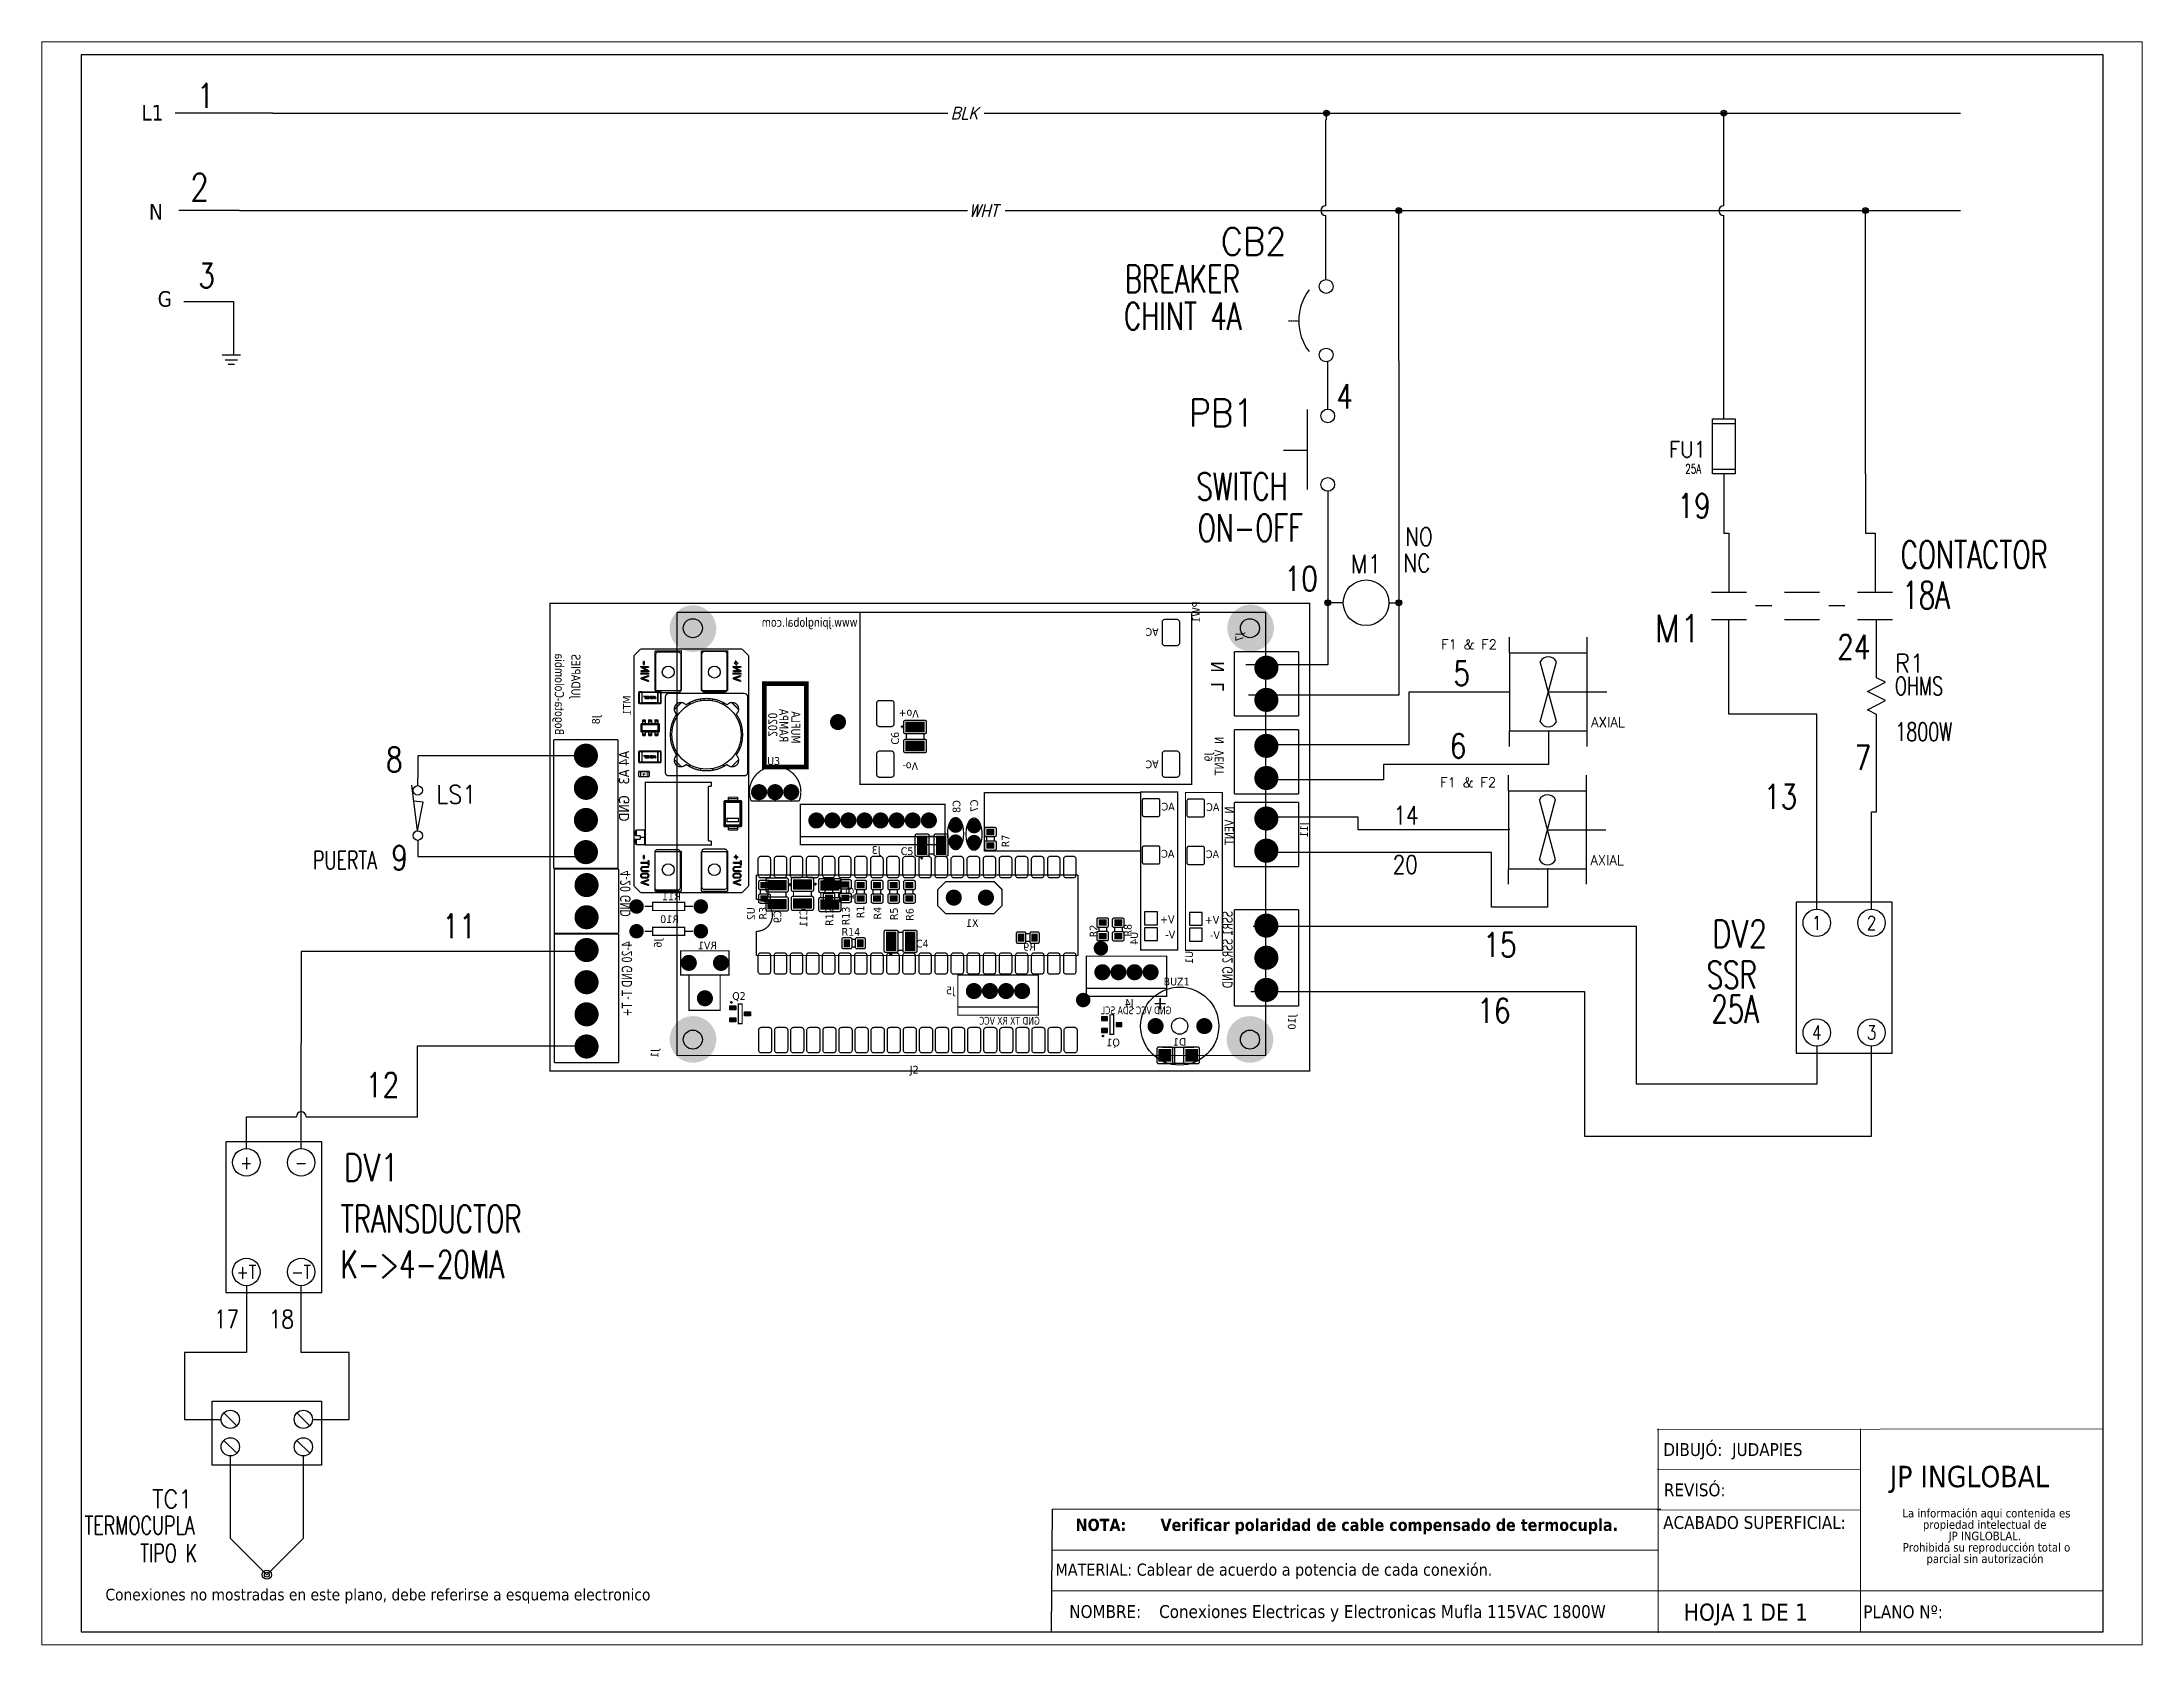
# Paper-space layout 'Layout1' of a CAD drawing. Header units: millimetres. Extents: x 0 to 257, y 0 to 196.
# The model-space entities are those that its viewports show. They can reach past a viewport. Long polylines and large blocks are cut down to what shows.
import ezdxf
from ezdxf.enums import TextEntityAlignment as Align

# ---------------------------------------------------------------- set-up
doc = ezdxf.new("R2010")
doc.units = ezdxf.units.MM
doc.linetypes.add('CENTERX2', pattern=[20.32, 12.7, -2.54, 2.54, -2.54])
doc.linetypes.add('HIDDEN2', pattern=[0.1875, 0.125, -0.0625])
for name, color, linetype in [('BLK_12AWG', 7, 'Continuous'), ('CONTORNO', 179, 'Continuous'), ('DESC', 250, 'Continuous'), ('DESCCHILD', 20, 'Continuous'), ('LINK', 9, 'Continuous'), ('MISC', 7, 'Continuous'), ('SYMS', 7, 'Continuous'), ('TAGS', 250, 'Continuous'), ('TERMS', 250, 'Continuous'), ('WIREFIXED', 7, 'Continuous'), ('WIRES', 7, 'Continuous')]:
    doc.layers.add(name, color=color, linetype=linetype)
doc.layers.add('WIRENO', color=7, linetype='Continuous', true_color=0x000000)
doc.styles.add('SLDTEXTSTYLE0', font='tahoma.ttf')
doc.styles.add('SLDTEXTSTYLE1', font='tahomabd.ttf')
doc.styles.get("Standard").update_dxf_attribs({"font": 'tahoma.ttf'})
doc.styles.add('WD', font='romans.shx')

psp = doc.layouts.get("Layout1")

msp = doc.modelspace()

# ---------------------------------------------------------------- texts
at = {"attachment_point": 1}
for s, width, insert, char_height in [('L1', 0.37194, (124.126, 121.075), 0.16), ('N', 0.37194, (124.203, 120.059), 0.16), ('G', 0.37194, (124.292, 119.164), 0.16), ('Conexiones no mostradas en este plano, debe referirse a esquema electronico', 9.45621, (123.756, 105.847), 0.12)]:
    msp.add_mtext_dynamic_manual_height_columns(s, width=width, gutter_width=0.05, heights=[0], dxfattribs=dict(at, insert=insert, char_height=char_height))
at = {"color": 7, "linetype": 'Continuous', "lineweight": 0, "attachment_point": 1, "style": 'SLDTEXTSTYLE0'}
for s, insert, char_height in [('REVISÓ:', (139.749, 106.927), 0.1318), ('\\pi-0.3735,l0.498,t0.996;{\\fTahoma|b1|i0|c0|p34;NOTA:^IVerificar polaridad de cable compensado de termocupla.}', (133.587, 106.564), 0.1245), ('MATERIAL: Cablear de acuerdo a potencia de cada conexión.', (133.505, 106.105), 0.1245), ('\\pi-0.39529,l0.52705,t1.0541;NOMBRE:^IConexiones Electricas y Electronicas Mufla 115VAC 1800W', (133.515, 105.678), 0.13176), ('HOJA 1 DE 1', (139.953, 105.694), 0.17568), ('PLANO Nº:', (141.795, 105.676), 0.1318)]:
    msp.add_mtext(s, dxfattribs=dict(at, insert=insert, char_height=char_height))
at = {"layer": 'CONTORNO', "color": 7, "char_height": 0.13176, "attachment_point": 1, "style": 'SLDTEXTSTYLE0'}
for s, insert in [('DIBUJÓ:  JUDAPIES', (139.743, 107.341)), ('ACABADO SUPERFICIAL:', (139.742, 106.592))]:
    msp.add_mtext(s, dxfattribs=dict(at, insert=insert))
at = {"layer": 'CONTORNO', "insert": (142.067, 107.108), "char_height": 0.2196, "attachment_point": 1, "style": 'SLDTEXTSTYLE1'}
msp.add_mtext('JP INGLOBAL', dxfattribs=at)

# ---------------------------------------------------------------- blocks, each defined once
blk = doc.blocks.new('SW_NOTE_2')
at = {"layer": 'CONTORNO', "color": 0, "char_height": 1.0583, "attachment_point": 2, "style": 'SLDTEXTSTYLE0'}
for s, insert in [('La información aqui contenida es ', (10.29, 1.34)), ('propiedad intelectual de', (10.08, -0.07)), ('JP INGLOBLAL.', (10.1, -1.48)), ('Prohibida su reproducción total o ', (10.3, -2.89)), ('parcial sin autorización', (10.12, -4.3))]:
    blk.add_mtext(s, dxfattribs=dict(at, insert=insert))
blk = doc.blocks.new('VGND2')
for p, q in [((0.09375, 0), (-0.09375, 0)), ((-0.0625, -0.046875), (0.0625, -0.046875)), ((-0.03125, -0.09375), (0.03125, -0.09375))]:
    blk.add_line(p, q)
at = {"style": 'WD', "flags": 1}
blk.add_attdef('X2TERM01', (0, 0), '', height=0.01, dxfattribs=at)
blk = doc.blocks.new('HT0_LGENERIC')
at = {"style": 'WD', "oblique": 15, "width": 0.9}
blk.add_attdef('COLOR', text='', height=0.125, dxfattribs=at).set_placement((0, 0), align=Align.MIDDLE_CENTER)
at = {"color": 7, "style": 'WD'}
for tag, p in [('X4_TINY_DOT_DONT_REMOVE', (-0.125, 0)), ('X1_TINY_DOT_DONT_REMOVE', (0.125, 0))]:
    blk.add_attdef(tag, p, '', height=0.0001, dxfattribs=at)
at = {"style": 'WD', "flags": 1}
for tag, p in [('X4TERM01', (-0.125, 0)), ('X1TERM01', (0.125, 0))]:
    blk.add_attdef(tag, p, '', height=0.01, dxfattribs=at)
blk = doc.blocks.new('WD_WNH')
at = {"linetype": 'Continuous', "style": 'WD', "width": 0.8}
blk.add_attdef('WIRENO', text='', height=0.125, dxfattribs=at).set_placement((0, 0.0625), align=Align.CENTER)
at = {"style": 'WD', "flags": 1}
for tag, p in [('W01USER', (0, 0.0781)), ('W02USER', (0, 0.0703)), ('W03USER', (0, 0.0625)), ('W04USER', (0, 0.0547)), ('W05USER', (0, 0.0469)), ('W06USER', (0, 0.0391)), ('W07USER', (0, 0.0312)), ('W08USER', (0, 0.0234)), ('W09USER', (0, 0.0156)), ('W10USER', (0, 0.0078))]:
    blk.add_attdef(tag, text='', height=0.005, dxfattribs=at).set_placement(p, align=Align.CENTER)
blk = doc.blocks.new('VLS12')
at = {"linetype": 'Continuous'}
for p, q in [((-0.002, -0.123), (-0.04, 0.19)), ((0.038, 0.073), (-0.027, 0.081)), ((-0.002, -0.123), (0.038, 0.073))]:
    blk.add_line(p, q, dxfattribs=at)
for centre in [(0, 0.155), (0, -0.155)]:
    blk.add_circle(centre, 0.0322)
at = {"style": 'WD'}
for tag, p, width in [('INST', (0.127, 0.39), 0.7), ('LOC', (0.127, 0.221), 0.7), ('TAG1', (0.127, 0.064), 0.9), ('XREF', (0.129, -0.09), 0.7), ('DESC1', (0.129, -0.242), 0.7), ('DESC2', (0.129, -0.398), 0.7), ('WDTAGALT', (0.125, -0.562), 0.7)]:
    blk.add_attdef(tag, p, '', height=0.125, dxfattribs=dict(at, width=width))
at = {"linetype": 'Continuous', "style": 'WD'}
for tag, height, flags, p in [('TERM01', 0.125, 8, (-0.055, 0.207)), ('MFG', 0.01, 9, (-0.142, -0.088)), ('CAT', 0.01, 9, (-0.142, -0.073))]:
    blk.add_attdef(tag, text='', height=height, dxfattribs=dict(at, flags=flags)).set_placement(p, align=Align.RIGHT)
at = {"color": 7, "style": 'WD', "flags": 1}
for tag, p in [('X2TERM01', (0, 0.188)), ('X8TERM02', (0, -0.188))]:
    blk.add_attdef(tag, p, '', height=0.0125, dxfattribs=at)
at = {"color": 7, "style": 'WD'}
for tag, p in [('X4LINK', (-0.109, 0)), ('X1LINK', (0.094, 0))]:
    blk.add_attdef(tag, p, '', height=0.01, dxfattribs=at)
at = {"style": 'WD'}
for tag, flags, p in [('CONTACT', 1, (-0.142, -0.053)), ('FAMILY', 9, (-0.142, -0.036))]:
    blk.add_attdef(tag, text='', height=0.01, dxfattribs=dict(at, flags=flags)).set_placement(p, align=Align.RIGHT)
at = {"linetype": 'Continuous', "style": 'WD', "flags": 9}
blk.add_attdef('ASSYCODE', text='', height=0.01, dxfattribs=at).set_placement((-0.156, -0.125), align=Align.CENTER)
at = {"linetype": 'Continuous', "style": 'WD', "flags": 8}
blk.add_attdef('TERM02', text='', height=0.125, dxfattribs=at).set_placement((-0.041, -0.213), align=Align.TOP_RIGHT)
blk = doc.blocks.new('WD_WNV')
at = {"linetype": 'Continuous', "style": 'WD', "width": 0.8}
blk.add_attdef('WIRENO', text='', height=0.125, dxfattribs=at).set_placement((-0.05, 0), align=Align.MIDDLE_RIGHT)
at = {"style": 'WD', "flags": 1}
for tag, p in [('W01USER', (-0.062, 0.094)), ('W02USER', (-0.062, 0.086)), ('W03USER', (-0.062, 0.078)), ('W04USER', (-0.062, 0.07)), ('W05USER', (-0.062, 0.062)), ('W06USER', (-0.062, 0.055)), ('W07USER', (-0.062, 0.047)), ('W08USER', (-0.062, 0.039)), ('W09USER', (-0.062, 0.031)), ('W10USER', (-0.062, 0.023))]:
    blk.add_attdef(tag, text='', height=0.005, dxfattribs=at).set_placement(p, align=Align.CENTER)
blk = doc.blocks.new('VDV1TF')
for p, q in [((-0.0938, 0.3438), (-0.0938, -0.3438)), ((0.3438, 0.3438), (-0.0938, 0.3438)), ((0.3438, -0.3438), (0.3438, 0.3438)), ((-0.0938, -0.3438), (0.3438, -0.3438))]:
    blk.add_line(p, q)
for centre in [(0, 0.25), (0.25, 0.25), (0, -0.25), (0.25, -0.25)]:
    blk.add_circle(centre, 0.0625)
at = {"style": 'WD', "width": 0.7}
for tag, p in [('INST', (0.1305, 0.5446)), ('LOC', (0.1305, 0.375)), ('RATING2', (0.125, -0.1562))]:
    blk.add_attdef(tag, text='', height=0.125, dxfattribs=at).set_placement(p, align=Align.CENTER)
at = {"style": 'WD', "flags": 1}
for tag, p in [('X2TERM02', (0, 0.3125)), ('X2TERM04', (0.25, 0.3125)), ('X4TERM02', (-0.0625, 0.25)), ('X1TERM04', (0.3125, 0.25)), ('X4TERM01', (-0.0625, -0.25)), ('X1TERM03', (0.3125, -0.25)), ('X8TERM01', (0, -0.3125)), ('X8TERM03', (0.25, -0.3125))]:
    blk.add_attdef(tag, p, '', height=0.0125, dxfattribs=at)
at = {"linetype": 'Continuous', "style": 'WD', "width": 0.8, "flags": 8}
for tag, p in [('TERM02', (0, 0.25)), ('TERM04', (0.25, 0.25)), ('TERM01', (0, -0.25)), ('TERM03', (0.25, -0.25))]:
    blk.add_attdef(tag, text='', height=0.0625, dxfattribs=at).set_placement(p, align=Align.MIDDLE)
at = {"style": 'WD'}
for tag, p, width in [('TAG1', (0.4219, 0.0774), 0.8), ('DESC1', (0.4219, -0.0789), 0.7), ('DESC2', (0.4219, -0.2351), 0.7), ('XREF', (0.4219, -0.3914), 0.7)]:
    blk.add_attdef(tag, p, '', height=0.125, dxfattribs=dict(at, width=width))
at = {"style": 'WD', "width": 0.7}
blk.add_attdef('RATING1', text='', height=0.125, dxfattribs=at).set_placement((0.125, 0.0625), align=Align.MIDDLE)
at = {"style": 'WD', "flags": 9}
blk.add_attdef('FAMILY', text='', height=0.01, dxfattribs=at).set_placement((0.1197, -0.0802), align=Align.CENTER)
at = {"linetype": 'Continuous', "style": 'WD', "flags": 1}
for tag, p in [('CAT', (0.125, -0.0907)), ('MFG', (0.125, -0.1096))]:
    blk.add_attdef(tag, text='', height=0.01, dxfattribs=at).set_placement(p, align=Align.MIDDLE)
at = {"linetype": 'Continuous', "style": 'WD', "flags": 9}
blk.add_attdef('ASSYCODE', text='', height=0.01, dxfattribs=at).set_placement((0.125, -0.1406), align=Align.CENTER)
blk = doc.blocks.new('VTC1LTB')
for p, q in [((-0.125, 0.062), (0.625, 0.062)), ((-0.125, -0.375), (-0.125, 0.062)), ((0.625, 0.062), (0.625, -0.375)), ((-0.044, -0.018), (0.044, -0.107)), ((0.456, -0.018), (0.544, -0.107)), ((-0.044, -0.206), (0.044, -0.294)), ((0.456, -0.206), (0.544, -0.294)), ((0.625, -0.375), (-0.125, -0.375)), ((0, -0.312), (0, -0.875)), ((0.5, -0.875), (0.5, -0.312)), ((0, -0.875), (0.25, -1.125)), ((0.25, -1.125), (0.5, -0.875))]:
    blk.add_line(p, q)
for centre, radius in [((0, -0.062), 0.0625), ((0.5, -0.062), 0.0625), ((0, -0.25), 0.0625), ((0.5, -0.25), 0.0625), ((0.25, -1.125), 0.0313), ((0.25, -1.125), 0.0163)]:
    blk.add_circle(centre, radius)
at = {"color": 7, "style": 'WD', "flags": 1}
for tag, p in [('X8TERM01', (0, 0)), ('X8TERM02', (0.5, 0)), ('X4TERM01', (-0.062, -0.062)), ('X1TERM02', (0.562, -0.062))]:
    blk.add_attdef(tag, p, '', height=0.0125, dxfattribs=at)
at = {"linetype": 'Continuous', "style": 'WD', "flags": 8}
blk.add_attdef('TERM01', text='', height=0.125, rotation=90, dxfattribs=at).set_placement((0.094, -0.031), align=Align.TOP_RIGHT)
blk.add_attdef('TERM02', text='', height=0.125, rotation=90, dxfattribs=at).set_placement((0.406, -0.031), align=Align.RIGHT)
at = {"style": 'WD'}
for tag, p, width in [('INST', (0.687, -0.36), 0.7), ('LOC', (0.687, -0.529), 0.7), ('TAG1', (0.689, -0.686), 0.9), ('DESC1', (0.691, -0.842), 0.7), ('DESC2', (0.691, -0.998), 0.7), ('RATING1', (0.375, -1.188), 0.9), ('WDTAGALT', (0.687, -1.375), 0.7)]:
    blk.add_attdef(tag, p, '', height=0.125, dxfattribs=dict(at, width=width))
at = {"style": 'WD', "flags": 9}
blk.add_attdef('FAMILY', (0.224, -1.194), '', height=0.01, dxfattribs=at)
at = {"linetype": 'Continuous', "style": 'WD'}
for tag, p, flags in [('CAT', (0.224, -1.223), 1), ('MFG', (0.253, -1.207), 1), ('ASSYCODE', (0.288, -1.22), 9)]:
    blk.add_attdef(tag, p, '', height=0.01, dxfattribs=dict(at, flags=flags))
blk = doc.blocks.new('WDDOT')
for radius in [0.03, 0.0187, 0.00929]:
    blk.add_circle((0, 0), radius)
blk = doc.blocks.new('VPB11')
for p, q in [((-0.0938, 0.1849), (-0.0938, -0.1801)), ((-0.2022, 0), (-0.0938, 0))]:
    blk.add_line(p, q)
for centre in [(0, 0.1562), (0, -0.1562)]:
    blk.add_circle(centre, 0.0312)
at = {"style": 'WD'}
for tag, p, width in [('INST', (0.1269, 0.3902), 0.7), ('LOC', (0.1269, 0.2206), 0.7), ('TAG1', (0.1269, 0.0644), 0.9), ('XREF', (0.1287, -0.09), 0.7), ('DESC1', (0.1287, -0.242), 0.7), ('DESC2', (0.1287, -0.3982), 0.7)]:
    blk.add_attdef(tag, p, '', height=0.125, dxfattribs=dict(at, width=width))
at = {"linetype": 'Continuous', "style": 'WD'}
for tag, height, flags, p in [('TERM01', 0.125, 8, (-0.055, 0.2223)), ('MFG', 0.01, 9, (-0.1421, -0.0881)), ('CAT', 0.01, 9, (-0.1421, -0.0731))]:
    blk.add_attdef(tag, text='', height=height, dxfattribs=dict(at, flags=flags)).set_placement(p, align=Align.RIGHT)
at = {"color": 7, "style": 'WD', "flags": 1}
for tag, p in [('X2TERM01', (0, 0.1875)), ('X8TERM02', (0, -0.1875))]:
    blk.add_attdef(tag, p, '', height=0.0125, dxfattribs=at)
at = {"color": 7, "style": 'WD'}
for tag, p in [('X4LINK', (-0.2656, 0)), ('X1LINK', (0, 0))]:
    blk.add_attdef(tag, p, '', height=0.01, dxfattribs=at)
at = {"style": 'WD'}
for tag, flags, p in [('CONTACT', 1, (-0.1421, -0.0531)), ('FAMILY', 9, (-0.1421, -0.0365))]:
    blk.add_attdef(tag, text='', height=0.01, dxfattribs=dict(at, flags=flags)).set_placement(p, align=Align.RIGHT)
at = {"linetype": 'Continuous', "style": 'WD', "flags": 9}
blk.add_attdef('ASSYCODE', text='', height=0.01, dxfattribs=at).set_placement((-0.1551, -0.1064), align=Align.CENTER)
at = {"linetype": 'Continuous', "style": 'WD', "flags": 8}
blk.add_attdef('TERM02', text='', height=0.125, dxfattribs=at).set_placement((-0.0407, -0.2291), align=Align.TOP_RIGHT)
blk = doc.blocks.new('VMS21')
at = {"linetype": 'Continuous'}
for p, q in [((-0.08, 0.0625), (0.08, 0.0625)), ((-0.08, -0.0625), (0.08, -0.0625))]:
    blk.add_line(p, q, dxfattribs=at)
at = {"style": 'WD'}
for tag, p, width in [('INST', (0.125, 0.2808), 0.7), ('LOC', (0.125, 0.1113), 0.7), ('TAG2', (0.1269, -0.045), 0.9), ('XREF', (0.1287, -0.1994), 0.7), ('DESC1', (0.1287, -0.3514), 0.7), ('DESC2', (0.1287, -0.5076), 0.7), ('DESC3', (0.1287, -0.6639), 0.7)]:
    blk.add_attdef(tag, p, '', height=0.125, dxfattribs=dict(at, width=width))
at = {"linetype": 'Continuous', "style": 'WD', "width": 0.9, "flags": 8}
blk.add_attdef('TERM01', text='', height=0.125, dxfattribs=at).set_placement((-0.0312, 0.125), align=Align.RIGHT)
at = {"style": 'WD'}
for tag, p, flags in [('FAMILY', (-0.1808, 0.0031), 9), ('CONTACT', (-0.1808, -0.0135), 1)]:
    blk.add_attdef(tag, p, '', height=0.01, dxfattribs=dict(at, flags=flags))
at = {"color": 7, "style": 'WD'}
for tag, p in [('X4LINK', (-0.1406, 0)), ('X1LINK', (0.125, 0))]:
    blk.add_attdef(tag, p, '', height=0.01, dxfattribs=at)
at = {"color": 7, "style": 'WD', "flags": 1}
for tag, p in [('X2TERM01', (0, 0.0625)), ('X8TERM02', (0, -0.0625))]:
    blk.add_attdef(tag, p, '', height=0.0125, dxfattribs=at)
at = {"linetype": 'Continuous', "style": 'WD', "width": 0.9, "flags": 8}
blk.add_attdef('TERM02', text='', height=0.125, dxfattribs=at).set_placement((-0.0312, -0.125), align=Align.TOP_RIGHT)
blk = doc.blocks.new('VFU1')
for p, q in [((-0.078, -0.188), (-0.078, 0.188)), ((-0.078, 0.188), (0.078, 0.188)), ((-0.078, 0.156), (0.078, 0.156)), ((0.078, 0.188), (0.078, -0.188)), ((-0.078, -0.156), (0.078, -0.156)), ((0.078, -0.188), (-0.078, -0.188))]:
    blk.add_line(p, q)
at = {"linetype": 'Continuous', "style": 'WD'}
for tag, height, flags, p in [('TERM01', 0.0625, 8, (-0.055, 0.207)), ('MFG', 0.01, 9, (-0.08, -0.088)), ('CAT', 0.01, 9, (-0.08, -0.073))]:
    blk.add_attdef(tag, text='', height=height, dxfattribs=dict(at, flags=flags)).set_placement(p, align=Align.RIGHT)
at = {"style": 'WD', "width": 0.7}
blk.add_attdef('RATING1', text='', height=0.0938, rotation=90, dxfattribs=at).set_placement((0, 0), align=Align.MIDDLE_CENTER)
at = {"color": 7, "style": 'WD', "flags": 1}
for tag, p in [('X2TERM01', (0, 0.188)), ('X8TERM02', (0, -0.188))]:
    blk.add_attdef(tag, p, '', height=0.0109, dxfattribs=at)
at = {"style": 'WD'}
for tag, p, height, width in [('INST', (0.281, 0.163), 0.0625, 0.7), ('TAG1', (0.158, -0.061), 0.109, 0.9), ('LOC', (0.281, 0.078), 0.0625, 0.7), ('DESC1', (0.281, -0.196), 0.0625, 0.7), ('DESC2', (0.281, -0.29), 0.0625, 0.7), ('DESC3', (0.281, -0.375), 0.0625, 0.7)]:
    blk.add_attdef(tag, p, '', height=height, dxfattribs=dict(at, width=width))
at = {"color": 7, "style": 'WD'}
for tag, p in [('X4LINK', (-0.125, 0)), ('X1LINK', (0.141, 0))]:
    blk.add_attdef(tag, p, '', height=0.01, dxfattribs=at)
at = {"linetype": 'Continuous', "style": 'WD', "flags": 9}
blk.add_attdef('ASSYCODE', text='', height=0.01, dxfattribs=at).set_placement((-0.098, -0.108), align=Align.CENTER)
at = {"style": 'WD', "flags": 9}
blk.add_attdef('FAMILY', text='', height=0.01, dxfattribs=at).set_placement((-0.08, -0.036), align=Align.RIGHT)
at = {"linetype": 'Continuous', "style": 'WD', "flags": 8}
blk.add_attdef('TERM02', text='', height=0.0625, dxfattribs=at).set_placement((-0.041, -0.213), align=Align.TOP_RIGHT)
blk = doc.blocks.new('VRE1')
for p, q in [((-0.062, 0.031), (0.062, 0.094)), ((0.062, -0.031), (-0.062, 0.031)), ((0.062, 0.094), (0, 0.125)), ((-0.062, -0.094), (0.062, -0.031)), ((0, -0.125), (-0.062, -0.094))]:
    blk.add_line(p, q)
at = {"style": 'WD'}
for tag, p, width in [('INST', (0.219, 0.488), 0.7), ('LOC', (0.219, 0.318), 0.7), ('TAG1', (0.127, 0.162), 0.9), ('RATING1', (0.125, 0.006), 0.7), ('RATING2', (0.125, -0.151), 0.7), ('DESC1', (0.129, -0.307), 0.7), ('DESC2', (0.129, -0.463), 0.7)]:
    blk.add_attdef(tag, p, '', height=0.125, dxfattribs=dict(at, width=width))
at = {"linetype": 'Continuous', "style": 'WD', "flags": 8}
blk.add_attdef('TERM01', text='', height=0.125, dxfattribs=at).set_placement((-0.055, 0.144), align=Align.RIGHT)
at = {"style": 'WD', "flags": 9}
blk.add_attdef('FAMILY', (-0.184, 0.08), '', height=0.01, rotation=90, dxfattribs=at)
at = {"linetype": 'Continuous', "style": 'WD', "flags": 9}
for tag, p in [('CAT', (-0.139, 0.105)), ('MFG', (-0.12, 0.103)), ('ASSYCODE', (-0.094, 0.094))]:
    blk.add_attdef(tag, text='', height=0.01, rotation=90, dxfattribs=at).set_placement(p, align=Align.CENTER)
at = {"color": 7, "style": 'WD', "flags": 1}
for tag, p in [('X2TERM01', (0, 0.125)), ('X8TERM02', (0, -0.125))]:
    blk.add_attdef(tag, p, '', height=0.0125, dxfattribs=at)
at = {"linetype": 'Continuous', "style": 'WD', "flags": 8}
blk.add_attdef('TERM02', text='', height=0.125, dxfattribs=at).set_placement((-0.041, -0.151), align=Align.TOP_RIGHT)
blk = doc.blocks.new('VCB1')
at = {"linetype": 'HIDDEN2'}
blk.add_line((-0.1712, 0), (-0.125, 0), dxfattribs=at)
for centre in [(0, 0.1562), (0, -0.1562)]:
    blk.add_circle(centre, 0.0312)
blk.add_arc((0.1094, 0), 0.2344, 143.1301, 216.8699)
at = {"style": 'WD'}
for tag, p, width in [('INST', (0.2188, 0.3883), 0.7), ('LOC', (0.2188, 0.2188), 0.7), ('TAG1', (0.1269, 0.0644), 0.9), ('XREF', (0.1287, -0.09), 0.7), ('DESC1', (0.1287, -0.242), 0.7), ('DESC2', (0.1287, -0.3893), 0.7)]:
    blk.add_attdef(tag, p, '', height=0.125, dxfattribs=dict(at, width=width))
at = {"linetype": 'Continuous', "style": 'WD'}
for tag, height, flags, p in [('TERM01', 0.125, 8, (-0.055, 0.2066)), ('MFG', 0.01, 9, (-0.1421, -0.0881)), ('CAT', 0.01, 9, (-0.1421, -0.0731))]:
    blk.add_attdef(tag, text='', height=height, dxfattribs=dict(at, flags=flags)).set_placement(p, align=Align.RIGHT)
at = {"color": 7, "style": 'WD', "flags": 1}
for tag, p in [('X2TERM01', (0, 0.1875)), ('X8TERM02', (0, -0.1875))]:
    blk.add_attdef(tag, p, '', height=0.0125, dxfattribs=at)
at = {"style": 'WD', "width": 0.7}
blk.add_attdef('RATING1', text='', height=0.125, dxfattribs=at).set_placement((-0.1875, 0.0625), align=Align.RIGHT)
at = {"color": 7, "style": 'WD'}
for tag, p in [('X4LINK', (-0.25, 0)), ('X1LINK', (0, 0))]:
    blk.add_attdef(tag, p, '', height=0.01, dxfattribs=at)
at = {"style": 'WD', "flags": 9}
for tag, p in [('FAMILY', (-0.1421, -0.0365)), ('CONTACT', (-0.1288, -0.1291))]:
    blk.add_attdef(tag, text='', height=0.01, dxfattribs=at).set_placement(p, align=Align.RIGHT)
at = {"linetype": 'Continuous', "style": 'WD', "flags": 9}
blk.add_attdef('ASSYCODE', text='', height=0.01, dxfattribs=at).set_placement((-0.1533, -0.1061), align=Align.CENTER)
at = {"linetype": 'Continuous', "style": 'WD', "flags": 8}
blk.add_attdef('TERM02', text='', height=0.125, dxfattribs=at).set_placement((-0.0407, -0.2134), align=Align.TOP_RIGHT)
blk = doc.blocks.new('RPAD')
blk.add_trace([(-0.5, -0.5), (-0.5, 0.5), (0.5, -0.5), (0.5, 0.5)])
blk = doc.blocks.new('EPAD')
at = {"const_width": 0.5}
blk.add_lwpolyline([(-0.25, 0, 1), (0.25, 0, 1)], format="xyb", close=True, dxfattribs=at)
blk = doc.blocks.new('muflai2c')
for points, const_width in [([(146.803, 109.24), (151.528, 109.24), (151.528, 112.149), (146.803, 112.149), (146.803, 109.24)], 0.008), ([(146.803, 109.24), (151.528, 109.24), (151.528, 112.149), (146.803, 112.149), (146.803, 109.24)], 0.008), ([(146.803, 109.24), (151.528, 109.24), (151.528, 112.149), (146.803, 112.149), (146.803, 109.24)], 0.008), ([(147.594, 112.093), (147.594, 109.337)], 0.008), ([(151.255, 112.093), (147.594, 112.093)], 0.008), ([(147.594, 112.093), (147.594, 109.337)], 0.008), ([(151.255, 112.093), (147.594, 112.093)], 0.008), ([(147.594, 112.093), (147.594, 109.337)], 0.008), ([(151.255, 112.093), (147.594, 112.093)], 0.008), ([(148.732, 111.023), (150.795, 111.023), (150.795, 112.094), (148.732, 112.094), (148.732, 111.023)], 0.008), ([(148.732, 111.023), (150.795, 111.023), (150.795, 112.094), (148.732, 112.094), (148.732, 111.023)], 0.008), ([(148.732, 111.023), (150.795, 111.023), (150.795, 112.094), (148.732, 112.094), (148.732, 111.023)], 0.008), ([(151.255, 109.337), (151.255, 112.093)], 0.008), ([(151.255, 109.337), (151.255, 112.093)], 0.008), ([(151.255, 109.337), (151.255, 112.093)], 0.008), ([(147.326, 111.824), (147.367, 111.865)], 0.008), ([(147.326, 111.824), (147.367, 111.865)], 0.008), ([(147.326, 111.824), (147.367, 111.865)], 0.008), ([(147.326, 110.391), (147.326, 111.824)], 0.008), ([(147.326, 110.391), (147.326, 111.824)], 0.008), ([(147.326, 110.391), (147.326, 111.824)], 0.008), ([(147.367, 111.865), (147.998, 111.865)], 0.008), ([(147.367, 111.865), (147.998, 111.865)], 0.008), ([(147.367, 111.865), (147.998, 111.865)], 0.008), ([(147.457, 111.607), (147.457, 111.853)], 0.008), ([(147.621, 111.607), (147.621, 111.853), (147.457, 111.853)], 0.008), ([(147.457, 111.607), (147.457, 111.853)], 0.008), ([(147.621, 111.607), (147.621, 111.853), (147.457, 111.853)], 0.008), ([(147.457, 111.607), (147.457, 111.853)], 0.008), ([(147.621, 111.607), (147.621, 111.853), (147.457, 111.853)], 0.008), ([(147.744, 111.607), (147.744, 111.853)], 0.008), ([(147.908, 111.607), (147.908, 111.853), (147.744, 111.853)], 0.008), ([(147.744, 111.607), (147.744, 111.853)], 0.008), ([(147.908, 111.607), (147.908, 111.853), (147.744, 111.853)], 0.008), ([(147.744, 111.607), (147.744, 111.853)], 0.008), ([(147.908, 111.607), (147.908, 111.853), (147.744, 111.853)], 0.008), ([(147.998, 111.865), (148.039, 111.824)], 0.008), ([(147.998, 111.865), (148.039, 111.824)], 0.008), ([(147.998, 111.865), (148.039, 111.824)], 0.008), ([(148.039, 111.824), (148.039, 110.391)], 0.008), ([(148.039, 111.824), (148.039, 110.391)], 0.008), ([(148.039, 111.824), (148.039, 110.391)], 0.008), ([(151.459, 111.849), (151.059, 111.849)], 0.008), ([(151.059, 111.449), (151.059, 111.849)], 0.008), ([(151.459, 111.849), (151.059, 111.849)], 0.008), ([(151.059, 111.449), (151.059, 111.849)], 0.008), ([(151.459, 111.849), (151.059, 111.849)], 0.008), ([(151.059, 111.449), (151.059, 111.849)], 0.008), ([(151.459, 111.449), (151.459, 111.849)], 0.008), ([(151.459, 111.449), (151.459, 111.849)], 0.008), ([(151.459, 111.449), (151.459, 111.849)], 0.008), ([(147.416, 111.715), (147.371, 111.715), (147.369, 111.714), (147.369, 111.714), (147.368, 111.714), (147.368, 111.714), (147.368, 111.713), (147.367, 111.712)], 0.008), ([(147.416, 111.715), (147.371, 111.715), (147.369, 111.714), (147.369, 111.714), (147.368, 111.714), (147.368, 111.714), (147.368, 111.713), (147.367, 111.712)], 0.008), ([(147.416, 111.715), (147.371, 111.715), (147.369, 111.714), (147.369, 111.714), (147.368, 111.714), (147.368, 111.714), (147.368, 111.713), (147.367, 111.712)], 0.008), ([(147.37, 111.709), (147.368, 111.71), (147.367, 111.712)], 0.008), ([(147.37, 111.709), (147.368, 111.71), (147.367, 111.712)], 0.008), ([(147.37, 111.709), (147.368, 111.71), (147.367, 111.712)], 0.008), ([(147.37, 111.685), (147.367, 111.682)], 0.008), ([(147.37, 111.685), (147.367, 111.682)], 0.008), ([(147.37, 111.685), (147.367, 111.682)], 0.008), ([(147.37, 111.68), (147.367, 111.682)], 0.008), ([(147.37, 111.68), (147.367, 111.682)], 0.008), ([(147.37, 111.68), (147.367, 111.682)], 0.008), ([(147.417, 111.756), (147.37, 111.756), (147.369, 111.756), (147.369, 111.756), (147.368, 111.756), (147.368, 111.756), (147.368, 111.755), (147.368, 111.754)], 0.008), ([(147.417, 111.756), (147.37, 111.756), (147.369, 111.756), (147.369, 111.756), (147.368, 111.756), (147.368, 111.756), (147.368, 111.755), (147.368, 111.754)], 0.008), ([(147.417, 111.756), (147.37, 111.756), (147.369, 111.756), (147.369, 111.756), (147.368, 111.756), (147.368, 111.756), (147.368, 111.755), (147.368, 111.754)], 0.008), ([(147.369, 111.752), (147.368, 111.754)], 0.008), ([(147.369, 111.752), (147.368, 111.754)], 0.008), ([(147.369, 111.752), (147.368, 111.754)], 0.008), ([(147.418, 111.73), (147.38, 111.752), (147.417, 111.752)], 0.008), ([(147.418, 111.73), (147.38, 111.752), (147.417, 111.752)], 0.008), ([(147.418, 111.73), (147.38, 111.752), (147.417, 111.752)], 0.008), ([(147.37, 111.73), (147.368, 111.728)], 0.008), ([(147.37, 111.73), (147.368, 111.728)], 0.008), ([(147.37, 111.73), (147.368, 111.728)], 0.008), ([(147.368, 111.728), (147.368, 111.728)], 0.008), ([(147.37, 111.725), (147.368, 111.728)], 0.008), ([(147.368, 111.728), (147.368, 111.728)], 0.008), ([(147.368, 111.728), (147.368, 111.728)], 0.008), ([(147.37, 111.725), (147.368, 111.728)], 0.008), ([(147.368, 111.728), (147.368, 111.728)], 0.008), ([(147.368, 111.728), (147.368, 111.728)], 0.008), ([(147.37, 111.725), (147.368, 111.728)], 0.008), ([(147.368, 111.728), (147.368, 111.728)], 0.008), ([(147.369, 111.752), (147.407, 111.73), (147.37, 111.73)], 0.008), ([(147.369, 111.752), (147.407, 111.73), (147.37, 111.73)], 0.008), ([(147.369, 111.752), (147.407, 111.73), (147.37, 111.73)], 0.008), ([(147.37, 111.73), (147.37, 111.73)], 0.008), ([(147.37, 111.73), (147.37, 111.73)], 0.008), ([(147.37, 111.73), (147.37, 111.73)], 0.008), ([(147.37, 111.725), (147.371, 111.725)], 0.008), ([(147.37, 111.725), (147.371, 111.725)], 0.008), ([(147.37, 111.725), (147.371, 111.725)], 0.008), ([(147.37, 111.709), (147.371, 111.709)], 0.008), ([(147.37, 111.709), (147.371, 111.709)], 0.008), ([(147.37, 111.709), (147.371, 111.709)], 0.008), ([(147.417, 111.7), (147.416, 111.7), (147.415, 111.7), (147.37, 111.685)], 0.008), ([(147.417, 111.7), (147.416, 111.7), (147.415, 111.7), (147.37, 111.685)], 0.008), ([(147.417, 111.7), (147.416, 111.7), (147.415, 111.7), (147.37, 111.685)], 0.008), ([(147.37, 111.68), (147.416, 111.664), (147.416, 111.664), (147.417, 111.664)], 0.008), ([(147.37, 111.68), (147.416, 111.664), (147.416, 111.664), (147.417, 111.664)], 0.008), ([(147.37, 111.68), (147.416, 111.664), (147.416, 111.664), (147.417, 111.664)], 0.008), ([(147.371, 111.725), (147.416, 111.725)], 0.008), ([(147.371, 111.725), (147.416, 111.725)], 0.008), ([(147.371, 111.725), (147.416, 111.725)], 0.008), ([(147.371, 111.709), (147.416, 111.709)], 0.008), ([(147.371, 111.709), (147.416, 111.709)], 0.008), ([(147.371, 111.709), (147.416, 111.709)], 0.008), ([(147.378, 111.682), (147.417, 111.695)], 0.008), ([(147.378, 111.682), (147.417, 111.695)], 0.008), ([(147.378, 111.682), (147.417, 111.695)], 0.008), ([(147.417, 111.669), (147.378, 111.682)], 0.008), ([(147.417, 111.669), (147.378, 111.682)], 0.008), ([(147.417, 111.669), (147.378, 111.682)], 0.008), ([(147.388, 111.79), (147.385, 111.788)], 0.008), ([(147.388, 111.79), (147.385, 111.788)], 0.008), ([(147.388, 111.79), (147.385, 111.788)], 0.008), ([(147.385, 111.788), (147.385, 111.788)], 0.008), ([(147.385, 111.788), (147.385, 111.767)], 0.008), ([(147.385, 111.788), (147.385, 111.788)], 0.008), ([(147.385, 111.788), (147.385, 111.767)], 0.008), ([(147.385, 111.788), (147.385, 111.788)], 0.008), ([(147.385, 111.788), (147.385, 111.767)], 0.008), ([(147.388, 111.765), (147.385, 111.767)], 0.008), ([(147.385, 111.767), (147.385, 111.767)], 0.008), ([(147.388, 111.765), (147.385, 111.767)], 0.008), ([(147.385, 111.767), (147.385, 111.767)], 0.008), ([(147.388, 111.765), (147.385, 111.767)], 0.008), ([(147.385, 111.767), (147.385, 111.767)], 0.008), ([(147.388, 111.791), (147.388, 111.79)], 0.008), ([(147.388, 111.791), (147.39, 111.788)], 0.008), ([(147.388, 111.79), (147.388, 111.79)], 0.008), ([(147.388, 111.791), (147.388, 111.79)], 0.008), ([(147.388, 111.791), (147.39, 111.788)], 0.008), ([(147.388, 111.79), (147.388, 111.79)], 0.008), ([(147.388, 111.791), (147.388, 111.79)], 0.008), ([(147.388, 111.791), (147.39, 111.788)], 0.008), ([(147.388, 111.79), (147.388, 111.79)], 0.008), ([(147.388, 111.765), (147.39, 111.767)], 0.008), ([(147.388, 111.765), (147.39, 111.767)], 0.008), ([(147.388, 111.765), (147.39, 111.767)], 0.008), ([(147.388, 111.765), (147.388, 111.765)], 0.008), ([(147.388, 111.765), (147.388, 111.765)], 0.008), ([(147.388, 111.765), (147.388, 111.765)], 0.008), ([(147.388, 111.765), (147.388, 111.765)], 0.008), ([(147.388, 111.765), (147.388, 111.765)], 0.008), ([(147.388, 111.765), (147.388, 111.765)], 0.008), ([(147.39, 111.767), (147.39, 111.788)], 0.008), ([(147.39, 111.788), (147.39, 111.788)], 0.008), ([(147.39, 111.767), (147.39, 111.788)], 0.008), ([(147.39, 111.788), (147.39, 111.788)], 0.008), ([(147.39, 111.767), (147.39, 111.788)], 0.008), ([(147.39, 111.788), (147.39, 111.788)], 0.008), ([(147.39, 111.767), (147.39, 111.767)], 0.008), ([(147.39, 111.767), (147.39, 111.767)], 0.008), ([(147.39, 111.767), (147.39, 111.767)], 0.008), ([(147.417, 111.725), (147.416, 111.725)], 0.008), ([(147.417, 111.725), (147.416, 111.725)], 0.008), ([(147.417, 111.725), (147.416, 111.725)], 0.008), ([(147.417, 111.715), (147.416, 111.715)], 0.008), ([(147.417, 111.715), (147.416, 111.715)], 0.008), ([(147.417, 111.715), (147.416, 111.715)], 0.008), ([(147.417, 111.709), (147.416, 111.709)], 0.008), ([(147.417, 111.709), (147.416, 111.709)], 0.008), ([(147.417, 111.709), (147.416, 111.709)], 0.008), ([(147.417, 111.756), (147.417, 111.756)], 0.008), ([(147.417, 111.756), (147.419, 111.754)], 0.008), ([(147.417, 111.756), (147.417, 111.756)], 0.008), ([(147.417, 111.756), (147.419, 111.754)], 0.008), ([(147.417, 111.756), (147.417, 111.756)], 0.008), ([(147.417, 111.756), (147.419, 111.754)], 0.008), ([(147.417, 111.752), (147.419, 111.754)], 0.008), ([(147.417, 111.752), (147.419, 111.754)], 0.008), ([(147.417, 111.752), (147.419, 111.754)], 0.008), ([(147.417, 111.752), (147.417, 111.752)], 0.008), ([(147.417, 111.752), (147.417, 111.752)], 0.008), ([(147.417, 111.752), (147.417, 111.752)], 0.008), ([(147.417, 111.725), (147.419, 111.726), (147.419, 111.728)], 0.008), ([(147.417, 111.725), (147.419, 111.726), (147.419, 111.728)], 0.008), ([(147.417, 111.725), (147.419, 111.726), (147.419, 111.728)], 0.008), ([(147.417, 111.715), (147.418, 111.714), (147.419, 111.712)], 0.008), ([(147.417, 111.715), (147.418, 111.714), (147.419, 111.712)], 0.008), ([(147.417, 111.715), (147.418, 111.714), (147.419, 111.712)], 0.008), ([(147.417, 111.709), (147.418, 111.71), (147.419, 111.712)], 0.008), ([(147.417, 111.709), (147.418, 111.71), (147.419, 111.712)], 0.008), ([(147.417, 111.709), (147.418, 111.71), (147.419, 111.712)], 0.008), ([(147.417, 111.7), (147.417, 111.7)], 0.008), ([(147.417, 111.7), (147.419, 111.698)], 0.008), ([(147.417, 111.7), (147.417, 111.7)], 0.008), ([(147.417, 111.7), (147.419, 111.698)], 0.008), ([(147.417, 111.7), (147.417, 111.7)], 0.008), ([(147.417, 111.7), (147.419, 111.698)], 0.008), ([(147.417, 111.695), (147.419, 111.698)], 0.008), ([(147.417, 111.695), (147.419, 111.698)], 0.008), ([(147.417, 111.695), (147.419, 111.698)], 0.008), ([(147.417, 111.669), (147.419, 111.667)], 0.008), ([(147.417, 111.669), (147.419, 111.667)], 0.008), ([(147.417, 111.669), (147.419, 111.667)], 0.008), ([(147.417, 111.664), (147.419, 111.666)], 0.008), ([(147.417, 111.664), (147.419, 111.666)], 0.008), ([(147.417, 111.664), (147.419, 111.666)], 0.008), ([(147.418, 111.73), (147.419, 111.728)], 0.008), ([(147.418, 111.73), (147.419, 111.728)], 0.008), ([(147.418, 111.73), (147.419, 111.728)], 0.008), ([(147.419, 111.754), (147.419, 111.754)], 0.008), ([(147.419, 111.754), (147.419, 111.754)], 0.008), ([(147.419, 111.754), (147.419, 111.754)], 0.008), ([(147.419, 111.754), (147.419, 111.754)], 0.008), ([(147.419, 111.754), (147.419, 111.754)], 0.008), ([(147.419, 111.754), (147.419, 111.754)], 0.008), ([(147.419, 111.712), (147.419, 111.712)], 0.008), ([(147.419, 111.712), (147.419, 111.712)], 0.008), ([(147.419, 111.712), (147.419, 111.712)], 0.008), ([(147.419, 111.712), (147.419, 111.712)], 0.008), ([(147.419, 111.712), (147.419, 111.712)], 0.008), ([(147.419, 111.712), (147.419, 111.712)], 0.008), ([(147.419, 111.698), (147.419, 111.698)], 0.008), ([(147.419, 111.698), (147.419, 111.698)], 0.008), ([(147.419, 111.698), (147.419, 111.698)], 0.008), ([(147.419, 111.667), (147.419, 111.666)], 0.008), ([(147.419, 111.667), (147.419, 111.666)], 0.008), ([(147.419, 111.667), (147.419, 111.666)], 0.008), ([(147.99, 111.756), (147.944, 111.756), (147.942, 111.756), (147.942, 111.756), (147.942, 111.756), (147.941, 111.756), (147.941, 111.755), (147.941, 111.754)], 0.008), ([(147.99, 111.756), (147.944, 111.756), (147.942, 111.756), (147.942, 111.756), (147.942, 111.756), (147.941, 111.756), (147.941, 111.755), (147.941, 111.754)], 0.008), ([(147.99, 111.756), (147.944, 111.756), (147.942, 111.756), (147.942, 111.756), (147.942, 111.756), (147.941, 111.756), (147.941, 111.755), (147.941, 111.754)], 0.008), ([(147.943, 111.752), (147.941, 111.754)], 0.008), ([(147.943, 111.752), (147.941, 111.754)], 0.008), ([(147.943, 111.752), (147.941, 111.754)], 0.008), ([(147.943, 111.73), (147.941, 111.728)], 0.008), ([(147.943, 111.73), (147.941, 111.728)], 0.008), ([(147.943, 111.73), (147.941, 111.728)], 0.008), ([(147.941, 111.728), (147.941, 111.728)], 0.008), ([(147.943, 111.725), (147.941, 111.728)], 0.008), ([(147.941, 111.728), (147.941, 111.728)], 0.008), ([(147.941, 111.728), (147.941, 111.728)], 0.008), ([(147.943, 111.725), (147.941, 111.728)], 0.008), ([(147.941, 111.728), (147.941, 111.728)], 0.008), ([(147.941, 111.728), (147.941, 111.728)], 0.008), ([(147.943, 111.725), (147.941, 111.728)], 0.008), ([(147.941, 111.728), (147.941, 111.728)], 0.008), ([(147.989, 111.715), (147.944, 111.715), (147.942, 111.714), (147.942, 111.714), (147.941, 111.714), (147.941, 111.714), (147.941, 111.713), (147.941, 111.712)], 0.008), ([(147.989, 111.715), (147.944, 111.715), (147.942, 111.714), (147.942, 111.714), (147.941, 111.714), (147.941, 111.714), (147.941, 111.713), (147.941, 111.712)], 0.008), ([(147.989, 111.715), (147.944, 111.715), (147.942, 111.714), (147.942, 111.714), (147.941, 111.714), (147.941, 111.714), (147.941, 111.713), (147.941, 111.712)], 0.008), ([(147.943, 111.709), (147.941, 111.71), (147.941, 111.712)], 0.008), ([(147.943, 111.709), (147.941, 111.71), (147.941, 111.712)], 0.008), ([(147.943, 111.709), (147.941, 111.71), (147.941, 111.712)], 0.008), ([(147.943, 111.685), (147.941, 111.682)], 0.008), ([(147.943, 111.685), (147.941, 111.682)], 0.008), ([(147.943, 111.685), (147.941, 111.682)], 0.008), ([(147.943, 111.68), (147.941, 111.682)], 0.008), ([(147.943, 111.68), (147.941, 111.682)], 0.008), ([(147.943, 111.68), (147.941, 111.682)], 0.008), ([(147.943, 111.752), (147.98, 111.73), (147.944, 111.73)], 0.008), ([(147.943, 111.752), (147.98, 111.73), (147.944, 111.73)], 0.008), ([(147.943, 111.752), (147.98, 111.73), (147.944, 111.73)], 0.008), ([(147.943, 111.73), (147.944, 111.73)], 0.008), ([(147.943, 111.73), (147.944, 111.73)], 0.008), ([(147.943, 111.73), (147.944, 111.73)], 0.008), ([(147.943, 111.725), (147.944, 111.725)], 0.008), ([(147.943, 111.725), (147.944, 111.725)], 0.008), ([(147.943, 111.725), (147.944, 111.725)], 0.008), ([(147.943, 111.709), (147.944, 111.709)], 0.008), ([(147.943, 111.709), (147.944, 111.709)], 0.008), ([(147.943, 111.709), (147.944, 111.709)], 0.008), ([(147.99, 111.7), (147.989, 111.7), (147.988, 111.7), (147.943, 111.685)], 0.008), ([(147.99, 111.7), (147.989, 111.7), (147.988, 111.7), (147.943, 111.685)], 0.008), ([(147.99, 111.7), (147.989, 111.7), (147.988, 111.7), (147.943, 111.685)], 0.008), ([(147.943, 111.68), (147.989, 111.664), (147.99, 111.664), (147.99, 111.664)], 0.008), ([(147.943, 111.68), (147.989, 111.664), (147.99, 111.664), (147.99, 111.664)], 0.008), ([(147.943, 111.68), (147.989, 111.664), (147.99, 111.664), (147.99, 111.664)], 0.008), ([(147.944, 111.725), (147.99, 111.725)], 0.008), ([(147.944, 111.725), (147.99, 111.725)], 0.008), ([(147.944, 111.725), (147.99, 111.725)], 0.008), ([(147.944, 111.709), (147.989, 111.709)], 0.008), ([(147.944, 111.709), (147.989, 111.709)], 0.008), ([(147.944, 111.709), (147.989, 111.709)], 0.008), ([(147.951, 111.78), (147.948, 111.778)], 0.008), ([(147.951, 111.78), (147.948, 111.778)], 0.008), ([(147.951, 111.78), (147.948, 111.778)], 0.008), ([(147.948, 111.778), (147.948, 111.778)], 0.008), ([(147.951, 111.775), (147.948, 111.778)], 0.008), ([(147.948, 111.778), (147.948, 111.778)], 0.008), ([(147.948, 111.778), (147.948, 111.778)], 0.008), ([(147.951, 111.775), (147.948, 111.778)], 0.008), ([(147.948, 111.778), (147.948, 111.778)], 0.008), ([(147.948, 111.778), (147.948, 111.778)], 0.008), ([(147.951, 111.775), (147.948, 111.778)], 0.008), ([(147.948, 111.778), (147.948, 111.778)], 0.008), ([(147.959, 111.78), (147.951, 111.78)], 0.008), ([(147.951, 111.78), (147.951, 111.78)], 0.008), ([(147.959, 111.78), (147.951, 111.78)], 0.008), ([(147.951, 111.78), (147.951, 111.78)], 0.008), ([(147.959, 111.78), (147.951, 111.78)], 0.008), ([(147.951, 111.78), (147.951, 111.78)], 0.008), ([(147.951, 111.775), (147.951, 111.775)], 0.008), ([(147.951, 111.775), (147.959, 111.775)], 0.008), ([(147.951, 111.775), (147.951, 111.775)], 0.008), ([(147.951, 111.775), (147.959, 111.775)], 0.008), ([(147.951, 111.775), (147.951, 111.775)], 0.008), ([(147.951, 111.775), (147.959, 111.775)], 0.008), ([(147.951, 111.682), (147.99, 111.695)], 0.008), ([(147.951, 111.682), (147.99, 111.695)], 0.008), ([(147.951, 111.682), (147.99, 111.695)], 0.008), ([(147.99, 111.669), (147.951, 111.682)], 0.008), ([(147.99, 111.669), (147.951, 111.682)], 0.008), ([(147.99, 111.669), (147.951, 111.682)], 0.008), ([(147.953, 111.752), (147.99, 111.752)], 0.008), ([(147.991, 111.73), (147.953, 111.752)], 0.008), ([(147.953, 111.752), (147.99, 111.752)], 0.008), ([(147.991, 111.73), (147.953, 111.752)], 0.008), ([(147.953, 111.752), (147.99, 111.752)], 0.008), ([(147.991, 111.73), (147.953, 111.752)], 0.008), ([(147.961, 111.79), (147.96, 111.79), (147.96, 111.79), (147.959, 111.79), (147.959, 111.789), (147.959, 111.789), (147.959, 111.788)], 0.008), ([(147.961, 111.79), (147.96, 111.79), (147.96, 111.79), (147.959, 111.79), (147.959, 111.789), (147.959, 111.789), (147.959, 111.788)], 0.008), ([(147.961, 111.79), (147.96, 111.79), (147.96, 111.79), (147.959, 111.79), (147.959, 111.789), (147.959, 111.789), (147.959, 111.788)], 0.008), ([(147.959, 111.788), (147.959, 111.78)], 0.008), ([(147.959, 111.788), (147.959, 111.78)], 0.008), ([(147.959, 111.788), (147.959, 111.78)], 0.008), ([(147.959, 111.775), (147.959, 111.768)], 0.008), ([(147.959, 111.775), (147.959, 111.768)], 0.008), ([(147.959, 111.775), (147.959, 111.768)], 0.008), ([(147.959, 111.768), (147.959, 111.767)], 0.008), ([(147.959, 111.768), (147.959, 111.767)], 0.008), ([(147.959, 111.768), (147.959, 111.767)], 0.008), ([(147.961, 111.765), (147.959, 111.767)], 0.008), ([(147.961, 111.765), (147.959, 111.767)], 0.008), ([(147.961, 111.765), (147.959, 111.767)], 0.008), ([(147.961, 111.79), (147.961, 111.79)], 0.008), ([(147.961, 111.79), (147.964, 111.788)], 0.008), ([(147.961, 111.79), (147.961, 111.79)], 0.008), ([(147.961, 111.79), (147.964, 111.788)], 0.008), ([(147.961, 111.79), (147.961, 111.79)], 0.008), ([(147.961, 111.79), (147.964, 111.788)], 0.008), ([(147.961, 111.765), (147.962, 111.765), (147.963, 111.765), (147.963, 111.765), (147.963, 111.766), (147.963, 111.766), (147.964, 111.768), (147.964, 111.775)], 0.008), ([(147.961, 111.765), (147.962, 111.765), (147.963, 111.765), (147.963, 111.765), (147.963, 111.766), (147.963, 111.766), (147.964, 111.768), (147.964, 111.775)], 0.008), ([(147.961, 111.765), (147.962, 111.765), (147.963, 111.765), (147.963, 111.765), (147.963, 111.766), (147.963, 111.766), (147.964, 111.768), (147.964, 111.775)], 0.008), ([(147.961, 111.765), (147.961, 111.765)], 0.008), ([(147.961, 111.765), (147.961, 111.765)], 0.008), ([(147.961, 111.765), (147.961, 111.765)], 0.008), ([(147.971, 111.78), (147.963, 111.78), (147.963, 111.788)], 0.008), ([(147.963, 111.788), (147.964, 111.788)], 0.008), ([(147.971, 111.78), (147.963, 111.78), (147.963, 111.788)], 0.008), ([(147.963, 111.788), (147.964, 111.788)], 0.008), ([(147.971, 111.78), (147.963, 111.78), (147.963, 111.788)], 0.008), ([(147.963, 111.788), (147.964, 111.788)], 0.008), ([(147.964, 111.775), (147.971, 111.775)], 0.008), ([(147.964, 111.775), (147.971, 111.775)], 0.008), ([(147.964, 111.775), (147.971, 111.775)], 0.008), ([(147.971, 111.78), (147.971, 111.78)], 0.008), ([(147.971, 111.78), (147.974, 111.778)], 0.008), ([(147.971, 111.78), (147.971, 111.78)], 0.008), ([(147.971, 111.78), (147.974, 111.778)], 0.008), ([(147.971, 111.78), (147.971, 111.78)], 0.008), ([(147.971, 111.78), (147.974, 111.778)], 0.008), ([(147.971, 111.775), (147.974, 111.778)], 0.008), ([(147.971, 111.775), (147.974, 111.778)], 0.008), ([(147.971, 111.775), (147.974, 111.778)], 0.008), ([(147.971, 111.775), (147.971, 111.775)], 0.008), ([(147.971, 111.775), (147.971, 111.775)], 0.008), ([(147.971, 111.775), (147.971, 111.775)], 0.008), ([(147.974, 111.778), (147.974, 111.778)], 0.008), ([(147.974, 111.778), (147.974, 111.778)], 0.008), ([(147.974, 111.778), (147.974, 111.778)], 0.008), ([(147.974, 111.778), (147.974, 111.778)], 0.008), ([(147.974, 111.778), (147.974, 111.778)], 0.008), ([(147.974, 111.778), (147.974, 111.778)], 0.008), ([(147.99, 111.715), (147.989, 111.715)], 0.008), ([(147.99, 111.715), (147.989, 111.715)], 0.008), ([(147.99, 111.715), (147.989, 111.715)], 0.008), ([(147.99, 111.709), (147.989, 111.709)], 0.008), ([(147.99, 111.709), (147.989, 111.709)], 0.008), ([(147.99, 111.709), (147.989, 111.709)], 0.008), ([(147.99, 111.756), (147.99, 111.756)], 0.008), ([(147.99, 111.756), (147.993, 111.754)], 0.008), ([(147.99, 111.756), (147.99, 111.756)], 0.008), ([(147.99, 111.756), (147.993, 111.754)], 0.008), ([(147.99, 111.756), (147.99, 111.756)], 0.008), ([(147.99, 111.756), (147.993, 111.754)], 0.008), ([(147.99, 111.752), (147.993, 111.754)], 0.008), ([(147.99, 111.752), (147.993, 111.754)], 0.008), ([(147.99, 111.752), (147.993, 111.754)], 0.008), ([(147.99, 111.752), (147.99, 111.752)], 0.008), ([(147.99, 111.752), (147.99, 111.752)], 0.008), ([(147.99, 111.752), (147.99, 111.752)], 0.008), ([(147.99, 111.725), (147.992, 111.726), (147.993, 111.728)], 0.008), ([(147.99, 111.725), (147.992, 111.726), (147.993, 111.728)], 0.008), ([(147.99, 111.725), (147.992, 111.726), (147.993, 111.728)], 0.008), ([(147.99, 111.725), (147.99, 111.725)], 0.008), ([(147.99, 111.725), (147.99, 111.725)], 0.008), ([(147.99, 111.725), (147.99, 111.725)], 0.008), ([(147.99, 111.715), (147.992, 111.714), (147.992, 111.712)], 0.008), ([(147.99, 111.715), (147.992, 111.714), (147.992, 111.712)], 0.008), ([(147.99, 111.715), (147.992, 111.714), (147.992, 111.712)], 0.008), ([(147.99, 111.709), (147.992, 111.71), (147.992, 111.712)], 0.008), ([(147.99, 111.709), (147.992, 111.71), (147.992, 111.712)], 0.008), ([(147.99, 111.709), (147.992, 111.71), (147.992, 111.712)], 0.008), ([(147.99, 111.7), (147.99, 111.7)], 0.008), ([(147.99, 111.7), (147.992, 111.698)], 0.008), ([(147.99, 111.7), (147.99, 111.7)], 0.008), ([(147.99, 111.7), (147.992, 111.698)], 0.008), ([(147.99, 111.7), (147.99, 111.7)], 0.008), ([(147.99, 111.7), (147.992, 111.698)], 0.008), ([(147.99, 111.695), (147.992, 111.698)], 0.008), ([(147.99, 111.695), (147.992, 111.698)], 0.008), ([(147.99, 111.695), (147.992, 111.698)], 0.008), ([(147.99, 111.669), (147.992, 111.667)], 0.008), ([(147.99, 111.669), (147.992, 111.667)], 0.008), ([(147.99, 111.669), (147.992, 111.667)], 0.008), ([(147.99, 111.664), (147.992, 111.666)], 0.008), ([(147.99, 111.664), (147.992, 111.666)], 0.008), ([(147.99, 111.664), (147.992, 111.666)], 0.008), ([(147.991, 111.73), (147.993, 111.728)], 0.008), ([(147.991, 111.73), (147.993, 111.728)], 0.008), ([(147.991, 111.73), (147.993, 111.728)], 0.008), ([(147.992, 111.712), (147.992, 111.712)], 0.008), ([(147.992, 111.712), (147.992, 111.712)], 0.008), ([(147.992, 111.712), (147.992, 111.712)], 0.008), ([(147.992, 111.712), (147.992, 111.712)], 0.008), ([(147.992, 111.712), (147.992, 111.712)], 0.008), ([(147.992, 111.712), (147.992, 111.712)], 0.008), ([(147.992, 111.698), (147.992, 111.698)], 0.008), ([(147.992, 111.698), (147.992, 111.698)], 0.008), ([(147.992, 111.698), (147.992, 111.698)], 0.008), ([(147.992, 111.667), (147.992, 111.666)], 0.008), ([(147.992, 111.667), (147.992, 111.666)], 0.008), ([(147.992, 111.667), (147.992, 111.666)], 0.008), ([(147.993, 111.754), (147.993, 111.754)], 0.008), ([(147.993, 111.754), (147.993, 111.754)], 0.008), ([(147.993, 111.754), (147.993, 111.754)], 0.008), ([(147.993, 111.754), (147.993, 111.754)], 0.008), ([(147.993, 111.754), (147.993, 111.754)], 0.008), ([(147.993, 111.754), (147.993, 111.754)], 0.008), ([(147.36, 111.6), (147.357, 111.599), (147.355, 111.596)], 0.008), ([(147.36, 111.6), (147.357, 111.599), (147.355, 111.596)], 0.008), ([(147.36, 111.6), (147.357, 111.599), (147.355, 111.596)], 0.008), ([(147.355, 111.53), (147.355, 111.596)], 0.008), ([(147.355, 111.596), (147.36, 111.596)], 0.008), ([(147.355, 111.53), (147.355, 111.596)], 0.008), ([(147.355, 111.596), (147.36, 111.596)], 0.008), ([(147.355, 111.53), (147.355, 111.596)], 0.008), ([(147.355, 111.596), (147.36, 111.596)], 0.008), ([(147.36, 111.6), (147.375, 111.6)], 0.008), ([(147.36, 111.596), (147.36, 111.6)], 0.008), ([(147.36, 111.6), (147.375, 111.6)], 0.008), ([(147.36, 111.596), (147.36, 111.6)], 0.008), ([(147.36, 111.6), (147.375, 111.6)], 0.008), ([(147.36, 111.596), (147.36, 111.6)], 0.008), ([(147.375, 111.596), (147.36, 111.596), (147.36, 111.53)], 0.008), ([(147.375, 111.596), (147.36, 111.596), (147.36, 111.53)], 0.008), ([(147.375, 111.596), (147.36, 111.596), (147.36, 111.53)], 0.008), ([(147.375, 111.6), (147.376, 111.599)], 0.008), ([(147.375, 111.596), (147.375, 111.6)], 0.008), ([(147.375, 111.6), (147.376, 111.599)], 0.008), ([(147.375, 111.596), (147.375, 111.6)], 0.008), ([(147.375, 111.6), (147.376, 111.599)], 0.008), ([(147.375, 111.596), (147.375, 111.6)], 0.008), ([(147.376, 111.596), (147.375, 111.596)], 0.008), ([(147.375, 111.53), (147.375, 111.596)], 0.008), ([(147.376, 111.596), (147.375, 111.596)], 0.008), ([(147.375, 111.53), (147.375, 111.596)], 0.008), ([(147.376, 111.596), (147.375, 111.596)], 0.008), ([(147.375, 111.53), (147.375, 111.596)], 0.008), ([(147.376, 111.6), (147.376, 111.597)], 0.008), ([(147.376, 111.6), (147.376, 111.597)], 0.008), ([(147.376, 111.6), (147.376, 111.597)], 0.008), ([(147.474, 111.599), (147.376, 111.599)], 0.008), ([(147.474, 111.599), (147.376, 111.599)], 0.008), ([(147.474, 111.599), (147.376, 111.599)], 0.008), ([(147.376, 111.595), (147.376, 111.597)], 0.008), ([(147.376, 111.595), (147.376, 111.597)], 0.008), ([(147.376, 111.595), (147.376, 111.597)], 0.008), ([(147.376, 111.596), (147.376, 111.595)], 0.008), ([(147.376, 111.596), (147.376, 111.595)], 0.008), ([(147.376, 111.596), (147.376, 111.595)], 0.008), ([(147.376, 111.531), (147.376, 111.595)], 0.008), ([(147.376, 111.595), (147.376, 111.595)], 0.008), ([(147.474, 111.595), (147.376, 111.595)], 0.008), ([(147.376, 111.531), (147.376, 111.595)], 0.008), ([(147.376, 111.595), (147.376, 111.595)], 0.008), ([(147.474, 111.595), (147.376, 111.595)], 0.008), ([(147.376, 111.531), (147.376, 111.595)], 0.008), ([(147.376, 111.595), (147.376, 111.595)], 0.008), ([(147.474, 111.595), (147.376, 111.595)], 0.008), ([(147.403, 111.565), (147.404, 111.563), (147.41, 111.563), (147.411, 111.559), (147.404, 111.559), (147.405, 111.556), (147.416, 111.556), (147.412, 111.571), (147.389, 111.571), (147.389, 111.568), (147.393, 111.568), (147.397, 111.556), (147.401, 111.556), (147.398, 111.568), (147.402, 111.568), (147.409, 111.568), (147.409, 111.565), (147.403, 111.565)], 0.008), ([(147.403, 111.565), (147.404, 111.563), (147.41, 111.563), (147.411, 111.559), (147.404, 111.559), (147.405, 111.556), (147.416, 111.556), (147.412, 111.571), (147.389, 111.571), (147.389, 111.568), (147.393, 111.568), (147.397, 111.556), (147.401, 111.556), (147.398, 111.568), (147.402, 111.568), (147.409, 111.568), (147.409, 111.565), (147.403, 111.565)], 0.008), ([(147.403, 111.565), (147.404, 111.563), (147.41, 111.563), (147.411, 111.559), (147.404, 111.559), (147.405, 111.556), (147.416, 111.556), (147.412, 111.571), (147.389, 111.571), (147.389, 111.568), (147.393, 111.568), (147.397, 111.556), (147.401, 111.556), (147.398, 111.568), (147.402, 111.568), (147.409, 111.568), (147.409, 111.565), (147.403, 111.565)], 0.008), ([(147.414, 111.571), (147.418, 111.556)], 0.008), ([(147.42, 111.571), (147.414, 111.571)], 0.008), ([(147.414, 111.571), (147.418, 111.556)], 0.008), ([(147.42, 111.571), (147.414, 111.571)], 0.008), ([(147.414, 111.571), (147.418, 111.556)], 0.008), ([(147.42, 111.571), (147.414, 111.571)], 0.008), ([(147.417, 111.664), (147.417, 111.664)], 0.008), ([(147.417, 111.664), (147.417, 111.664)], 0.008), ([(147.417, 111.664), (147.417, 111.664)], 0.008), ([(147.418, 111.569), (147.425, 111.556)], 0.008), ([(147.422, 111.556), (147.418, 111.569)], 0.008), ([(147.418, 111.569), (147.425, 111.556)], 0.008), ([(147.422, 111.556), (147.418, 111.569)], 0.008), ([(147.418, 111.569), (147.425, 111.556)], 0.008), ([(147.422, 111.556), (147.418, 111.569)], 0.008), ([(147.418, 111.556), (147.422, 111.556)], 0.008), ([(147.418, 111.556), (147.422, 111.556)], 0.008), ([(147.418, 111.556), (147.422, 111.556)], 0.008), ([(147.425, 111.561), (147.42, 111.571)], 0.008), ([(147.425, 111.561), (147.42, 111.571)], 0.008), ([(147.425, 111.561), (147.42, 111.571)], 0.008), ([(147.425, 111.571), (147.425, 111.561)], 0.008), ([(147.431, 111.571), (147.425, 111.571)], 0.008), ([(147.425, 111.571), (147.425, 111.561)], 0.008), ([(147.431, 111.571), (147.425, 111.571)], 0.008), ([(147.425, 111.571), (147.425, 111.561)], 0.008), ([(147.431, 111.571), (147.425, 111.571)], 0.008), ([(147.425, 111.556), (147.429, 111.556)], 0.008), ([(147.425, 111.556), (147.429, 111.556)], 0.008), ([(147.425, 111.556), (147.429, 111.556)], 0.008), ([(147.428, 111.569), (147.432, 111.556)], 0.008), ([(147.429, 111.556), (147.428, 111.569)], 0.008), ([(147.428, 111.569), (147.432, 111.556)], 0.008), ([(147.429, 111.556), (147.428, 111.569)], 0.008), ([(147.428, 111.569), (147.432, 111.556)], 0.008), ([(147.429, 111.556), (147.428, 111.569)], 0.008), ([(147.434, 111.559), (147.431, 111.571)], 0.008), ([(147.434, 111.559), (147.431, 111.571)], 0.008), ([(147.434, 111.559), (147.431, 111.571)], 0.008), ([(147.432, 111.571), (147.433, 111.568)], 0.008), ([(147.443, 111.571), (147.432, 111.571)], 0.008), ([(147.432, 111.571), (147.433, 111.568)], 0.008), ([(147.443, 111.571), (147.432, 111.571)], 0.008), ([(147.432, 111.571), (147.433, 111.568)], 0.008), ([(147.443, 111.571), (147.432, 111.571)], 0.008), ([(147.432, 111.556), (147.447, 111.556)], 0.008), ([(147.432, 111.556), (147.447, 111.556)], 0.008), ([(147.432, 111.556), (147.447, 111.556)], 0.008), ([(147.433, 111.568), (147.44, 111.568)], 0.008), ([(147.433, 111.568), (147.44, 111.568)], 0.008), ([(147.433, 111.568), (147.44, 111.568)], 0.008), ([(147.434, 111.565), (147.435, 111.563)], 0.008), ([(147.44, 111.565), (147.434, 111.565)], 0.008), ([(147.434, 111.565), (147.435, 111.563)], 0.008), ([(147.44, 111.565), (147.434, 111.565)], 0.008), ([(147.434, 111.565), (147.435, 111.563)], 0.008), ([(147.44, 111.565), (147.434, 111.565)], 0.008), ([(147.442, 111.559), (147.434, 111.559)], 0.008), ([(147.442, 111.559), (147.434, 111.559)], 0.008), ([(147.442, 111.559), (147.434, 111.559)], 0.008), ([(147.435, 111.563), (147.441, 111.563)], 0.008), ([(147.435, 111.563), (147.441, 111.563)], 0.008), ([(147.435, 111.563), (147.441, 111.563)], 0.008), ([(147.44, 111.568), (147.44, 111.565)], 0.008), ([(147.44, 111.568), (147.44, 111.565)], 0.008), ([(147.44, 111.568), (147.44, 111.565)], 0.008), ([(147.441, 111.563), (147.442, 111.559)], 0.008), ([(147.441, 111.563), (147.442, 111.559)], 0.008), ([(147.441, 111.563), (147.442, 111.559)], 0.008), ([(147.447, 111.556), (147.443, 111.571)], 0.008), ([(147.447, 111.556), (147.443, 111.571)], 0.008), ([(147.447, 111.556), (147.443, 111.571)], 0.008), ([(147.445, 111.571), (147.452, 111.564)], 0.008), ([(147.45, 111.571), (147.445, 111.571)], 0.008), ([(147.445, 111.571), (147.452, 111.564)], 0.008), ([(147.45, 111.571), (147.445, 111.571)], 0.008), ([(147.445, 111.571), (147.452, 111.564)], 0.008), ([(147.45, 111.571), (147.445, 111.571)], 0.008), ([(147.452, 111.564), (147.449, 111.556)], 0.008), ([(147.452, 111.564), (147.449, 111.556)], 0.008), ([(147.452, 111.564), (147.449, 111.556)], 0.008), ([(147.449, 111.556), (147.453, 111.556)], 0.008), ([(147.449, 111.556), (147.453, 111.556)], 0.008), ([(147.449, 111.556), (147.453, 111.556)], 0.008), ([(147.456, 111.565), (147.45, 111.571)], 0.008), ([(147.456, 111.565), (147.45, 111.571)], 0.008), ([(147.456, 111.565), (147.45, 111.571)], 0.008), ([(147.453, 111.556), (147.456, 111.564)], 0.008), ([(147.453, 111.556), (147.456, 111.564)], 0.008), ([(147.453, 111.556), (147.456, 111.564)], 0.008), ([(147.454, 111.571), (147.456, 111.565)], 0.008), ([(147.459, 111.571), (147.454, 111.571)], 0.008), ([(147.454, 111.571), (147.456, 111.565)], 0.008), ([(147.459, 111.571), (147.454, 111.571)], 0.008), ([(147.454, 111.571), (147.456, 111.565)], 0.008), ([(147.459, 111.571), (147.454, 111.571)], 0.008), ([(147.456, 111.564), (147.459, 111.556)], 0.008), ([(147.456, 111.564), (147.459, 111.556)], 0.008), ([(147.456, 111.564), (147.459, 111.556)], 0.008), ([(147.621, 111.607), (147.457, 111.607)], 0.008), ([(147.621, 111.607), (147.457, 111.607)], 0.008), ([(147.621, 111.607), (147.457, 111.607)], 0.008), ([(147.463, 111.556), (147.459, 111.571)], 0.008), ([(147.463, 111.556), (147.459, 111.571)], 0.008), ([(147.463, 111.556), (147.459, 111.571)], 0.008), ([(147.459, 111.556), (147.463, 111.556)], 0.008), ([(147.459, 111.556), (147.463, 111.556)], 0.008), ([(147.459, 111.556), (147.463, 111.556)], 0.008), ([(147.475, 111.6), (147.474, 111.599)], 0.008), ([(147.475, 111.6), (147.474, 111.599)], 0.008), ([(147.475, 111.6), (147.474, 111.599)], 0.008), ([(147.474, 111.599), (147.474, 111.597)], 0.008), ([(147.474, 111.599), (147.474, 111.597)], 0.008), ([(147.474, 111.599), (147.474, 111.597)], 0.008), ([(147.474, 111.596), (147.474, 111.597)], 0.008), ([(147.474, 111.596), (147.474, 111.597)], 0.008), ([(147.474, 111.596), (147.474, 111.597)], 0.008), ([(147.474, 111.595), (147.474, 111.596)], 0.008), ([(147.475, 111.596), (147.474, 111.596)], 0.008), ([(147.474, 111.595), (147.474, 111.596)], 0.008), ([(147.475, 111.596), (147.474, 111.596)], 0.008), ([(147.474, 111.595), (147.474, 111.596)], 0.008), ([(147.475, 111.596), (147.474, 111.596)], 0.008), ([(147.474, 111.595), (147.474, 111.595)], 0.008), ([(147.474, 111.595), (147.474, 111.531)], 0.008), ([(147.474, 111.595), (147.474, 111.595)], 0.008), ([(147.474, 111.595), (147.474, 111.531)], 0.008), ([(147.474, 111.595), (147.474, 111.595)], 0.008), ([(147.474, 111.595), (147.474, 111.531)], 0.008), ([(147.475, 111.6), (147.491, 111.6)], 0.008), ([(147.475, 111.6), (147.475, 111.596)], 0.008), ([(147.475, 111.6), (147.491, 111.6)], 0.008), ([(147.475, 111.6), (147.475, 111.596)], 0.008), ([(147.475, 111.6), (147.491, 111.6)], 0.008), ([(147.475, 111.6), (147.475, 111.596)], 0.008), ([(147.475, 111.596), (147.475, 111.53)], 0.008), ([(147.491, 111.596), (147.475, 111.596)], 0.008), ([(147.475, 111.53), (147.491, 111.53), (147.491, 111.596)], 0.008), ([(147.475, 111.596), (147.475, 111.53)], 0.008), ([(147.491, 111.596), (147.475, 111.596)], 0.008), ([(147.475, 111.53), (147.491, 111.53), (147.491, 111.596)], 0.008), ([(147.475, 111.596), (147.475, 111.53)], 0.008), ([(147.491, 111.596), (147.475, 111.596)], 0.008), ([(147.475, 111.53), (147.491, 111.53), (147.491, 111.596)], 0.008), ([(147.491, 111.6), (147.493, 111.599), (147.495, 111.596)], 0.008), ([(147.491, 111.6), (147.491, 111.596)], 0.008), ([(147.491, 111.6), (147.493, 111.599), (147.495, 111.596)], 0.008), ([(147.491, 111.6), (147.491, 111.596)], 0.008), ([(147.491, 111.6), (147.493, 111.599), (147.495, 111.596)], 0.008), ([(147.491, 111.6), (147.491, 111.596)], 0.008), ([(147.491, 111.596), (147.495, 111.596)], 0.008), ([(147.491, 111.596), (147.495, 111.596)], 0.008), ([(147.491, 111.596), (147.495, 111.596)], 0.008), ([(147.495, 111.596), (147.495, 111.53)], 0.008), ([(147.495, 111.596), (147.495, 111.53)], 0.008), ([(147.495, 111.596), (147.495, 111.53)], 0.008), ([(147.541, 111.589), (147.533, 111.587), (147.527, 111.583), (147.523, 111.576), (147.521, 111.568)], 0.008), ([(147.541, 111.589), (147.533, 111.587), (147.527, 111.583), (147.523, 111.576), (147.521, 111.568)], 0.008), ([(147.541, 111.589), (147.533, 111.587), (147.527, 111.583), (147.523, 111.576), (147.521, 111.568)], 0.008), ([(147.521, 111.568), (147.521, 111.097)], 0.008), ([(147.521, 111.568), (147.521, 111.097)], 0.008), ([(147.521, 111.568), (147.521, 111.097)], 0.008), ([(148.012, 111.589), (147.541, 111.589)], 0.008), ([(148.012, 111.589), (147.541, 111.589)], 0.008), ([(148.012, 111.589), (147.541, 111.589)], 0.008), ([(147.777, 111.558), (147.741, 111.555), (147.708, 111.548), (147.677, 111.535), (147.649, 111.518)], 0.008), ([(147.777, 111.558), (147.741, 111.555), (147.708, 111.548), (147.677, 111.535), (147.649, 111.518)], 0.008), ([(147.777, 111.558), (147.741, 111.555), (147.708, 111.548), (147.677, 111.535), (147.649, 111.518)], 0.008), ([(147.74, 111.555), (147.74, 111.545)], 0.008), ([(147.74, 111.555), (147.74, 111.545)], 0.008), ([(147.74, 111.555), (147.74, 111.545)], 0.008), ([(147.908, 111.607), (147.744, 111.607)], 0.008), ([(147.908, 111.607), (147.744, 111.607)], 0.008), ([(147.908, 111.607), (147.744, 111.607)], 0.008), ([(147.777, 111.558), (147.812, 111.555), (147.846, 111.548), (147.877, 111.535), (147.905, 111.518)], 0.008), ([(147.777, 111.558), (147.812, 111.555), (147.846, 111.548), (147.877, 111.535), (147.905, 111.518)], 0.008), ([(147.777, 111.558), (147.812, 111.555), (147.846, 111.548), (147.877, 111.535), (147.905, 111.518)], 0.008), ([(147.814, 111.545), (147.814, 111.555)], 0.008), ([(147.814, 111.545), (147.814, 111.555)], 0.008), ([(147.814, 111.545), (147.814, 111.555)], 0.008), ([(147.99, 111.664), (147.99, 111.664)], 0.008), ([(147.99, 111.664), (147.99, 111.664)], 0.008), ([(147.99, 111.664), (147.99, 111.664)], 0.008), ([(148.012, 111.589), (148.02, 111.587), (148.027, 111.583), (148.031, 111.576), (148.033, 111.568)], 0.008), ([(148.012, 111.589), (148.02, 111.587), (148.027, 111.583), (148.031, 111.576), (148.033, 111.568)], 0.008), ([(148.012, 111.589), (148.02, 111.587), (148.027, 111.583), (148.031, 111.576), (148.033, 111.568)], 0.008), ([(148.033, 111.097), (148.033, 111.568)], 0.008), ([(148.033, 111.097), (148.033, 111.568)], 0.008), ([(148.033, 111.097), (148.033, 111.568)], 0.008), ([(148.137, 111.132), (148.397, 111.132), (148.397, 111.649), (148.137, 111.649), (148.137, 111.132)], 0.029), ([(148.137, 111.132), (148.397, 111.132), (148.397, 111.649), (148.137, 111.649), (148.137, 111.132)], 0.029), ([(148.137, 111.132), (148.397, 111.132), (148.397, 111.649), (148.137, 111.649), (148.137, 111.132)], 0.029), ([(147.36, 111.526), (147.357, 111.527), (147.355, 111.53)], 0.008), ([(147.36, 111.53), (147.355, 111.53)], 0.008), ([(147.36, 111.526), (147.357, 111.527), (147.355, 111.53)], 0.008), ([(147.36, 111.53), (147.355, 111.53)], 0.008), ([(147.36, 111.526), (147.357, 111.527), (147.355, 111.53)], 0.008), ([(147.36, 111.53), (147.355, 111.53)], 0.008), ([(147.36, 111.53), (147.375, 111.53)], 0.008), ([(147.36, 111.526), (147.36, 111.53)], 0.008), ([(147.36, 111.53), (147.375, 111.53)], 0.008), ([(147.36, 111.526), (147.36, 111.53)], 0.008), ([(147.36, 111.53), (147.375, 111.53)], 0.008), ([(147.36, 111.526), (147.36, 111.53)], 0.008), ([(147.375, 111.526), (147.36, 111.526)], 0.008), ([(147.375, 111.526), (147.36, 111.526)], 0.008), ([(147.375, 111.526), (147.36, 111.526)], 0.008), ([(147.376, 111.53), (147.375, 111.53)], 0.008), ([(147.375, 111.526), (147.375, 111.53)], 0.008), ([(147.376, 111.53), (147.375, 111.53)], 0.008), ([(147.375, 111.526), (147.375, 111.53)], 0.008), ([(147.376, 111.53), (147.375, 111.53)], 0.008), ([(147.375, 111.526), (147.375, 111.53)], 0.008), ([(147.375, 111.526), (147.376, 111.527)], 0.008), ([(147.375, 111.526), (147.376, 111.527)], 0.008), ([(147.375, 111.526), (147.376, 111.527)], 0.008), ([(147.376, 111.531), (147.376, 111.53)], 0.008), ([(147.376, 111.531), (147.376, 111.531)], 0.008), ([(147.376, 111.531), (147.474, 111.531)], 0.008), ([(147.376, 111.531), (147.376, 111.53)], 0.008), ([(147.376, 111.531), (147.376, 111.531)], 0.008), ([(147.376, 111.531), (147.474, 111.531)], 0.008), ([(147.376, 111.531), (147.376, 111.53)], 0.008), ([(147.376, 111.531), (147.376, 111.531)], 0.008), ([(147.376, 111.531), (147.474, 111.531)], 0.008), ([(147.376, 111.53), (147.376, 111.528)], 0.008), ([(147.376, 111.53), (147.376, 111.528)], 0.008), ([(147.376, 111.53), (147.376, 111.528)], 0.008), ([(147.376, 111.527), (147.376, 111.528)], 0.008), ([(147.376, 111.527), (147.376, 111.528)], 0.008), ([(147.376, 111.527), (147.376, 111.528)], 0.008), ([(147.474, 111.526), (147.376, 111.526)], 0.008), ([(147.474, 111.526), (147.376, 111.526)], 0.008), ([(147.474, 111.526), (147.376, 111.526)], 0.008), ([(147.397, 111.425), (147.379, 111.425)], 0.008), ([(147.379, 111.425), (147.379, 111.417)], 0.008), ([(147.397, 111.425), (147.379, 111.425)], 0.008), ([(147.379, 111.425), (147.379, 111.417)], 0.008), ([(147.397, 111.425), (147.379, 111.425)], 0.008), ([(147.379, 111.425), (147.379, 111.417)], 0.008), ([(147.379, 111.417), (147.379, 111.414)], 0.008), ([(147.397, 111.417), (147.379, 111.417)], 0.008), ([(147.379, 111.417), (147.379, 111.414)], 0.008), ([(147.397, 111.417), (147.379, 111.417)], 0.008), ([(147.379, 111.417), (147.379, 111.414)], 0.008), ([(147.397, 111.417), (147.379, 111.417)], 0.008), ([(147.379, 111.414), (147.397, 111.414), (147.397, 111.402)], 0.008), ([(147.379, 111.414), (147.379, 111.402)], 0.008), ([(147.379, 111.414), (147.397, 111.414), (147.397, 111.402)], 0.008), ([(147.379, 111.414), (147.379, 111.402)], 0.008), ([(147.379, 111.414), (147.397, 111.414), (147.397, 111.402)], 0.008), ([(147.379, 111.414), (147.379, 111.402)], 0.008), ([(147.397, 111.425), (147.397, 111.417)], 0.008), ([(147.397, 111.425), (147.397, 111.417)], 0.008), ([(147.397, 111.425), (147.397, 111.417)], 0.008), ([(147.397, 111.417), (147.397, 111.414)], 0.008), ([(147.397, 111.417), (147.397, 111.414)], 0.008), ([(147.397, 111.417), (147.397, 111.414)], 0.008), ([(147.436, 111.425), (147.418, 111.425), (147.418, 111.417)], 0.008), ([(147.436, 111.425), (147.418, 111.425), (147.418, 111.417)], 0.008), ([(147.436, 111.425), (147.418, 111.425), (147.418, 111.417)], 0.008), ([(147.418, 111.417), (147.418, 111.414)], 0.008), ([(147.436, 111.417), (147.418, 111.417)], 0.008), ([(147.418, 111.417), (147.418, 111.414)], 0.008), ([(147.436, 111.417), (147.418, 111.417)], 0.008), ([(147.418, 111.417), (147.418, 111.414)], 0.008), ([(147.436, 111.417), (147.418, 111.417)], 0.008), ([(147.418, 111.414), (147.436, 111.414)], 0.008), ([(147.418, 111.414), (147.418, 111.402)], 0.008), ([(147.418, 111.414), (147.436, 111.414)], 0.008), ([(147.418, 111.414), (147.418, 111.402)], 0.008), ([(147.418, 111.414), (147.436, 111.414)], 0.008), ([(147.418, 111.414), (147.418, 111.402)], 0.008), ([(147.436, 111.425), (147.436, 111.417)], 0.008), ([(147.436, 111.425), (147.436, 111.417)], 0.008), ([(147.436, 111.425), (147.436, 111.417)], 0.008), ([(147.436, 111.417), (147.436, 111.414)], 0.008), ([(147.436, 111.417), (147.436, 111.414)], 0.008), ([(147.436, 111.417), (147.436, 111.414)], 0.008), ([(147.436, 111.414), (147.436, 111.402)], 0.008), ([(147.436, 111.414), (147.436, 111.402)], 0.008), ([(147.436, 111.414), (147.436, 111.402)], 0.008), ([(147.475, 111.425), (147.457, 111.425), (147.457, 111.417)], 0.008), ([(147.475, 111.425), (147.457, 111.425), (147.457, 111.417)], 0.008), ([(147.475, 111.425), (147.457, 111.425), (147.457, 111.417)], 0.008), ([(147.457, 111.417), (147.457, 111.414)], 0.008), ([(147.475, 111.417), (147.457, 111.417)], 0.008), ([(147.457, 111.417), (147.457, 111.414)], 0.008), ([(147.475, 111.417), (147.457, 111.417)], 0.008), ([(147.457, 111.417), (147.457, 111.414)], 0.008), ([(147.475, 111.417), (147.457, 111.417)], 0.008), ([(147.457, 111.414), (147.475, 111.414)], 0.008), ([(147.457, 111.414), (147.457, 111.402)], 0.008), ([(147.457, 111.414), (147.475, 111.414)], 0.008), ([(147.457, 111.414), (147.457, 111.402)], 0.008), ([(147.457, 111.414), (147.475, 111.414)], 0.008), ([(147.457, 111.414), (147.457, 111.402)], 0.008), ([(147.474, 111.53), (147.474, 111.531)], 0.008), ([(147.474, 111.531), (147.474, 111.531)], 0.008), ([(147.474, 111.53), (147.474, 111.531)], 0.008), ([(147.474, 111.531), (147.474, 111.531)], 0.008), ([(147.474, 111.53), (147.474, 111.531)], 0.008), ([(147.474, 111.531), (147.474, 111.531)], 0.008), ([(147.474, 111.53), (147.474, 111.528)], 0.008), ([(147.475, 111.53), (147.474, 111.53)], 0.008), ([(147.474, 111.53), (147.474, 111.528)], 0.008), ([(147.475, 111.53), (147.474, 111.53)], 0.008), ([(147.474, 111.53), (147.474, 111.528)], 0.008), ([(147.475, 111.53), (147.474, 111.53)], 0.008), ([(147.474, 111.526), (147.474, 111.528)], 0.008), ([(147.474, 111.526), (147.474, 111.528)], 0.008), ([(147.474, 111.526), (147.474, 111.528)], 0.008), ([(147.475, 111.526), (147.474, 111.527)], 0.008), ([(147.475, 111.526), (147.474, 111.527)], 0.008), ([(147.475, 111.526), (147.474, 111.527)], 0.008), ([(147.475, 111.53), (147.475, 111.526)], 0.008), ([(147.475, 111.53), (147.475, 111.526)], 0.008), ([(147.475, 111.53), (147.475, 111.526)], 0.008), ([(147.491, 111.526), (147.475, 111.526)], 0.008), ([(147.491, 111.526), (147.475, 111.526)], 0.008), ([(147.491, 111.526), (147.475, 111.526)], 0.008), ([(147.475, 111.425), (147.475, 111.417)], 0.008), ([(147.475, 111.425), (147.475, 111.417)], 0.008), ([(147.475, 111.425), (147.475, 111.417)], 0.008), ([(147.475, 111.417), (147.475, 111.414)], 0.008), ([(147.475, 111.417), (147.475, 111.414)], 0.008), ([(147.475, 111.417), (147.475, 111.414)], 0.008), ([(147.475, 111.414), (147.475, 111.402)], 0.008), ([(147.475, 111.414), (147.475, 111.402)], 0.008), ([(147.475, 111.414), (147.475, 111.402)], 0.008), ([(147.491, 111.526), (147.493, 111.527), (147.495, 111.53)], 0.008), ([(147.491, 111.53), (147.491, 111.526)], 0.008), ([(147.495, 111.53), (147.491, 111.53)], 0.008), ([(147.491, 111.526), (147.493, 111.527), (147.495, 111.53)], 0.008), ([(147.491, 111.53), (147.491, 111.526)], 0.008), ([(147.495, 111.53), (147.491, 111.53)], 0.008), ([(147.491, 111.526), (147.493, 111.527), (147.495, 111.53)], 0.008), ([(147.491, 111.53), (147.491, 111.526)], 0.008), ([(147.495, 111.53), (147.491, 111.53)], 0.008), ([(147.591, 111.461), (147.575, 111.433), (147.562, 111.402), (147.554, 111.368), (147.552, 111.333)], 0.008), ([(147.591, 111.461), (147.575, 111.433), (147.562, 111.402), (147.554, 111.368), (147.552, 111.333)], 0.008), ([(147.591, 111.461), (147.575, 111.433), (147.562, 111.402), (147.554, 111.368), (147.552, 111.333)], 0.008), ([(147.618, 111.533), (147.609, 111.532), (147.601, 111.53), (147.595, 111.526), (147.588, 111.521), (147.584, 111.515), (147.58, 111.508), (147.577, 111.5), (147.577, 111.492)], 0.008), ([(147.621, 111.533), (147.577, 111.489)], 0.008), ([(147.618, 111.533), (147.609, 111.532), (147.601, 111.53), (147.595, 111.526), (147.588, 111.521), (147.584, 111.515), (147.58, 111.508), (147.577, 111.5), (147.577, 111.492)], 0.008), ([(147.621, 111.533), (147.577, 111.489)], 0.008), ([(147.618, 111.533), (147.609, 111.532), (147.601, 111.53), (147.595, 111.526), (147.588, 111.521), (147.584, 111.515), (147.58, 111.508), (147.577, 111.5), (147.577, 111.492)], 0.008), ([(147.621, 111.533), (147.577, 111.489)], 0.008), ([(147.591, 111.461), (147.585, 111.467), (147.581, 111.474), (147.578, 111.483), (147.577, 111.492)], 0.008), ([(147.591, 111.461), (147.585, 111.467), (147.581, 111.474), (147.578, 111.483), (147.577, 111.492)], 0.008), ([(147.591, 111.461), (147.585, 111.467), (147.581, 111.474), (147.578, 111.483), (147.577, 111.492)], 0.008), ([(147.618, 111.533), (147.627, 111.532), (147.635, 111.529), (147.643, 111.524), (147.649, 111.518)], 0.008), ([(147.618, 111.533), (147.627, 111.532), (147.635, 111.529), (147.643, 111.524), (147.649, 111.518)], 0.008), ([(147.618, 111.533), (147.627, 111.532), (147.635, 111.529), (147.643, 111.524), (147.649, 111.518)], 0.008), ([(147.67, 111.531), (147.67, 111.52)], 0.008), ([(147.67, 111.531), (147.67, 111.52)], 0.008), ([(147.67, 111.531), (147.67, 111.52)], 0.008), ([(147.674, 111.533), (147.674, 111.522)], 0.008), ([(147.674, 111.533), (147.674, 111.522)], 0.008), ([(147.674, 111.533), (147.674, 111.522)], 0.008), ([(147.879, 111.522), (147.879, 111.533)], 0.008), ([(147.879, 111.522), (147.879, 111.533)], 0.008), ([(147.879, 111.522), (147.879, 111.533)], 0.008), ([(147.883, 111.52), (147.883, 111.531)], 0.008), ([(147.883, 111.52), (147.883, 111.531)], 0.008), ([(147.883, 111.52), (147.883, 111.531)], 0.008), ([(147.936, 111.533), (147.927, 111.532), (147.918, 111.529), (147.911, 111.524), (147.905, 111.518)], 0.008), ([(147.936, 111.533), (147.927, 111.532), (147.918, 111.529), (147.911, 111.524), (147.905, 111.518)], 0.008), ([(147.936, 111.533), (147.927, 111.532), (147.918, 111.529), (147.911, 111.524), (147.905, 111.518)], 0.008), ([(147.933, 111.533), (147.977, 111.489)], 0.008), ([(147.933, 111.533), (147.977, 111.489)], 0.008), ([(147.933, 111.533), (147.977, 111.489)], 0.008), ([(147.936, 111.533), (147.944, 111.532), (147.952, 111.53), (147.959, 111.526), (147.965, 111.521), (147.97, 111.515), (147.974, 111.508), (147.976, 111.5), (147.977, 111.492)], 0.008), ([(147.936, 111.533), (147.944, 111.532), (147.952, 111.53), (147.959, 111.526), (147.965, 111.521), (147.97, 111.515), (147.974, 111.508), (147.976, 111.5), (147.977, 111.492)], 0.008), ([(147.936, 111.533), (147.944, 111.532), (147.952, 111.53), (147.959, 111.526), (147.965, 111.521), (147.97, 111.515), (147.974, 111.508), (147.976, 111.5), (147.977, 111.492)], 0.008), ([(147.962, 111.461), (147.968, 111.467), (147.973, 111.474), (147.976, 111.483), (147.977, 111.492)], 0.008), ([(147.962, 111.461), (147.968, 111.467), (147.973, 111.474), (147.976, 111.483), (147.977, 111.492)], 0.008), ([(147.962, 111.461), (147.968, 111.467), (147.973, 111.474), (147.976, 111.483), (147.977, 111.492)], 0.008), ([(147.962, 111.461), (147.979, 111.433), (147.992, 111.402), (147.999, 111.368), (148.002, 111.333)], 0.008), ([(147.962, 111.461), (147.979, 111.433), (147.992, 111.402), (147.999, 111.368), (148.002, 111.333)], 0.008), ([(147.962, 111.461), (147.979, 111.433), (147.992, 111.402), (147.999, 111.368), (148.002, 111.333)], 0.008), ([(151.459, 111.449), (151.059, 111.449)], 0.008), ([(151.459, 111.449), (151.059, 111.449)], 0.008), ([(151.459, 111.449), (151.059, 111.449)], 0.008), ([(146.827, 111.302), (147.227, 111.302)], 0.008), ([(146.827, 110.502), (147.227, 110.502), (147.227, 111.302)], 0.008), ([(146.827, 111.302), (146.827, 110.502)], 0.008), ([(146.827, 111.302), (147.227, 111.302)], 0.008), ([(146.827, 110.502), (147.227, 110.502), (147.227, 111.302)], 0.008), ([(146.827, 111.302), (146.827, 110.502)], 0.008), ([(146.827, 111.302), (147.227, 111.302)], 0.008), ([(146.827, 110.502), (147.227, 110.502), (147.227, 111.302)], 0.008), ([(146.827, 111.302), (146.827, 110.502)], 0.008), ([(147.37, 111.402), (147.379, 111.402)], 0.008), ([(147.377, 111.394), (147.37, 111.402)], 0.008), ([(147.37, 111.35), (147.37, 111.402)], 0.008), ([(147.37, 111.402), (147.379, 111.402)], 0.008), ([(147.377, 111.394), (147.37, 111.402)], 0.008), ([(147.37, 111.35), (147.37, 111.402)], 0.008), ([(147.37, 111.402), (147.379, 111.402)], 0.008), ([(147.377, 111.394), (147.37, 111.402)], 0.008), ([(147.37, 111.35), (147.37, 111.402)], 0.008), ([(147.37, 111.35), (147.377, 111.357)], 0.008), ([(147.37, 111.35), (147.377, 111.357)], 0.008), ([(147.37, 111.35), (147.377, 111.357)], 0.008), ([(147.379, 111.35), (147.37, 111.35)], 0.008), ([(147.379, 111.35), (147.37, 111.35)], 0.008), ([(147.379, 111.35), (147.37, 111.35)], 0.008), ([(147.377, 111.394), (147.377, 111.357), (147.476, 111.357), (147.476, 111.394)], 0.008), ([(147.377, 111.394), (147.476, 111.394)], 0.008), ([(147.377, 111.394), (147.377, 111.357), (147.476, 111.357), (147.476, 111.394)], 0.008), ([(147.377, 111.394), (147.476, 111.394)], 0.008), ([(147.377, 111.394), (147.377, 111.357), (147.476, 111.357), (147.476, 111.394)], 0.008), ([(147.377, 111.394), (147.476, 111.394)], 0.008), ([(147.379, 111.402), (147.379, 111.401)], 0.008), ([(147.397, 111.402), (147.379, 111.402)], 0.008), ([(147.379, 111.402), (147.379, 111.401)], 0.008), ([(147.397, 111.402), (147.379, 111.402)], 0.008), ([(147.379, 111.402), (147.379, 111.401)], 0.008), ([(147.397, 111.402), (147.379, 111.402)], 0.008), ([(147.379, 111.401), (147.397, 111.401)], 0.008), ([(147.379, 111.401), (147.397, 111.401)], 0.008), ([(147.379, 111.401), (147.397, 111.401)], 0.008), ([(147.397, 111.35), (147.379, 111.35)], 0.008), ([(147.379, 111.349), (147.379, 111.35)], 0.008), ([(147.397, 111.35), (147.379, 111.35)], 0.008), ([(147.379, 111.349), (147.379, 111.35)], 0.008), ([(147.397, 111.35), (147.379, 111.35)], 0.008), ([(147.379, 111.349), (147.379, 111.35)], 0.008), ([(147.397, 111.337), (147.379, 111.337), (147.379, 111.349)], 0.008), ([(147.379, 111.349), (147.397, 111.349)], 0.008), ([(147.397, 111.337), (147.379, 111.337), (147.379, 111.349)], 0.008), ([(147.379, 111.349), (147.397, 111.349)], 0.008), ([(147.397, 111.337), (147.379, 111.337), (147.379, 111.349)], 0.008), ([(147.379, 111.349), (147.397, 111.349)], 0.008), ([(147.379, 111.334), (147.379, 111.337)], 0.008), ([(147.379, 111.334), (147.379, 111.337)], 0.008), ([(147.379, 111.334), (147.379, 111.337)], 0.008), ([(147.379, 111.326), (147.379, 111.334)], 0.008), ([(147.379, 111.334), (147.397, 111.334)], 0.008), ([(147.379, 111.326), (147.379, 111.334)], 0.008), ([(147.379, 111.334), (147.397, 111.334)], 0.008), ([(147.379, 111.326), (147.379, 111.334)], 0.008), ([(147.379, 111.334), (147.397, 111.334)], 0.008), ([(147.379, 111.326), (147.397, 111.326)], 0.008), ([(147.379, 111.326), (147.397, 111.326)], 0.008), ([(147.379, 111.326), (147.397, 111.326)], 0.008), ([(147.397, 111.402), (147.418, 111.402)], 0.008), ([(147.397, 111.402), (147.397, 111.401)], 0.008), ([(147.397, 111.402), (147.418, 111.402)], 0.008), ([(147.397, 111.402), (147.397, 111.401)], 0.008), ([(147.397, 111.402), (147.418, 111.402)], 0.008), ([(147.397, 111.402), (147.397, 111.401)], 0.008), ([(147.418, 111.35), (147.397, 111.35)], 0.008), ([(147.397, 111.349), (147.397, 111.35)], 0.008), ([(147.418, 111.35), (147.397, 111.35)], 0.008), ([(147.397, 111.349), (147.397, 111.35)], 0.008), ([(147.418, 111.35), (147.397, 111.35)], 0.008), ([(147.397, 111.349), (147.397, 111.35)], 0.008), ([(147.397, 111.337), (147.397, 111.349)], 0.008), ([(147.397, 111.337), (147.397, 111.349)], 0.008), ([(147.397, 111.337), (147.397, 111.349)], 0.008), ([(147.397, 111.334), (147.397, 111.337)], 0.008), ([(147.397, 111.334), (147.397, 111.337)], 0.008), ([(147.397, 111.334), (147.397, 111.337)], 0.008), ([(147.397, 111.326), (147.397, 111.334)], 0.008), ([(147.397, 111.326), (147.397, 111.334)], 0.008), ([(147.397, 111.326), (147.397, 111.334)], 0.008), ([(147.418, 111.402), (147.418, 111.401)], 0.008), ([(147.436, 111.402), (147.418, 111.402)], 0.008), ([(147.418, 111.402), (147.418, 111.401)], 0.008), ([(147.436, 111.402), (147.418, 111.402)], 0.008), ([(147.418, 111.402), (147.418, 111.401)], 0.008), ([(147.436, 111.402), (147.418, 111.402)], 0.008), ([(147.418, 111.401), (147.436, 111.401)], 0.008), ([(147.418, 111.401), (147.436, 111.401)], 0.008), ([(147.418, 111.401), (147.436, 111.401)], 0.008), ([(147.436, 111.35), (147.418, 111.35)], 0.008), ([(147.418, 111.349), (147.418, 111.35)], 0.008), ([(147.436, 111.35), (147.418, 111.35)], 0.008), ([(147.418, 111.349), (147.418, 111.35)], 0.008), ([(147.436, 111.35), (147.418, 111.35)], 0.008), ([(147.418, 111.349), (147.418, 111.35)], 0.008), ([(147.436, 111.337), (147.418, 111.337), (147.418, 111.349)], 0.008), ([(147.418, 111.349), (147.436, 111.349)], 0.008), ([(147.436, 111.337), (147.418, 111.337), (147.418, 111.349)], 0.008), ([(147.418, 111.349), (147.436, 111.349)], 0.008), ([(147.436, 111.337), (147.418, 111.337), (147.418, 111.349)], 0.008), ([(147.418, 111.349), (147.436, 111.349)], 0.008), ([(147.418, 111.334), (147.418, 111.337)], 0.008), ([(147.418, 111.334), (147.418, 111.337)], 0.008), ([(147.418, 111.334), (147.418, 111.337)], 0.008), ([(147.418, 111.326), (147.418, 111.334)], 0.008), ([(147.418, 111.334), (147.436, 111.334)], 0.008), ([(147.418, 111.326), (147.418, 111.334)], 0.008), ([(147.418, 111.334), (147.436, 111.334)], 0.008), ([(147.418, 111.326), (147.418, 111.334)], 0.008), ([(147.418, 111.334), (147.436, 111.334)], 0.008), ([(147.418, 111.326), (147.436, 111.326)], 0.008), ([(147.418, 111.326), (147.436, 111.326)], 0.008), ([(147.418, 111.326), (147.436, 111.326)], 0.008), ([(147.436, 111.402), (147.457, 111.402)], 0.008), ([(147.436, 111.402), (147.436, 111.401)], 0.008), ([(147.436, 111.402), (147.457, 111.402)], 0.008), ([(147.436, 111.402), (147.436, 111.401)], 0.008), ([(147.436, 111.402), (147.457, 111.402)], 0.008), ([(147.436, 111.402), (147.436, 111.401)], 0.008), ([(147.457, 111.35), (147.436, 111.35)], 0.008), ([(147.436, 111.349), (147.436, 111.35)], 0.008), ([(147.457, 111.35), (147.436, 111.35)], 0.008), ([(147.436, 111.349), (147.436, 111.35)], 0.008), ([(147.457, 111.35), (147.436, 111.35)], 0.008), ([(147.436, 111.349), (147.436, 111.35)], 0.008), ([(147.436, 111.337), (147.436, 111.349)], 0.008), ([(147.436, 111.337), (147.436, 111.349)], 0.008), ([(147.436, 111.337), (147.436, 111.349)], 0.008), ([(147.436, 111.334), (147.436, 111.337)], 0.008), ([(147.436, 111.334), (147.436, 111.337)], 0.008), ([(147.436, 111.334), (147.436, 111.337)], 0.008), ([(147.436, 111.326), (147.436, 111.334)], 0.008), ([(147.436, 111.326), (147.436, 111.334)], 0.008), ([(147.436, 111.326), (147.436, 111.334)], 0.008), ([(147.457, 111.402), (147.457, 111.401)], 0.008), ([(147.475, 111.402), (147.457, 111.402)], 0.008), ([(147.457, 111.402), (147.457, 111.401)], 0.008), ([(147.475, 111.402), (147.457, 111.402)], 0.008), ([(147.457, 111.402), (147.457, 111.401)], 0.008), ([(147.475, 111.402), (147.457, 111.402)], 0.008), ([(147.457, 111.401), (147.475, 111.401)], 0.008), ([(147.457, 111.401), (147.475, 111.401)], 0.008), ([(147.457, 111.401), (147.475, 111.401)], 0.008), ([(147.475, 111.35), (147.457, 111.35)], 0.008), ([(147.457, 111.349), (147.457, 111.35)], 0.008), ([(147.475, 111.35), (147.457, 111.35)], 0.008), ([(147.457, 111.349), (147.457, 111.35)], 0.008), ([(147.475, 111.35), (147.457, 111.35)], 0.008), ([(147.457, 111.349), (147.457, 111.35)], 0.008), ([(147.475, 111.337), (147.457, 111.337), (147.457, 111.349)], 0.008), ([(147.457, 111.349), (147.475, 111.349)], 0.008), ([(147.475, 111.337), (147.457, 111.337), (147.457, 111.349)], 0.008), ([(147.457, 111.349), (147.475, 111.349)], 0.008), ([(147.475, 111.337), (147.457, 111.337), (147.457, 111.349)], 0.008), ([(147.457, 111.349), (147.475, 111.349)], 0.008), ([(147.457, 111.334), (147.457, 111.337)], 0.008), ([(147.457, 111.334), (147.457, 111.337)], 0.008), ([(147.457, 111.334), (147.457, 111.337)], 0.008), ([(147.457, 111.326), (147.457, 111.334)], 0.008), ([(147.457, 111.334), (147.475, 111.334)], 0.008), ([(147.457, 111.326), (147.457, 111.334)], 0.008), ([(147.457, 111.334), (147.475, 111.334)], 0.008), ([(147.457, 111.326), (147.457, 111.334)], 0.008), ([(147.457, 111.334), (147.475, 111.334)], 0.008), ([(147.457, 111.326), (147.475, 111.326)], 0.008), ([(147.457, 111.326), (147.475, 111.326)], 0.008), ([(147.457, 111.326), (147.475, 111.326)], 0.008), ([(147.475, 111.402), (147.484, 111.402)], 0.008), ([(147.475, 111.402), (147.475, 111.401)], 0.008), ([(147.475, 111.402), (147.484, 111.402)], 0.008), ([(147.475, 111.402), (147.475, 111.401)], 0.008), ([(147.475, 111.402), (147.484, 111.402)], 0.008), ([(147.475, 111.402), (147.475, 111.401)], 0.008), ([(147.484, 111.35), (147.475, 111.35)], 0.008), ([(147.475, 111.349), (147.475, 111.35)], 0.008), ([(147.484, 111.35), (147.475, 111.35)], 0.008), ([(147.475, 111.349), (147.475, 111.35)], 0.008), ([(147.484, 111.35), (147.475, 111.35)], 0.008), ([(147.475, 111.349), (147.475, 111.35)], 0.008), ([(147.475, 111.337), (147.475, 111.349)], 0.008), ([(147.475, 111.337), (147.475, 111.349)], 0.008), ([(147.475, 111.337), (147.475, 111.349)], 0.008), ([(147.475, 111.334), (147.475, 111.337)], 0.008), ([(147.475, 111.334), (147.475, 111.337)], 0.008), ([(147.475, 111.334), (147.475, 111.337)], 0.008), ([(147.475, 111.326), (147.475, 111.334)], 0.008), ([(147.475, 111.326), (147.475, 111.334)], 0.008), ([(147.475, 111.326), (147.475, 111.334)], 0.008), ([(147.484, 111.402), (147.476, 111.394)], 0.008), ([(147.484, 111.402), (147.476, 111.394)], 0.008), ([(147.484, 111.402), (147.476, 111.394)], 0.008), ([(147.476, 111.357), (147.484, 111.35)], 0.008), ([(147.476, 111.357), (147.484, 111.35)], 0.008), ([(147.476, 111.357), (147.484, 111.35)], 0.008), ([(147.484, 111.402), (147.484, 111.35)], 0.008), ([(147.484, 111.402), (147.484, 111.35)], 0.008), ([(147.484, 111.402), (147.484, 111.35)], 0.008), ([(147.591, 111.205), (147.575, 111.233), (147.562, 111.264), (147.554, 111.297), (147.552, 111.333)], 0.008), ([(147.591, 111.205), (147.575, 111.233), (147.562, 111.264), (147.554, 111.297), (147.552, 111.333)], 0.008), ([(147.591, 111.205), (147.575, 111.233), (147.562, 111.264), (147.554, 111.297), (147.552, 111.333)], 0.008), ([(147.962, 111.205), (147.979, 111.233), (147.992, 111.264), (147.999, 111.297), (148.002, 111.333)], 0.008), ([(147.962, 111.205), (147.979, 111.233), (147.992, 111.264), (147.999, 111.297), (148.002, 111.333)], 0.008), ([(147.962, 111.205), (147.979, 111.233), (147.992, 111.264), (147.999, 111.297), (148.002, 111.333)], 0.008), ([(149.004, 111.382), (148.984, 111.382)], 0.008), ([(149.004, 111.382), (148.984, 111.382)], 0.008), ([(149.004, 111.382), (148.984, 111.382)], 0.008), ([(148.994, 111.372), (148.994, 111.392)], 0.008), ([(148.994, 111.372), (148.994, 111.392)], 0.008), ([(148.994, 111.372), (148.994, 111.392)], 0.008), ([(149.019, 111.302), (149.019, 111.34)], 0.008), ([(149.019, 111.302), (149.019, 111.34)], 0.008), ([(149.019, 111.302), (149.019, 111.34)], 0.008), ([(149.13, 111.302), (149.13, 111.341)], 0.008), ([(149.13, 111.302), (149.13, 111.341)], 0.008), ([(149.13, 111.302), (149.13, 111.341)], 0.008), ([(151.459, 111.363), (151.059, 111.363)], 0.008), ([(151.059, 110.963), (151.059, 111.363)], 0.008), ([(151.459, 111.363), (151.059, 111.363)], 0.008), ([(151.059, 110.963), (151.059, 111.363)], 0.008), ([(151.459, 111.363), (151.059, 111.363)], 0.008), ([(151.059, 110.963), (151.059, 111.363)], 0.008), ([(151.459, 110.963), (151.459, 111.363)], 0.008), ([(151.459, 110.963), (151.459, 111.363)], 0.008), ([(151.459, 110.963), (151.459, 111.363)], 0.008), ([(147.36, 111.231), (147.357, 111.23), (147.355, 111.227)], 0.008), ([(147.36, 111.231), (147.357, 111.23), (147.355, 111.227)], 0.008), ([(147.36, 111.231), (147.357, 111.23), (147.355, 111.227)], 0.008), ([(147.355, 111.162), (147.355, 111.227)], 0.008), ([(147.355, 111.227), (147.36, 111.227)], 0.008), ([(147.355, 111.162), (147.355, 111.227)], 0.008), ([(147.355, 111.227), (147.36, 111.227)], 0.008), ([(147.355, 111.162), (147.355, 111.227)], 0.008), ([(147.355, 111.227), (147.36, 111.227)], 0.008), ([(147.36, 111.158), (147.357, 111.159), (147.355, 111.162)], 0.008), ([(147.36, 111.162), (147.355, 111.162)], 0.008), ([(147.36, 111.158), (147.357, 111.159), (147.355, 111.162)], 0.008), ([(147.36, 111.162), (147.355, 111.162)], 0.008), ([(147.36, 111.158), (147.357, 111.159), (147.355, 111.162)], 0.008), ([(147.36, 111.162), (147.355, 111.162)], 0.008), ([(147.36, 111.231), (147.375, 111.231)], 0.008), ([(147.36, 111.227), (147.36, 111.231)], 0.008), ([(147.36, 111.231), (147.375, 111.231)], 0.008), ([(147.36, 111.227), (147.36, 111.231)], 0.008), ([(147.36, 111.231), (147.375, 111.231)], 0.008), ([(147.36, 111.227), (147.36, 111.231)], 0.008), ([(147.375, 111.227), (147.36, 111.227), (147.36, 111.162), (147.375, 111.162)], 0.008), ([(147.375, 111.227), (147.36, 111.227), (147.36, 111.162), (147.375, 111.162)], 0.008), ([(147.375, 111.227), (147.36, 111.227), (147.36, 111.162), (147.375, 111.162)], 0.008), ([(147.36, 111.158), (147.36, 111.162)], 0.008), ([(147.36, 111.158), (147.36, 111.162)], 0.008), ([(147.36, 111.158), (147.36, 111.162)], 0.008), ([(147.375, 111.158), (147.36, 111.158)], 0.008), ([(147.375, 111.158), (147.36, 111.158)], 0.008), ([(147.375, 111.158), (147.36, 111.158)], 0.008), ([(147.375, 111.231), (147.376, 111.231)], 0.008), ([(147.375, 111.227), (147.375, 111.231)], 0.008), ([(147.375, 111.231), (147.376, 111.231)], 0.008), ([(147.375, 111.227), (147.375, 111.231)], 0.008), ([(147.375, 111.231), (147.376, 111.231)], 0.008), ([(147.375, 111.227), (147.375, 111.231)], 0.008), ([(147.376, 111.227), (147.375, 111.227)], 0.008), ([(147.375, 111.162), (147.375, 111.227)], 0.008), ([(147.376, 111.227), (147.375, 111.227)], 0.008), ([(147.375, 111.162), (147.375, 111.227)], 0.008), ([(147.376, 111.227), (147.375, 111.227)], 0.008), ([(147.375, 111.162), (147.375, 111.227)], 0.008), ([(147.376, 111.162), (147.375, 111.162)], 0.008), ([(147.375, 111.158), (147.375, 111.162)], 0.008), ([(147.376, 111.162), (147.375, 111.162)], 0.008), ([(147.375, 111.158), (147.375, 111.162)], 0.008), ([(147.376, 111.162), (147.375, 111.162)], 0.008), ([(147.375, 111.158), (147.375, 111.162)], 0.008), ([(147.375, 111.158), (147.376, 111.158)], 0.008), ([(147.375, 111.158), (147.376, 111.158)], 0.008), ([(147.375, 111.158), (147.376, 111.158)], 0.008), ([(147.376, 111.231), (147.376, 111.229)], 0.008), ([(147.474, 111.231), (147.376, 111.231)], 0.008), ([(147.376, 111.231), (147.376, 111.229)], 0.008), ([(147.474, 111.231), (147.376, 111.231)], 0.008), ([(147.376, 111.231), (147.376, 111.229)], 0.008), ([(147.474, 111.231), (147.376, 111.231)], 0.008), ([(147.376, 111.227), (147.376, 111.229)], 0.008), ([(147.376, 111.227), (147.376, 111.229)], 0.008), ([(147.376, 111.227), (147.376, 111.229)], 0.008), ([(147.376, 111.227), (147.376, 111.227)], 0.008), ([(147.376, 111.162), (147.376, 111.227)], 0.008), ([(147.376, 111.227), (147.376, 111.227)], 0.008), ([(147.474, 111.227), (147.376, 111.227)], 0.008), ([(147.376, 111.227), (147.376, 111.227)], 0.008), ([(147.376, 111.162), (147.376, 111.227)], 0.008), ([(147.376, 111.227), (147.376, 111.227)], 0.008), ([(147.474, 111.227), (147.376, 111.227)], 0.008), ([(147.376, 111.227), (147.376, 111.227)], 0.008), ([(147.376, 111.162), (147.376, 111.227)], 0.008), ([(147.376, 111.227), (147.376, 111.227)], 0.008), ([(147.474, 111.227), (147.376, 111.227)], 0.008), ([(147.376, 111.162), (147.376, 111.162)], 0.008), ([(147.376, 111.162), (147.376, 111.162)], 0.008), ([(147.376, 111.162), (147.376, 111.16)], 0.008), ([(147.376, 111.162), (147.474, 111.162)], 0.008), ([(147.376, 111.162), (147.376, 111.162)], 0.008), ([(147.376, 111.162), (147.376, 111.162)], 0.008), ([(147.376, 111.162), (147.376, 111.16)], 0.008), ([(147.376, 111.162), (147.474, 111.162)], 0.008), ([(147.376, 111.162), (147.376, 111.162)], 0.008), ([(147.376, 111.162), (147.376, 111.162)], 0.008), ([(147.376, 111.162), (147.376, 111.16)], 0.008), ([(147.376, 111.162), (147.474, 111.162)], 0.008), ([(147.376, 111.158), (147.376, 111.16)], 0.008), ([(147.376, 111.158), (147.376, 111.16)], 0.008), ([(147.376, 111.158), (147.376, 111.16)], 0.008), ([(147.474, 111.158), (147.376, 111.158)], 0.008), ([(147.474, 111.158), (147.376, 111.158)], 0.008), ([(147.474, 111.158), (147.376, 111.158)], 0.008), ([(147.403, 111.197), (147.404, 111.194), (147.41, 111.194), (147.411, 111.191), (147.404, 111.191), (147.405, 111.188), (147.416, 111.188), (147.412, 111.202), (147.389, 111.202), (147.389, 111.2), (147.393, 111.2), (147.397, 111.188), (147.401, 111.188), (147.398, 111.2), (147.402, 111.2), (147.409, 111.2), (147.409, 111.197), (147.403, 111.197)], 0.008), ([(147.403, 111.197), (147.404, 111.194), (147.41, 111.194), (147.411, 111.191), (147.404, 111.191), (147.405, 111.188), (147.416, 111.188), (147.412, 111.202), (147.389, 111.202), (147.389, 111.2), (147.393, 111.2), (147.397, 111.188), (147.401, 111.188), (147.398, 111.2), (147.402, 111.2), (147.409, 111.2), (147.409, 111.197), (147.403, 111.197)], 0.008), ([(147.403, 111.197), (147.404, 111.194), (147.41, 111.194), (147.411, 111.191), (147.404, 111.191), (147.405, 111.188), (147.416, 111.188), (147.412, 111.202), (147.389, 111.202), (147.389, 111.2), (147.393, 111.2), (147.397, 111.188), (147.401, 111.188), (147.398, 111.2), (147.402, 111.2), (147.409, 111.2), (147.409, 111.197), (147.403, 111.197)], 0.008), ([(147.414, 111.202), (147.418, 111.188)], 0.008), ([(147.42, 111.202), (147.414, 111.202)], 0.008), ([(147.414, 111.202), (147.418, 111.188)], 0.008), ([(147.42, 111.202), (147.414, 111.202)], 0.008), ([(147.414, 111.202), (147.418, 111.188)], 0.008), ([(147.42, 111.202), (147.414, 111.202)], 0.008), ([(147.418, 111.201), (147.425, 111.188)], 0.008), ([(147.422, 111.188), (147.418, 111.201)], 0.008), ([(147.418, 111.201), (147.425, 111.188)], 0.008), ([(147.422, 111.188), (147.418, 111.201)], 0.008), ([(147.418, 111.201), (147.425, 111.188)], 0.008), ([(147.422, 111.188), (147.418, 111.201)], 0.008), ([(147.418, 111.188), (147.422, 111.188)], 0.008), ([(147.418, 111.188), (147.422, 111.188)], 0.008), ([(147.418, 111.188), (147.422, 111.188)], 0.008), ([(147.425, 111.192), (147.42, 111.202)], 0.008), ([(147.425, 111.192), (147.42, 111.202)], 0.008), ([(147.425, 111.192), (147.42, 111.202)], 0.008), ([(147.425, 111.202), (147.425, 111.192)], 0.008), ([(147.431, 111.202), (147.425, 111.202)], 0.008), ([(147.425, 111.202), (147.425, 111.192)], 0.008), ([(147.431, 111.202), (147.425, 111.202)], 0.008), ([(147.425, 111.202), (147.425, 111.192)], 0.008), ([(147.431, 111.202), (147.425, 111.202)], 0.008), ([(147.425, 111.188), (147.429, 111.188)], 0.008), ([(147.425, 111.188), (147.429, 111.188)], 0.008), ([(147.425, 111.188), (147.429, 111.188)], 0.008), ([(147.428, 111.201), (147.432, 111.188)], 0.008), ([(147.429, 111.188), (147.428, 111.201)], 0.008), ([(147.428, 111.201), (147.432, 111.188)], 0.008), ([(147.429, 111.188), (147.428, 111.201)], 0.008), ([(147.428, 111.201), (147.432, 111.188)], 0.008), ([(147.429, 111.188), (147.428, 111.201)], 0.008), ([(147.434, 111.191), (147.431, 111.202)], 0.008), ([(147.434, 111.191), (147.431, 111.202)], 0.008), ([(147.434, 111.191), (147.431, 111.202)], 0.008), ([(147.432, 111.202), (147.433, 111.2)], 0.008), ([(147.443, 111.202), (147.432, 111.202)], 0.008), ([(147.432, 111.202), (147.433, 111.2)], 0.008), ([(147.443, 111.202), (147.432, 111.202)], 0.008), ([(147.432, 111.202), (147.433, 111.2)], 0.008), ([(147.443, 111.202), (147.432, 111.202)], 0.008), ([(147.432, 111.188), (147.447, 111.188)], 0.008), ([(147.432, 111.188), (147.447, 111.188)], 0.008), ([(147.432, 111.188), (147.447, 111.188)], 0.008), ([(147.433, 111.2), (147.44, 111.2)], 0.008), ([(147.433, 111.2), (147.44, 111.2)], 0.008), ([(147.433, 111.2), (147.44, 111.2)], 0.008), ([(147.434, 111.197), (147.435, 111.194)], 0.008), ([(147.44, 111.197), (147.434, 111.197)], 0.008), ([(147.434, 111.197), (147.435, 111.194)], 0.008), ([(147.44, 111.197), (147.434, 111.197)], 0.008), ([(147.434, 111.197), (147.435, 111.194)], 0.008), ([(147.44, 111.197), (147.434, 111.197)], 0.008), ([(147.442, 111.191), (147.434, 111.191)], 0.008), ([(147.442, 111.191), (147.434, 111.191)], 0.008), ([(147.442, 111.191), (147.434, 111.191)], 0.008), ([(147.435, 111.194), (147.441, 111.194)], 0.008), ([(147.435, 111.194), (147.441, 111.194)], 0.008), ([(147.435, 111.194), (147.441, 111.194)], 0.008), ([(147.44, 111.2), (147.44, 111.197)], 0.008), ([(147.44, 111.2), (147.44, 111.197)], 0.008), ([(147.44, 111.2), (147.44, 111.197)], 0.008), ([(147.441, 111.194), (147.442, 111.191)], 0.008), ([(147.441, 111.194), (147.442, 111.191)], 0.008), ([(147.441, 111.194), (147.442, 111.191)], 0.008), ([(147.447, 111.188), (147.443, 111.202)], 0.008), ([(147.447, 111.188), (147.443, 111.202)], 0.008), ([(147.447, 111.188), (147.443, 111.202)], 0.008), ([(147.445, 111.202), (147.452, 111.196)], 0.008), ([(147.45, 111.202), (147.445, 111.202)], 0.008), ([(147.445, 111.202), (147.452, 111.196)], 0.008), ([(147.45, 111.202), (147.445, 111.202)], 0.008), ([(147.445, 111.202), (147.452, 111.196)], 0.008), ([(147.45, 111.202), (147.445, 111.202)], 0.008), ([(147.452, 111.196), (147.449, 111.188)], 0.008), ([(147.452, 111.196), (147.449, 111.188)], 0.008), ([(147.452, 111.196), (147.449, 111.188)], 0.008), ([(147.449, 111.188), (147.453, 111.188)], 0.008), ([(147.449, 111.188), (147.453, 111.188)], 0.008), ([(147.449, 111.188), (147.453, 111.188)], 0.008), ([(147.456, 111.196), (147.45, 111.202)], 0.008), ([(147.456, 111.196), (147.45, 111.202)], 0.008), ([(147.456, 111.196), (147.45, 111.202)], 0.008), ([(147.453, 111.188), (147.456, 111.196)], 0.008), ([(147.453, 111.188), (147.456, 111.196)], 0.008), ([(147.453, 111.188), (147.456, 111.196)], 0.008), ([(147.454, 111.202), (147.456, 111.196)], 0.008), ([(147.459, 111.202), (147.454, 111.202)], 0.008), ([(147.454, 111.202), (147.456, 111.196)], 0.008), ([(147.459, 111.202), (147.454, 111.202)], 0.008), ([(147.454, 111.202), (147.456, 111.196)], 0.008), ([(147.459, 111.202), (147.454, 111.202)], 0.008), ([(147.456, 111.196), (147.459, 111.188)], 0.008), ([(147.456, 111.196), (147.459, 111.188)], 0.008), ([(147.456, 111.196), (147.459, 111.188)], 0.008), ([(147.463, 111.188), (147.459, 111.202)], 0.008), ([(147.463, 111.188), (147.459, 111.202)], 0.008), ([(147.463, 111.188), (147.459, 111.202)], 0.008), ([(147.459, 111.188), (147.463, 111.188)], 0.008), ([(147.459, 111.188), (147.463, 111.188)], 0.008), ([(147.459, 111.188), (147.463, 111.188)], 0.008), ([(147.474, 111.231), (147.474, 111.229)], 0.008), ([(147.475, 111.231), (147.474, 111.231)], 0.008), ([(147.474, 111.231), (147.474, 111.229)], 0.008), ([(147.475, 111.231), (147.474, 111.231)], 0.008), ([(147.474, 111.231), (147.474, 111.229)], 0.008), ([(147.475, 111.231), (147.474, 111.231)], 0.008), ([(147.474, 111.227), (147.474, 111.229)], 0.008), ([(147.474, 111.227), (147.474, 111.229)], 0.008), ([(147.474, 111.227), (147.474, 111.229)], 0.008), ([(147.474, 111.227), (147.474, 111.227)], 0.008), ([(147.474, 111.227), (147.474, 111.227)], 0.008), ([(147.474, 111.227), (147.474, 111.162)], 0.008), ([(147.475, 111.227), (147.474, 111.227)], 0.008), ([(147.474, 111.227), (147.474, 111.227)], 0.008), ([(147.474, 111.227), (147.474, 111.227)], 0.008), ([(147.474, 111.227), (147.474, 111.162)], 0.008), ([(147.475, 111.227), (147.474, 111.227)], 0.008), ([(147.474, 111.227), (147.474, 111.227)], 0.008), ([(147.474, 111.227), (147.474, 111.227)], 0.008), ([(147.474, 111.227), (147.474, 111.162)], 0.008), ([(147.475, 111.227), (147.474, 111.227)], 0.008), ([(147.474, 111.162), (147.474, 111.162)], 0.008), ([(147.474, 111.162), (147.474, 111.162)], 0.008), ([(147.474, 111.162), (147.474, 111.16)], 0.008), ([(147.475, 111.162), (147.474, 111.162)], 0.008), ([(147.474, 111.162), (147.474, 111.162)], 0.008), ([(147.474, 111.162), (147.474, 111.162)], 0.008), ([(147.474, 111.162), (147.474, 111.16)], 0.008), ([(147.475, 111.162), (147.474, 111.162)], 0.008), ([(147.474, 111.162), (147.474, 111.162)], 0.008), ([(147.474, 111.162), (147.474, 111.162)], 0.008), ([(147.474, 111.162), (147.474, 111.16)], 0.008), ([(147.475, 111.162), (147.474, 111.162)], 0.008), ([(147.474, 111.158), (147.474, 111.16)], 0.008), ([(147.474, 111.158), (147.474, 111.16)], 0.008), ([(147.474, 111.158), (147.474, 111.16)], 0.008), ([(147.475, 111.158), (147.474, 111.158)], 0.008), ([(147.475, 111.158), (147.474, 111.158)], 0.008), ([(147.475, 111.158), (147.474, 111.158)], 0.008), ([(147.475, 111.231), (147.491, 111.231)], 0.008), ([(147.475, 111.231), (147.475, 111.227)], 0.008), ([(147.475, 111.231), (147.491, 111.231)], 0.008), ([(147.475, 111.231), (147.475, 111.227)], 0.008), ([(147.475, 111.231), (147.491, 111.231)], 0.008), ([(147.475, 111.231), (147.475, 111.227)], 0.008), ([(147.475, 111.227), (147.475, 111.162)], 0.008), ([(147.475, 111.162), (147.491, 111.162), (147.491, 111.227), (147.475, 111.227)], 0.008), ([(147.475, 111.227), (147.475, 111.162)], 0.008), ([(147.475, 111.162), (147.491, 111.162), (147.491, 111.227), (147.475, 111.227)], 0.008), ([(147.475, 111.227), (147.475, 111.162)], 0.008), ([(147.475, 111.162), (147.491, 111.162), (147.491, 111.227), (147.475, 111.227)], 0.008), ([(147.475, 111.162), (147.475, 111.158)], 0.008), ([(147.475, 111.162), (147.475, 111.158)], 0.008), ([(147.475, 111.162), (147.475, 111.158)], 0.008), ([(147.491, 111.158), (147.475, 111.158)], 0.008), ([(147.491, 111.158), (147.475, 111.158)], 0.008), ([(147.491, 111.158), (147.475, 111.158)], 0.008), ([(147.491, 111.231), (147.493, 111.23), (147.495, 111.227)], 0.008), ([(147.491, 111.231), (147.491, 111.227), (147.495, 111.227)], 0.008), ([(147.491, 111.231), (147.493, 111.23), (147.495, 111.227)], 0.008), ([(147.491, 111.231), (147.491, 111.227), (147.495, 111.227)], 0.008), ([(147.491, 111.231), (147.493, 111.23), (147.495, 111.227)], 0.008), ([(147.491, 111.231), (147.491, 111.227), (147.495, 111.227)], 0.008), ([(147.491, 111.158), (147.493, 111.159), (147.495, 111.162)], 0.008), ([(147.491, 111.162), (147.491, 111.158)], 0.008), ([(147.495, 111.162), (147.491, 111.162)], 0.008), ([(147.491, 111.158), (147.493, 111.159), (147.495, 111.162)], 0.008), ([(147.491, 111.162), (147.491, 111.158)], 0.008), ([(147.495, 111.162), (147.491, 111.162)], 0.008), ([(147.491, 111.158), (147.493, 111.159), (147.495, 111.162)], 0.008), ([(147.491, 111.162), (147.491, 111.158)], 0.008), ([(147.495, 111.162), (147.491, 111.162)], 0.008), ([(147.495, 111.227), (147.495, 111.162)], 0.008), ([(147.495, 111.227), (147.495, 111.162)], 0.008), ([(147.495, 111.227), (147.495, 111.162)], 0.008), ([(147.591, 111.205), (147.585, 111.199), (147.581, 111.191), (147.578, 111.183), (147.577, 111.174)], 0.008), ([(147.591, 111.205), (147.585, 111.199), (147.581, 111.191), (147.578, 111.183), (147.577, 111.174)], 0.008), ([(147.591, 111.205), (147.585, 111.199), (147.581, 111.191), (147.578, 111.183), (147.577, 111.174)], 0.008), ([(147.621, 111.133), (147.577, 111.177)], 0.008), ([(147.621, 111.133), (147.577, 111.177)], 0.008), ([(147.621, 111.133), (147.577, 111.177)], 0.008), ([(147.618, 111.133), (147.609, 111.133), (147.601, 111.136), (147.595, 111.14), (147.588, 111.144), (147.584, 111.15), (147.58, 111.157), (147.577, 111.165), (147.577, 111.174)], 0.008), ([(147.618, 111.133), (147.609, 111.133), (147.601, 111.136), (147.595, 111.14), (147.588, 111.144), (147.584, 111.15), (147.58, 111.157), (147.577, 111.165), (147.577, 111.174)], 0.008), ([(147.618, 111.133), (147.609, 111.133), (147.601, 111.136), (147.595, 111.14), (147.588, 111.144), (147.584, 111.15), (147.58, 111.157), (147.577, 111.165), (147.577, 111.174)], 0.008), ([(147.618, 111.133), (147.627, 111.134), (147.635, 111.137), (147.643, 111.141), (147.649, 111.147)], 0.008), ([(147.618, 111.133), (147.627, 111.134), (147.635, 111.137), (147.643, 111.141), (147.649, 111.147)], 0.008), ([(147.618, 111.133), (147.627, 111.134), (147.635, 111.137), (147.643, 111.141), (147.649, 111.147)], 0.008), ([(147.777, 111.108), (147.741, 111.11), (147.708, 111.118), (147.677, 111.131), (147.649, 111.147)], 0.008), ([(147.777, 111.108), (147.741, 111.11), (147.708, 111.118), (147.677, 111.131), (147.649, 111.147)], 0.008), ([(147.777, 111.108), (147.741, 111.11), (147.708, 111.118), (147.677, 111.131), (147.649, 111.147)], 0.008), ([(147.67, 111.146), (147.67, 111.134)], 0.008), ([(147.67, 111.146), (147.67, 111.134)], 0.008), ([(147.67, 111.146), (147.67, 111.134)], 0.008), ([(147.674, 111.132), (147.674, 111.144)], 0.008), ([(147.674, 111.132), (147.674, 111.144)], 0.008), ([(147.674, 111.132), (147.674, 111.144)], 0.008), ([(147.777, 111.108), (147.812, 111.11), (147.846, 111.118), (147.877, 111.131), (147.905, 111.147)], 0.008), ([(147.777, 111.108), (147.812, 111.11), (147.846, 111.118), (147.877, 111.131), (147.905, 111.147)], 0.008), ([(147.777, 111.108), (147.812, 111.11), (147.846, 111.118), (147.877, 111.131), (147.905, 111.147)], 0.008), ([(147.879, 111.132), (147.879, 111.144)], 0.008), ([(147.879, 111.132), (147.879, 111.144)], 0.008), ([(147.879, 111.132), (147.879, 111.144)], 0.008), ([(147.883, 111.134), (147.883, 111.146)], 0.008), ([(147.883, 111.134), (147.883, 111.146)], 0.008), ([(147.883, 111.134), (147.883, 111.146)], 0.008), ([(147.936, 111.133), (147.927, 111.134), (147.918, 111.137), (147.911, 111.141), (147.905, 111.147)], 0.008), ([(147.936, 111.133), (147.927, 111.134), (147.918, 111.137), (147.911, 111.141), (147.905, 111.147)], 0.008), ([(147.936, 111.133), (147.927, 111.134), (147.918, 111.137), (147.911, 111.141), (147.905, 111.147)], 0.008), ([(147.977, 111.177), (147.933, 111.133)], 0.008), ([(147.977, 111.177), (147.933, 111.133)], 0.008), ([(147.977, 111.177), (147.933, 111.133)], 0.008), ([(147.936, 111.133), (147.944, 111.133), (147.952, 111.136), (147.959, 111.14), (147.965, 111.144), (147.97, 111.15), (147.974, 111.157), (147.976, 111.165), (147.977, 111.174)], 0.008), ([(147.936, 111.133), (147.944, 111.133), (147.952, 111.136), (147.959, 111.14), (147.965, 111.144), (147.97, 111.15), (147.974, 111.157), (147.976, 111.165), (147.977, 111.174)], 0.008), ([(147.936, 111.133), (147.944, 111.133), (147.952, 111.136), (147.959, 111.14), (147.965, 111.144), (147.97, 111.15), (147.974, 111.157), (147.976, 111.165), (147.977, 111.174)], 0.008), ([(147.962, 111.205), (147.968, 111.199), (147.973, 111.191), (147.976, 111.183), (147.977, 111.174)], 0.008), ([(147.962, 111.205), (147.968, 111.199), (147.973, 111.191), (147.976, 111.183), (147.977, 111.174)], 0.008), ([(147.962, 111.205), (147.968, 111.199), (147.973, 111.191), (147.976, 111.183), (147.977, 111.174)], 0.008), ([(147.355, 111.104), (147.355, 111.071)], 0.008), ([(147.355, 111.104), (147.356, 111.104)], 0.008), ([(147.355, 111.104), (147.355, 111.071)], 0.008), ([(147.355, 111.104), (147.356, 111.104)], 0.008), ([(147.355, 111.104), (147.355, 111.071)], 0.008), ([(147.355, 111.104), (147.356, 111.104)], 0.008), ([(147.356, 111.071), (147.355, 111.071)], 0.008), ([(147.356, 111.071), (147.355, 111.071)], 0.008), ([(147.356, 111.071), (147.355, 111.071)], 0.008), ([(147.419, 111.104), (147.356, 111.104)], 0.008), ([(147.368, 111.103), (147.368, 111.103), (147.356, 111.103), (147.356, 111.104), (147.356, 111.104)], 0.008), ([(147.356, 111.104), (147.356, 111.071)], 0.008), ([(147.419, 111.104), (147.356, 111.104)], 0.008), ([(147.368, 111.103), (147.368, 111.103), (147.356, 111.103), (147.356, 111.104), (147.356, 111.104)], 0.008), ([(147.356, 111.104), (147.356, 111.071)], 0.008), ([(147.419, 111.104), (147.356, 111.104)], 0.008), ([(147.368, 111.103), (147.368, 111.103), (147.356, 111.103), (147.356, 111.104), (147.356, 111.104)], 0.008), ([(147.356, 111.104), (147.356, 111.071)], 0.008), ([(147.356, 111.071), (147.419, 111.071)], 0.008), ([(147.356, 111.071), (147.356, 111.071), (147.356, 111.071), (147.368, 111.071), (147.368, 111.071)], 0.008), ([(147.356, 111.071), (147.419, 111.071)], 0.008), ([(147.356, 111.071), (147.356, 111.071), (147.356, 111.071), (147.368, 111.071), (147.368, 111.071)], 0.008), ([(147.356, 111.071), (147.419, 111.071)], 0.008), ([(147.356, 111.071), (147.356, 111.071), (147.356, 111.071), (147.368, 111.071), (147.368, 111.071)], 0.008), ([(147.367, 111.104), (147.408, 111.104)], 0.008), ([(147.367, 111.103), (147.367, 111.104)], 0.008), ([(147.367, 111.103), (147.367, 111.104)], 0.008), ([(147.367, 111.104), (147.408, 111.104)], 0.008), ([(147.367, 111.103), (147.367, 111.104)], 0.008), ([(147.367, 111.103), (147.367, 111.104)], 0.008), ([(147.367, 111.104), (147.408, 111.104)], 0.008), ([(147.367, 111.103), (147.367, 111.104)], 0.008), ([(147.367, 111.103), (147.367, 111.104)], 0.008), ([(147.367, 111.071), (147.367, 111.071)], 0.008), ([(147.408, 111.071), (147.367, 111.071)], 0.008), ([(147.367, 111.071), (147.367, 111.071)], 0.008), ([(147.367, 111.071), (147.367, 111.071)], 0.008), ([(147.408, 111.071), (147.367, 111.071)], 0.008), ([(147.367, 111.071), (147.367, 111.071)], 0.008), ([(147.367, 111.071), (147.367, 111.071)], 0.008), ([(147.408, 111.071), (147.367, 111.071)], 0.008), ([(147.367, 111.071), (147.367, 111.071)], 0.008), ([(147.368, 111.103), (147.368, 111.071), (147.408, 111.071), (147.408, 111.103), (147.368, 111.103)], 0.008), ([(147.368, 111.103), (147.368, 111.103)], 0.008), ([(147.368, 111.103), (147.368, 111.071), (147.408, 111.071), (147.408, 111.103), (147.368, 111.103)], 0.008), ([(147.368, 111.103), (147.368, 111.103)], 0.008), ([(147.368, 111.103), (147.368, 111.071), (147.408, 111.071), (147.408, 111.103), (147.368, 111.103)], 0.008), ([(147.368, 111.103), (147.368, 111.103)], 0.008), ([(147.368, 111.071), (147.368, 111.071)], 0.008), ([(147.368, 111.071), (147.368, 111.071)], 0.008), ([(147.368, 111.071), (147.368, 111.071)], 0.008), ([(147.385, 111.087), (147.385, 111.087), (147.385, 111.087), (147.385, 111.086), (147.385, 111.086), (147.385, 111.086), (147.385, 111.086), (147.384, 111.086), (147.384, 111.085), (147.384, 111.085), (147.384, 111.085), (147.384, 111.085), (147.383, 111.086), (147.383, 111.086), (147.383, 111.086), (147.383, 111.086), (147.383, 111.087), (147.383, 111.087), (147.383, 111.087), (147.383, 111.088), (147.383, 111.088), (147.383, 111.088), (147.383, 111.088), (147.383, 111.089), (147.383, 111.089), (147.384, 111.089), (147.384, 111.089), (147.384, 111.089), (147.384, 111.089), (147.385, 111.089), (147.385, 111.088), (147.385, 111.088), (147.385, 111.088), (147.385, 111.088), (147.385, 111.087)], 0.008), ([(147.385, 111.087), (147.385, 111.087), (147.385, 111.087), (147.385, 111.086), (147.385, 111.086), (147.385, 111.086), (147.385, 111.086), (147.384, 111.086), (147.384, 111.085), (147.384, 111.085), (147.384, 111.085), (147.384, 111.085), (147.383, 111.086), (147.383, 111.086), (147.383, 111.086), (147.383, 111.086), (147.383, 111.087), (147.383, 111.087), (147.383, 111.087), (147.383, 111.088), (147.383, 111.088), (147.383, 111.088), (147.383, 111.088), (147.383, 111.089), (147.383, 111.089), (147.384, 111.089), (147.384, 111.089), (147.384, 111.089), (147.384, 111.089), (147.385, 111.089), (147.385, 111.088), (147.385, 111.088), (147.385, 111.088), (147.385, 111.088), (147.385, 111.087)], 0.008), ([(147.385, 111.087), (147.385, 111.087), (147.385, 111.087), (147.385, 111.086), (147.385, 111.086), (147.385, 111.086), (147.385, 111.086), (147.384, 111.086), (147.384, 111.085), (147.384, 111.085), (147.384, 111.085), (147.384, 111.085), (147.383, 111.086), (147.383, 111.086), (147.383, 111.086), (147.383, 111.086), (147.383, 111.087), (147.383, 111.087), (147.383, 111.087), (147.383, 111.088), (147.383, 111.088), (147.383, 111.088), (147.383, 111.088), (147.383, 111.089), (147.383, 111.089), (147.384, 111.089), (147.384, 111.089), (147.384, 111.089), (147.384, 111.089), (147.385, 111.089), (147.385, 111.088), (147.385, 111.088), (147.385, 111.088), (147.385, 111.088), (147.385, 111.087)], 0.008), ([(147.384, 111.088), (147.384, 111.088), (147.384, 111.088), (147.384, 111.088), (147.384, 111.088), (147.383, 111.087)], 0.008), ([(147.384, 111.088), (147.384, 111.088), (147.384, 111.088), (147.384, 111.088), (147.384, 111.088), (147.383, 111.087)], 0.008), ([(147.384, 111.088), (147.384, 111.088), (147.384, 111.088), (147.384, 111.088), (147.384, 111.088), (147.383, 111.087)], 0.008), ([(147.383, 111.087), (147.384, 111.086), (147.384, 111.086), (147.384, 111.086), (147.384, 111.086), (147.384, 111.086), (147.384, 111.086), (147.384, 111.086), (147.384, 111.086), (147.384, 111.086), (147.384, 111.087)], 0.008), ([(147.383, 111.087), (147.384, 111.086), (147.384, 111.086), (147.384, 111.086), (147.384, 111.086), (147.384, 111.086), (147.384, 111.086), (147.384, 111.086), (147.384, 111.086), (147.384, 111.086), (147.384, 111.087)], 0.008), ([(147.383, 111.087), (147.384, 111.086), (147.384, 111.086), (147.384, 111.086), (147.384, 111.086), (147.384, 111.086), (147.384, 111.086), (147.384, 111.086), (147.384, 111.086), (147.384, 111.086), (147.384, 111.087)], 0.008), ([(147.384, 111.087), (147.384, 111.088), (147.384, 111.088), (147.384, 111.088), (147.384, 111.088), (147.384, 111.088)], 0.008), ([(147.384, 111.087), (147.384, 111.088), (147.384, 111.088), (147.384, 111.088), (147.384, 111.088), (147.384, 111.088)], 0.008), ([(147.384, 111.087), (147.384, 111.088), (147.384, 111.088), (147.384, 111.088), (147.384, 111.088), (147.384, 111.088)], 0.008), ([(147.387, 111.086), (147.387, 111.086), (147.387, 111.086), (147.387, 111.086), (147.387, 111.086), (147.387, 111.086), (147.387, 111.086), (147.387, 111.086), (147.387, 111.086), (147.387, 111.086), (147.387, 111.086), (147.387, 111.086), (147.387, 111.086), (147.387, 111.085), (147.387, 111.085), (147.387, 111.085), (147.386, 111.085), (147.386, 111.086), (147.386, 111.086), (147.386, 111.086), (147.386, 111.086), (147.385, 111.087), (147.385, 111.087), (147.385, 111.087), (147.385, 111.087), (147.385, 111.088), (147.385, 111.088), (147.386, 111.088), (147.386, 111.089), (147.386, 111.089), (147.386, 111.089), (147.387, 111.089)], 0.008), ([(147.387, 111.086), (147.387, 111.086), (147.387, 111.086), (147.387, 111.086), (147.387, 111.086), (147.387, 111.086), (147.387, 111.086), (147.387, 111.086), (147.387, 111.086), (147.387, 111.086), (147.387, 111.086), (147.387, 111.086), (147.387, 111.086), (147.387, 111.085), (147.387, 111.085), (147.387, 111.085), (147.386, 111.085), (147.386, 111.086), (147.386, 111.086), (147.386, 111.086), (147.386, 111.086), (147.385, 111.087), (147.385, 111.087), (147.385, 111.087), (147.385, 111.087), (147.385, 111.088), (147.385, 111.088), (147.386, 111.088), (147.386, 111.089), (147.386, 111.089), (147.386, 111.089), (147.387, 111.089)], 0.008), ([(147.387, 111.086), (147.387, 111.086), (147.387, 111.086), (147.387, 111.086), (147.387, 111.086), (147.387, 111.086), (147.387, 111.086), (147.387, 111.086), (147.387, 111.086), (147.387, 111.086), (147.387, 111.086), (147.387, 111.086), (147.387, 111.086), (147.387, 111.085), (147.387, 111.085), (147.387, 111.085), (147.386, 111.085), (147.386, 111.086), (147.386, 111.086), (147.386, 111.086), (147.386, 111.086), (147.385, 111.087), (147.385, 111.087), (147.385, 111.087), (147.385, 111.087), (147.385, 111.088), (147.385, 111.088), (147.386, 111.088), (147.386, 111.089), (147.386, 111.089), (147.386, 111.089), (147.387, 111.089)], 0.008), ([(147.387, 111.088), (147.386, 111.088), (147.386, 111.088), (147.386, 111.088), (147.386, 111.088), (147.386, 111.088), (147.386, 111.087)], 0.008), ([(147.387, 111.088), (147.386, 111.088), (147.386, 111.088), (147.386, 111.088), (147.386, 111.088), (147.386, 111.088), (147.386, 111.087)], 0.008), ([(147.387, 111.088), (147.386, 111.088), (147.386, 111.088), (147.386, 111.088), (147.386, 111.088), (147.386, 111.088), (147.386, 111.087)], 0.008), ([(147.387, 111.087), (147.386, 111.087)], 0.008), ([(147.386, 111.087), (147.386, 111.087), (147.386, 111.086), (147.386, 111.086), (147.386, 111.086), (147.387, 111.086), (147.387, 111.086)], 0.008), ([(147.386, 111.087), (147.386, 111.087), (147.387, 111.087)], 0.008), ([(147.387, 111.087), (147.386, 111.087)], 0.008), ([(147.386, 111.087), (147.386, 111.087), (147.386, 111.086), (147.386, 111.086), (147.386, 111.086), (147.387, 111.086), (147.387, 111.086)], 0.008), ([(147.386, 111.087), (147.386, 111.087), (147.387, 111.087)], 0.008), ([(147.387, 111.087), (147.386, 111.087)], 0.008), ([(147.386, 111.087), (147.386, 111.087), (147.386, 111.086), (147.386, 111.086), (147.386, 111.086), (147.387, 111.086), (147.387, 111.086)], 0.008), ([(147.386, 111.087), (147.386, 111.087), (147.387, 111.087)], 0.008), ([(147.387, 111.089), (147.387, 111.089)], 0.008), ([(147.387, 111.089), (147.388, 111.088)], 0.008), ([(147.387, 111.089), (147.387, 111.089)], 0.008), ([(147.387, 111.089), (147.388, 111.088)], 0.008), ([(147.387, 111.089), (147.387, 111.089)], 0.008), ([(147.387, 111.089), (147.388, 111.088)], 0.008), ([(147.387, 111.087), (147.388, 111.088)], 0.008), ([(147.387, 111.088), (147.387, 111.088)], 0.008), ([(147.387, 111.088), (147.387, 111.088)], 0.008), ([(147.387, 111.088), (147.387, 111.088)], 0.008), ([(147.387, 111.087), (147.387, 111.088)], 0.008), ([(147.387, 111.087), (147.388, 111.088)], 0.008), ([(147.387, 111.088), (147.387, 111.088)], 0.008), ([(147.387, 111.088), (147.387, 111.088)], 0.008), ([(147.387, 111.088), (147.387, 111.088)], 0.008), ([(147.387, 111.087), (147.387, 111.088)], 0.008), ([(147.387, 111.087), (147.388, 111.088)], 0.008), ([(147.387, 111.088), (147.387, 111.088)], 0.008), ([(147.387, 111.088), (147.387, 111.088)], 0.008), ([(147.387, 111.088), (147.387, 111.088)], 0.008), ([(147.387, 111.087), (147.387, 111.088)], 0.008), ([(147.387, 111.087), (147.387, 111.087)], 0.008), ([(147.387, 111.087), (147.387, 111.087)], 0.008), ([(147.387, 111.087), (147.387, 111.087)], 0.008), ([(147.387, 111.087), (147.387, 111.087)], 0.008), ([(147.387, 111.087), (147.387, 111.087)], 0.008), ([(147.387, 111.087), (147.387, 111.087)], 0.008), ([(147.39, 111.087), (147.39, 111.087), (147.39, 111.087), (147.39, 111.086), (147.39, 111.086), (147.39, 111.086), (147.39, 111.086), (147.39, 111.086), (147.389, 111.085), (147.389, 111.085), (147.389, 111.085), (147.389, 111.085), (147.388, 111.086), (147.388, 111.086), (147.388, 111.086), (147.388, 111.086), (147.388, 111.087), (147.388, 111.087), (147.388, 111.087), (147.388, 111.088), (147.388, 111.088), (147.388, 111.088), (147.388, 111.088), (147.388, 111.089), (147.389, 111.089), (147.389, 111.089), (147.389, 111.089), (147.389, 111.089), (147.39, 111.089), (147.39, 111.089), (147.39, 111.088), (147.39, 111.088), (147.39, 111.088), (147.39, 111.088), (147.39, 111.087)], 0.008), ([(147.39, 111.087), (147.39, 111.087), (147.39, 111.087), (147.39, 111.086), (147.39, 111.086), (147.39, 111.086), (147.39, 111.086), (147.39, 111.086), (147.389, 111.085), (147.389, 111.085), (147.389, 111.085), (147.389, 111.085), (147.388, 111.086), (147.388, 111.086), (147.388, 111.086), (147.388, 111.086), (147.388, 111.087), (147.388, 111.087), (147.388, 111.087), (147.388, 111.088), (147.388, 111.088), (147.388, 111.088), (147.388, 111.088), (147.388, 111.089), (147.389, 111.089), (147.389, 111.089), (147.389, 111.089), (147.389, 111.089), (147.39, 111.089), (147.39, 111.089), (147.39, 111.088), (147.39, 111.088), (147.39, 111.088), (147.39, 111.088), (147.39, 111.087)], 0.008), ([(147.39, 111.087), (147.39, 111.087), (147.39, 111.087), (147.39, 111.086), (147.39, 111.086), (147.39, 111.086), (147.39, 111.086), (147.39, 111.086), (147.389, 111.085), (147.389, 111.085), (147.389, 111.085), (147.389, 111.085), (147.388, 111.086), (147.388, 111.086), (147.388, 111.086), (147.388, 111.086), (147.388, 111.087), (147.388, 111.087), (147.388, 111.087), (147.388, 111.088), (147.388, 111.088), (147.388, 111.088), (147.388, 111.088), (147.388, 111.089), (147.389, 111.089), (147.389, 111.089), (147.389, 111.089), (147.389, 111.089), (147.39, 111.089), (147.39, 111.089), (147.39, 111.088), (147.39, 111.088), (147.39, 111.088), (147.39, 111.088), (147.39, 111.087)], 0.008), ([(147.388, 111.088), (147.388, 111.088)], 0.008), ([(147.388, 111.088), (147.388, 111.088)], 0.008), ([(147.388, 111.088), (147.388, 111.088)], 0.008), ([(147.388, 111.088), (147.388, 111.088)], 0.008), ([(147.388, 111.088), (147.388, 111.088)], 0.008), ([(147.388, 111.088), (147.388, 111.088)], 0.008), ([(147.39, 111.087), (147.39, 111.088), (147.39, 111.088), (147.389, 111.088), (147.389, 111.088), (147.389, 111.088), (147.389, 111.088), (147.389, 111.088), (147.389, 111.088), (147.389, 111.088), (147.389, 111.087), (147.389, 111.086), (147.389, 111.086), (147.389, 111.086), (147.389, 111.086), (147.389, 111.086), (147.389, 111.086), (147.389, 111.086), (147.39, 111.086), (147.39, 111.086), (147.39, 111.087)], 0.008), ([(147.39, 111.087), (147.39, 111.088), (147.39, 111.088), (147.389, 111.088), (147.389, 111.088), (147.389, 111.088), (147.389, 111.088), (147.389, 111.088), (147.389, 111.088), (147.389, 111.088), (147.389, 111.087), (147.389, 111.086), (147.389, 111.086), (147.389, 111.086), (147.389, 111.086), (147.389, 111.086), (147.389, 111.086), (147.389, 111.086), (147.39, 111.086), (147.39, 111.086), (147.39, 111.087)], 0.008), ([(147.39, 111.087), (147.39, 111.088), (147.39, 111.088), (147.389, 111.088), (147.389, 111.088), (147.389, 111.088), (147.389, 111.088), (147.389, 111.088), (147.389, 111.088), (147.389, 111.088), (147.389, 111.087), (147.389, 111.086), (147.389, 111.086), (147.389, 111.086), (147.389, 111.086), (147.389, 111.086), (147.389, 111.086), (147.389, 111.086), (147.39, 111.086), (147.39, 111.086), (147.39, 111.087)], 0.008), ([(147.392, 111.088), (147.391, 111.088), (147.391, 111.088), (147.391, 111.088), (147.391, 111.088), (147.391, 111.088), (147.391, 111.088), (147.391, 111.088), (147.391, 111.088), (147.391, 111.089), (147.391, 111.089), (147.391, 111.089), (147.391, 111.089), (147.391, 111.089), (147.392, 111.089)], 0.008), ([(147.392, 111.088), (147.391, 111.088), (147.391, 111.088), (147.391, 111.088), (147.391, 111.088), (147.391, 111.088), (147.391, 111.088), (147.391, 111.088), (147.391, 111.088), (147.391, 111.089), (147.391, 111.089), (147.391, 111.089), (147.391, 111.089), (147.391, 111.089), (147.392, 111.089)], 0.008), ([(147.392, 111.088), (147.391, 111.088), (147.391, 111.088), (147.391, 111.088), (147.391, 111.088), (147.391, 111.088), (147.391, 111.088), (147.391, 111.088), (147.391, 111.088), (147.391, 111.089), (147.391, 111.089), (147.391, 111.089), (147.391, 111.089), (147.391, 111.089), (147.392, 111.089)], 0.008), ([(147.392, 111.086), (147.392, 111.086), (147.392, 111.087), (147.392, 111.087), (147.392, 111.087), (147.391, 111.087), (147.391, 111.087), (147.391, 111.087), (147.391, 111.087), (147.391, 111.087), (147.391, 111.087), (147.391, 111.087), (147.391, 111.087), (147.391, 111.087), (147.391, 111.087), (147.391, 111.087), (147.391, 111.087), (147.391, 111.087), (147.391, 111.087), (147.391, 111.087), (147.391, 111.087), (147.391, 111.087), (147.391, 111.087), (147.392, 111.087), (147.392, 111.087), (147.392, 111.088), (147.392, 111.088), (147.392, 111.088)], 0.008), ([(147.392, 111.086), (147.392, 111.086), (147.392, 111.087), (147.392, 111.087), (147.392, 111.087), (147.391, 111.087), (147.391, 111.087), (147.391, 111.087), (147.391, 111.087), (147.391, 111.087), (147.391, 111.087), (147.391, 111.087), (147.391, 111.087), (147.391, 111.087), (147.391, 111.087), (147.391, 111.087), (147.391, 111.087), (147.391, 111.087), (147.391, 111.087), (147.391, 111.087), (147.391, 111.087), (147.391, 111.087), (147.391, 111.087), (147.392, 111.087), (147.392, 111.087), (147.392, 111.088), (147.392, 111.088), (147.392, 111.088)], 0.008), ([(147.392, 111.086), (147.392, 111.086), (147.392, 111.087), (147.392, 111.087), (147.392, 111.087), (147.391, 111.087), (147.391, 111.087), (147.391, 111.087), (147.391, 111.087), (147.391, 111.087), (147.391, 111.087), (147.391, 111.087), (147.391, 111.087), (147.391, 111.087), (147.391, 111.087), (147.391, 111.087), (147.391, 111.087), (147.391, 111.087), (147.391, 111.087), (147.391, 111.087), (147.391, 111.087), (147.391, 111.087), (147.391, 111.087), (147.392, 111.087), (147.392, 111.087), (147.392, 111.088), (147.392, 111.088), (147.392, 111.088)], 0.008), ([(147.392, 111.085), (147.392, 111.085), (147.392, 111.085), (147.391, 111.085), (147.391, 111.086), (147.391, 111.086), (147.391, 111.086), (147.391, 111.086), (147.391, 111.086), (147.391, 111.086), (147.391, 111.086), (147.391, 111.086), (147.391, 111.086), (147.391, 111.086), (147.391, 111.086), (147.391, 111.086), (147.391, 111.086), (147.391, 111.086), (147.392, 111.086)], 0.008), ([(147.392, 111.085), (147.392, 111.085), (147.392, 111.085), (147.391, 111.085), (147.391, 111.086), (147.391, 111.086), (147.391, 111.086), (147.391, 111.086), (147.391, 111.086), (147.391, 111.086), (147.391, 111.086), (147.391, 111.086), (147.391, 111.086), (147.391, 111.086), (147.391, 111.086), (147.391, 111.086), (147.391, 111.086), (147.391, 111.086), (147.392, 111.086)], 0.008), ([(147.392, 111.085), (147.392, 111.085), (147.392, 111.085), (147.391, 111.085), (147.391, 111.086), (147.391, 111.086), (147.391, 111.086), (147.391, 111.086), (147.391, 111.086), (147.391, 111.086), (147.391, 111.086), (147.391, 111.086), (147.391, 111.086), (147.391, 111.086), (147.391, 111.086), (147.391, 111.086), (147.391, 111.086), (147.391, 111.086), (147.392, 111.086)], 0.008), ([(147.392, 111.089), (147.392, 111.089)], 0.008), ([(147.392, 111.089), (147.393, 111.088)], 0.008), ([(147.392, 111.089), (147.392, 111.089)], 0.008), ([(147.392, 111.089), (147.393, 111.088)], 0.008), ([(147.392, 111.089), (147.392, 111.089)], 0.008), ([(147.392, 111.089), (147.393, 111.088)], 0.008), ([(147.392, 111.087), (147.393, 111.088)], 0.008), ([(147.392, 111.088), (147.392, 111.088)], 0.008), ([(147.392, 111.088), (147.392, 111.088)], 0.008), ([(147.392, 111.087), (147.393, 111.088)], 0.008), ([(147.392, 111.088), (147.392, 111.088)], 0.008), ([(147.392, 111.088), (147.392, 111.088)], 0.008), ([(147.392, 111.087), (147.393, 111.088)], 0.008), ([(147.392, 111.088), (147.392, 111.088)], 0.008), ([(147.392, 111.088), (147.392, 111.088)], 0.008), ([(147.392, 111.087), (147.393, 111.086)], 0.008), ([(147.392, 111.087), (147.393, 111.086)], 0.008), ([(147.392, 111.087), (147.393, 111.086)], 0.008), ([(147.392, 111.085), (147.393, 111.086)], 0.008), ([(147.392, 111.086), (147.392, 111.086)], 0.008), ([(147.392, 111.086), (147.392, 111.086)], 0.008), ([(147.392, 111.085), (147.393, 111.086)], 0.008), ([(147.392, 111.086), (147.392, 111.086)], 0.008), ([(147.392, 111.086), (147.392, 111.086)], 0.008), ([(147.392, 111.085), (147.393, 111.086)], 0.008), ([(147.392, 111.086), (147.392, 111.086)], 0.008), ([(147.392, 111.086), (147.392, 111.086)], 0.008), ([(147.393, 111.086), (147.393, 111.086)], 0.008), ([(147.393, 111.086), (147.393, 111.086)], 0.008), ([(147.393, 111.086), (147.393, 111.086)], 0.008), ([(147.807, 111.011), (147.807, 111.037), (147.397, 111.037), (147.397, 110.646), (147.807, 110.646), (147.807, 110.672)], 0.008), ([(147.807, 111.011), (147.807, 111.037), (147.397, 111.037), (147.397, 110.646), (147.807, 110.646), (147.807, 110.672)], 0.008), ([(147.807, 111.011), (147.807, 111.037), (147.397, 111.037), (147.397, 110.646), (147.807, 110.646), (147.807, 110.672)], 0.008), ([(147.42, 111.104), (147.419, 111.104), (147.419, 111.103), (147.408, 111.103), (147.408, 111.103)], 0.008), ([(147.408, 111.104), (147.408, 111.103)], 0.008), ([(147.408, 111.103), (147.408, 111.104)], 0.008), ([(147.42, 111.104), (147.419, 111.104), (147.419, 111.103), (147.408, 111.103), (147.408, 111.103)], 0.008), ([(147.408, 111.104), (147.408, 111.103)], 0.008), ([(147.408, 111.103), (147.408, 111.104)], 0.008), ([(147.42, 111.104), (147.419, 111.104), (147.419, 111.103), (147.408, 111.103), (147.408, 111.103)], 0.008), ([(147.408, 111.104), (147.408, 111.103)], 0.008), ([(147.408, 111.103), (147.408, 111.104)], 0.008), ([(147.408, 111.103), (147.408, 111.103)], 0.008), ([(147.408, 111.103), (147.408, 111.103)], 0.008), ([(147.408, 111.103), (147.408, 111.103)], 0.008), ([(147.408, 111.071), (147.408, 111.071)], 0.008), ([(147.408, 111.071), (147.419, 111.071)], 0.008), ([(147.408, 111.071), (147.408, 111.071)], 0.008), ([(147.408, 111.071), (147.408, 111.071)], 0.008), ([(147.408, 111.071), (147.408, 111.071)], 0.008), ([(147.408, 111.071), (147.408, 111.071)], 0.008), ([(147.408, 111.071), (147.419, 111.071)], 0.008), ([(147.408, 111.071), (147.408, 111.071)], 0.008), ([(147.408, 111.071), (147.408, 111.071)], 0.008), ([(147.408, 111.071), (147.408, 111.071)], 0.008), ([(147.408, 111.071), (147.408, 111.071)], 0.008), ([(147.408, 111.071), (147.419, 111.071)], 0.008), ([(147.408, 111.071), (147.408, 111.071)], 0.008), ([(147.408, 111.071), (147.408, 111.071)], 0.008), ([(147.408, 111.071), (147.408, 111.071)], 0.008), ([(147.419, 111.071), (147.419, 111.071), (147.42, 111.071)], 0.008), ([(147.419, 111.071), (147.419, 111.071), (147.42, 111.071)], 0.008), ([(147.419, 111.071), (147.419, 111.071), (147.42, 111.071)], 0.008), ([(147.42, 111.104), (147.421, 111.104)], 0.008), ([(147.42, 111.071), (147.42, 111.104)], 0.008), ([(147.42, 111.104), (147.421, 111.104)], 0.008), ([(147.42, 111.071), (147.42, 111.104)], 0.008), ([(147.42, 111.104), (147.421, 111.104)], 0.008), ([(147.42, 111.071), (147.42, 111.104)], 0.008), ([(147.421, 111.071), (147.42, 111.071)], 0.008), ([(147.421, 111.071), (147.42, 111.071)], 0.008), ([(147.421, 111.071), (147.42, 111.071)], 0.008), ([(147.421, 111.071), (147.421, 111.104)], 0.008), ([(147.421, 111.071), (147.421, 111.104)], 0.008), ([(147.421, 111.071), (147.421, 111.104)], 0.008), ([(147.541, 111.077), (147.533, 111.078), (147.527, 111.083), (147.523, 111.089), (147.521, 111.097)], 0.008), ([(147.541, 111.077), (147.533, 111.078), (147.527, 111.083), (147.523, 111.089), (147.521, 111.097)], 0.008), ([(147.541, 111.077), (147.533, 111.078), (147.527, 111.083), (147.523, 111.089), (147.521, 111.097)], 0.008), ([(147.541, 111.077), (148.012, 111.077)], 0.008), ([(147.541, 111.077), (148.012, 111.077)], 0.008), ([(147.541, 111.077), (148.012, 111.077)], 0.008), ([(147.74, 111.121), (147.74, 111.111)], 0.008), ([(147.74, 111.121), (147.74, 111.111)], 0.008), ([(147.74, 111.121), (147.74, 111.111)], 0.008), ([(147.814, 111.111), (147.814, 111.121)], 0.008), ([(147.814, 111.111), (147.814, 111.121)], 0.008), ([(147.814, 111.111), (147.814, 111.121)], 0.008), ([(148.012, 111.077), (148.02, 111.078), (148.027, 111.083), (148.031, 111.089), (148.033, 111.097)], 0.008), ([(148.012, 111.077), (148.02, 111.078), (148.027, 111.083), (148.031, 111.089), (148.033, 111.097)], 0.008), ([(148.012, 111.077), (148.02, 111.078), (148.027, 111.083), (148.031, 111.089), (148.033, 111.097)], 0.008), ([(148.044, 110.975), (148.045, 110.992), (148.047, 111.008), (148.051, 111.023), (148.056, 111.038), (148.063, 111.052), (148.071, 111.065), (148.09, 111.089), (148.114, 111.108), (148.127, 111.116), (148.141, 111.123), (148.156, 111.128), (148.171, 111.132), (148.187, 111.134), (148.204, 111.135)], 0.008), ([(148.044, 110.975), (148.045, 110.992), (148.047, 111.008), (148.051, 111.023), (148.056, 111.038), (148.063, 111.052), (148.071, 111.065), (148.09, 111.089), (148.114, 111.108), (148.127, 111.116), (148.141, 111.123), (148.156, 111.128), (148.171, 111.132), (148.187, 111.134), (148.204, 111.135)], 0.008), ([(148.044, 110.975), (148.045, 110.992), (148.047, 111.008), (148.051, 111.023), (148.056, 111.038), (148.063, 111.052), (148.071, 111.065), (148.09, 111.089), (148.114, 111.108), (148.127, 111.116), (148.141, 111.123), (148.156, 111.128), (148.171, 111.132), (148.187, 111.134), (148.204, 111.135)], 0.008), ([(148.364, 110.975), (148.363, 110.992), (148.361, 111.008), (148.357, 111.023), (148.352, 111.038), (148.345, 111.052), (148.337, 111.065), (148.318, 111.089), (148.294, 111.108), (148.281, 111.116), (148.267, 111.123), (148.252, 111.128), (148.237, 111.132), (148.221, 111.134), (148.204, 111.135)], 0.008), ([(148.364, 110.975), (148.363, 110.992), (148.361, 111.008), (148.357, 111.023), (148.352, 111.038), (148.345, 111.052), (148.337, 111.065), (148.318, 111.089), (148.294, 111.108), (148.281, 111.116), (148.267, 111.123), (148.252, 111.128), (148.237, 111.132), (148.221, 111.134), (148.204, 111.135)], 0.008), ([(148.364, 110.975), (148.363, 110.992), (148.361, 111.008), (148.357, 111.023), (148.352, 111.038), (148.345, 111.052), (148.337, 111.065), (148.318, 111.089), (148.294, 111.108), (148.281, 111.116), (148.267, 111.123), (148.252, 111.128), (148.237, 111.132), (148.221, 111.134), (148.204, 111.135)], 0.008), ([(147.807, 111.011), (147.788, 111.011)], 0.008), ([(147.788, 110.672), (147.788, 111.011)], 0.008), ([(147.807, 111.011), (147.788, 111.011)], 0.008), ([(147.788, 110.672), (147.788, 111.011)], 0.008), ([(147.807, 111.011), (147.788, 111.011)], 0.008), ([(147.788, 110.672), (147.788, 111.011)], 0.008), ([(147.885, 110.918), (147.885, 110.921)], 0.008), ([(147.885, 110.918), (147.885, 110.921)], 0.008), ([(147.885, 110.918), (147.885, 110.921)], 0.008), ([(147.885, 110.765), (147.885, 110.918)], 0.008), ([(147.885, 110.918), (147.891, 110.912)], 0.008), ([(147.885, 110.765), (147.885, 110.918)], 0.008), ([(147.885, 110.918), (147.891, 110.912)], 0.008), ([(147.885, 110.765), (147.885, 110.918)], 0.008), ([(147.885, 110.918), (147.891, 110.912)], 0.008), ([(147.889, 110.922), (147.886, 110.922)], 0.008), ([(147.889, 110.922), (147.886, 110.922)], 0.008), ([(147.889, 110.922), (147.886, 110.922)], 0.008), ([(147.992, 110.922), (147.97, 110.922), (147.912, 110.922), (147.889, 110.922)], 0.008), ([(147.889, 110.922), (147.895, 110.916)], 0.008), ([(147.992, 110.922), (147.97, 110.922), (147.912, 110.922), (147.889, 110.922)], 0.008), ([(147.889, 110.922), (147.895, 110.916)], 0.008), ([(147.992, 110.922), (147.97, 110.922), (147.912, 110.922), (147.889, 110.922)], 0.008), ([(147.889, 110.922), (147.895, 110.916)], 0.008), ([(147.895, 110.916), (147.892, 110.915), (147.891, 110.912)], 0.008), ([(147.895, 110.916), (147.892, 110.915), (147.891, 110.912)], 0.008), ([(147.895, 110.916), (147.892, 110.915), (147.891, 110.912)], 0.008), ([(147.891, 110.912), (147.895, 110.912)], 0.008), ([(147.891, 110.771), (147.891, 110.912)], 0.008), ([(147.891, 110.912), (147.895, 110.912)], 0.008), ([(147.891, 110.771), (147.891, 110.912)], 0.008), ([(147.891, 110.912), (147.895, 110.912)], 0.008), ([(147.891, 110.771), (147.891, 110.912)], 0.008), ([(147.895, 110.916), (147.986, 110.916)], 0.008), ([(147.895, 110.912), (147.895, 110.916)], 0.008), ([(147.895, 110.916), (147.986, 110.916)], 0.008), ([(147.895, 110.912), (147.895, 110.916)], 0.008), ([(147.895, 110.916), (147.986, 110.916)], 0.008), ([(147.895, 110.912), (147.895, 110.916)], 0.008), ([(147.895, 110.912), (147.895, 110.771)], 0.008), ([(147.986, 110.771), (147.986, 110.912), (147.895, 110.912)], 0.008), ([(147.895, 110.912), (147.895, 110.771)], 0.008), ([(147.986, 110.771), (147.986, 110.912), (147.895, 110.912)], 0.008), ([(147.895, 110.912), (147.895, 110.771)], 0.008), ([(147.986, 110.771), (147.986, 110.912), (147.895, 110.912)], 0.008), ([(147.912, 110.944), (147.97, 110.944)], 0.008), ([(147.912, 110.934), (147.912, 110.944)], 0.008), ([(147.912, 110.944), (147.97, 110.944)], 0.008), ([(147.912, 110.934), (147.912, 110.944)], 0.008), ([(147.912, 110.944), (147.97, 110.944)], 0.008), ([(147.912, 110.934), (147.912, 110.944)], 0.008), ([(147.912, 110.934), (147.912, 110.922)], 0.008), ([(147.97, 110.934), (147.912, 110.934)], 0.008), ([(147.912, 110.934), (147.912, 110.922)], 0.008), ([(147.97, 110.934), (147.912, 110.934)], 0.008), ([(147.912, 110.934), (147.912, 110.922)], 0.008), ([(147.97, 110.934), (147.912, 110.934)], 0.008), ([(147.97, 110.934), (147.97, 110.944)], 0.008), ([(147.97, 110.934), (147.97, 110.944)], 0.008), ([(147.97, 110.934), (147.97, 110.944)], 0.008), ([(147.97, 110.922), (147.97, 110.934)], 0.008), ([(147.97, 110.922), (147.97, 110.934)], 0.008), ([(147.97, 110.922), (147.97, 110.934)], 0.008), ([(147.986, 110.916), (147.992, 110.922)], 0.008), ([(147.986, 110.916), (147.992, 110.922)], 0.008), ([(147.986, 110.916), (147.992, 110.922)], 0.008), ([(147.986, 110.916), (147.986, 110.912)], 0.008), ([(147.986, 110.916), (147.989, 110.915), (147.99, 110.912)], 0.008), ([(147.986, 110.916), (147.986, 110.912)], 0.008), ([(147.986, 110.916), (147.989, 110.915), (147.99, 110.912)], 0.008), ([(147.986, 110.916), (147.986, 110.912)], 0.008), ([(147.986, 110.916), (147.989, 110.915), (147.99, 110.912)], 0.008), ([(147.986, 110.912), (147.99, 110.912)], 0.008), ([(147.986, 110.912), (147.99, 110.912)], 0.008), ([(147.986, 110.912), (147.99, 110.912)], 0.008), ([(147.996, 110.918), (147.99, 110.912)], 0.008), ([(147.996, 110.918), (147.99, 110.912)], 0.008), ([(147.996, 110.918), (147.99, 110.912)], 0.008), ([(147.99, 110.912), (147.99, 110.771)], 0.008), ([(147.99, 110.912), (147.99, 110.771)], 0.008), ([(147.99, 110.912), (147.99, 110.771)], 0.008), ([(147.995, 110.922), (147.992, 110.922)], 0.008), ([(147.995, 110.922), (147.992, 110.922)], 0.008), ([(147.995, 110.922), (147.992, 110.922)], 0.008), ([(147.996, 110.921), (147.995, 110.922)], 0.008), ([(147.996, 110.921), (147.995, 110.922)], 0.008), ([(147.996, 110.921), (147.995, 110.922)], 0.008), ([(147.996, 110.921), (147.996, 110.918)], 0.008), ([(147.996, 110.921), (147.996, 110.921)], 0.008), ([(147.996, 110.921), (147.996, 110.918)], 0.008), ([(147.996, 110.921), (147.996, 110.921)], 0.008), ([(147.996, 110.921), (147.996, 110.918)], 0.008), ([(147.996, 110.921), (147.996, 110.921)], 0.008), ([(147.996, 110.765), (147.996, 110.918)], 0.008), ([(147.996, 110.765), (147.996, 110.918)], 0.008), ([(147.996, 110.765), (147.996, 110.918)], 0.008), ([(148.044, 110.975), (148.047, 110.946), (148.054, 110.92)], 0.008), ([(148.044, 110.975), (148.047, 110.946), (148.054, 110.92)], 0.008), ([(148.044, 110.975), (148.047, 110.946), (148.054, 110.92)], 0.008), ([(148.054, 110.92), (148.354, 110.92)], 0.008), ([(148.054, 110.92), (148.354, 110.92)], 0.008), ([(148.054, 110.92), (148.354, 110.92)], 0.008), ([(148.364, 110.975), (148.361, 110.946), (148.354, 110.92)], 0.008), ([(148.364, 110.975), (148.361, 110.946), (148.354, 110.92)], 0.008), ([(148.364, 110.975), (148.361, 110.946), (148.354, 110.92)], 0.008), ([(148.36, 110.649), (149.26, 110.649), (149.26, 110.899), (148.36, 110.899), (148.36, 110.649)], 0.008), ([(148.36, 110.649), (149.26, 110.649), (149.26, 110.899), (148.36, 110.899), (148.36, 110.649)], 0.008), ([(148.36, 110.649), (149.26, 110.649), (149.26, 110.899), (148.36, 110.899), (148.36, 110.649)], 0.008), ([(150.478, 109.994), (150.707, 109.994), (150.707, 110.976), (150.478, 110.976), (150.478, 109.994)], 0.008), ([(150.478, 109.994), (150.707, 109.994), (150.707, 110.976), (150.478, 110.976), (150.478, 109.994)], 0.008), ([(150.478, 109.994), (150.707, 109.994), (150.707, 110.976), (150.478, 110.976), (150.478, 109.994)], 0.008), ([(150.756, 109.991), (150.985, 109.991), (150.985, 110.973), (150.756, 110.973), (150.756, 109.991)], 0.008), ([(150.756, 109.991), (150.985, 109.991), (150.985, 110.973), (150.756, 110.973), (150.756, 109.991)], 0.008), ([(150.756, 109.991), (150.985, 109.991), (150.985, 110.973), (150.756, 110.973), (150.756, 109.991)], 0.008), ([(151.459, 110.963), (151.059, 110.963)], 0.008), ([(151.459, 110.963), (151.059, 110.963)], 0.008), ([(151.459, 110.963), (151.059, 110.963)], 0.008), ([(151.459, 110.911), (151.059, 110.911)], 0.008), ([(151.059, 110.511), (151.059, 110.911)], 0.008), ([(151.459, 110.911), (151.059, 110.911)], 0.008), ([(151.059, 110.511), (151.059, 110.911)], 0.008), ([(151.459, 110.911), (151.059, 110.911)], 0.008), ([(151.059, 110.511), (151.059, 110.911)], 0.008), ([(151.459, 110.511), (151.459, 110.911)], 0.008), ([(151.459, 110.511), (151.459, 110.911)], 0.008), ([(151.459, 110.511), (151.459, 110.911)], 0.008), ([(147.891, 110.771), (147.885, 110.765)], 0.008), ([(147.891, 110.771), (147.885, 110.765)], 0.008), ([(147.891, 110.771), (147.885, 110.765)], 0.008), ([(147.885, 110.762), (147.885, 110.765)], 0.008), ([(147.885, 110.762), (147.885, 110.765)], 0.008), ([(147.885, 110.762), (147.885, 110.765)], 0.008), ([(147.886, 110.761), (147.885, 110.762)], 0.008), ([(147.886, 110.761), (147.885, 110.762)], 0.008), ([(147.886, 110.761), (147.885, 110.762)], 0.008), ([(147.886, 110.761), (147.886, 110.761)], 0.008), ([(147.889, 110.761), (147.886, 110.761)], 0.008), ([(147.886, 110.761), (147.886, 110.761)], 0.008), ([(147.889, 110.761), (147.886, 110.761)], 0.008), ([(147.886, 110.761), (147.886, 110.761)], 0.008), ([(147.889, 110.761), (147.886, 110.761)], 0.008), ([(147.889, 110.761), (147.895, 110.767)], 0.008), ([(147.889, 110.761), (147.895, 110.767)], 0.008), ([(147.889, 110.761), (147.895, 110.767)], 0.008), ([(147.912, 110.761), (147.889, 110.761)], 0.008), ([(147.912, 110.761), (147.889, 110.761)], 0.008), ([(147.912, 110.761), (147.889, 110.761)], 0.008), ([(147.895, 110.771), (147.891, 110.771)], 0.008), ([(147.895, 110.767), (147.892, 110.768), (147.891, 110.771)], 0.008), ([(147.895, 110.771), (147.891, 110.771)], 0.008), ([(147.895, 110.767), (147.892, 110.768), (147.891, 110.771)], 0.008), ([(147.895, 110.771), (147.891, 110.771)], 0.008), ([(147.895, 110.767), (147.892, 110.768), (147.891, 110.771)], 0.008), ([(147.895, 110.771), (147.986, 110.771)], 0.008), ([(147.895, 110.767), (147.895, 110.771)], 0.008), ([(147.895, 110.771), (147.986, 110.771)], 0.008), ([(147.895, 110.767), (147.895, 110.771)], 0.008), ([(147.895, 110.771), (147.986, 110.771)], 0.008), ([(147.895, 110.767), (147.895, 110.771)], 0.008), ([(147.986, 110.767), (147.895, 110.767)], 0.008), ([(147.986, 110.767), (147.895, 110.767)], 0.008), ([(147.986, 110.767), (147.895, 110.767)], 0.008), ([(147.905, 110.791), (147.905, 110.812), (147.976, 110.812), (147.976, 110.791), (147.905, 110.791)], 0.008), ([(147.905, 110.791), (147.905, 110.812), (147.976, 110.812), (147.976, 110.791), (147.905, 110.791)], 0.008), ([(147.905, 110.791), (147.905, 110.812), (147.976, 110.812), (147.976, 110.791), (147.905, 110.791)], 0.008), ([(147.97, 110.761), (147.912, 110.761)], 0.008), ([(147.912, 110.761), (147.912, 110.749)], 0.008), ([(147.97, 110.761), (147.912, 110.761)], 0.008), ([(147.912, 110.761), (147.912, 110.749)], 0.008), ([(147.97, 110.761), (147.912, 110.761)], 0.008), ([(147.912, 110.761), (147.912, 110.749)], 0.008), ([(147.992, 110.761), (147.97, 110.761)], 0.008), ([(147.97, 110.749), (147.97, 110.761)], 0.008), ([(147.992, 110.761), (147.97, 110.761)], 0.008), ([(147.97, 110.749), (147.97, 110.761)], 0.008), ([(147.992, 110.761), (147.97, 110.761)], 0.008), ([(147.97, 110.749), (147.97, 110.761)], 0.008), ([(147.986, 110.771), (147.986, 110.767)], 0.008), ([(147.99, 110.771), (147.986, 110.771)], 0.008), ([(147.986, 110.767), (147.989, 110.768), (147.99, 110.771)], 0.008), ([(147.986, 110.771), (147.986, 110.767)], 0.008), ([(147.99, 110.771), (147.986, 110.771)], 0.008), ([(147.986, 110.767), (147.989, 110.768), (147.99, 110.771)], 0.008), ([(147.986, 110.771), (147.986, 110.767)], 0.008), ([(147.99, 110.771), (147.986, 110.771)], 0.008), ([(147.986, 110.767), (147.989, 110.768), (147.99, 110.771)], 0.008), ([(147.986, 110.767), (147.992, 110.761)], 0.008), ([(147.986, 110.767), (147.992, 110.761)], 0.008), ([(147.986, 110.767), (147.992, 110.761)], 0.008), ([(147.99, 110.771), (147.996, 110.765)], 0.008), ([(147.99, 110.771), (147.996, 110.765)], 0.008), ([(147.99, 110.771), (147.996, 110.765)], 0.008), ([(147.995, 110.761), (147.992, 110.761)], 0.008), ([(147.995, 110.761), (147.992, 110.761)], 0.008), ([(147.995, 110.761), (147.992, 110.761)], 0.008), ([(147.996, 110.765), (147.996, 110.762)], 0.008), ([(147.996, 110.765), (147.996, 110.762)], 0.008), ([(147.996, 110.765), (147.996, 110.762)], 0.008), ([(149.326, 110.817), (149.316, 110.815), (149.307, 110.81), (149.298, 110.801), (149.291, 110.788), (149.285, 110.774), (149.28, 110.757), (149.277, 110.738), (149.276, 110.717)], 0.008), ([(149.326, 110.817), (149.316, 110.815), (149.307, 110.81), (149.298, 110.801), (149.291, 110.788), (149.285, 110.774), (149.28, 110.757), (149.277, 110.738), (149.276, 110.717)], 0.008), ([(149.326, 110.817), (149.316, 110.815), (149.307, 110.81), (149.298, 110.801), (149.291, 110.788), (149.285, 110.774), (149.28, 110.757), (149.277, 110.738), (149.276, 110.717)], 0.008), ([(149.326, 110.817), (149.337, 110.815), (149.346, 110.81), (149.355, 110.801), (149.362, 110.788), (149.368, 110.774), (149.373, 110.757), (149.375, 110.738), (149.376, 110.717)], 0.008), ([(149.326, 110.817), (149.337, 110.815), (149.346, 110.81), (149.355, 110.801), (149.362, 110.788), (149.368, 110.774), (149.373, 110.757), (149.375, 110.738), (149.376, 110.717)], 0.008), ([(149.326, 110.817), (149.337, 110.815), (149.346, 110.81), (149.355, 110.801), (149.362, 110.788), (149.368, 110.774), (149.373, 110.757), (149.375, 110.738), (149.376, 110.717)], 0.008), ([(149.441, 110.814), (149.43, 110.812), (149.421, 110.806), (149.412, 110.797), (149.405, 110.785), (149.399, 110.77), (149.394, 110.753), (149.392, 110.734), (149.391, 110.714)], 0.008), ([(149.441, 110.814), (149.43, 110.812), (149.421, 110.806), (149.412, 110.797), (149.405, 110.785), (149.399, 110.77), (149.394, 110.753), (149.392, 110.734), (149.391, 110.714)], 0.008), ([(149.441, 110.814), (149.43, 110.812), (149.421, 110.806), (149.412, 110.797), (149.405, 110.785), (149.399, 110.77), (149.394, 110.753), (149.392, 110.734), (149.391, 110.714)], 0.008), ([(149.441, 110.814), (149.451, 110.812), (149.46, 110.806), (149.469, 110.797), (149.476, 110.785), (149.482, 110.77), (149.487, 110.753), (149.49, 110.734), (149.491, 110.714)], 0.008), ([(149.441, 110.814), (149.451, 110.812), (149.46, 110.806), (149.469, 110.797), (149.476, 110.785), (149.482, 110.77), (149.487, 110.753), (149.49, 110.734), (149.491, 110.714)], 0.008), ([(149.441, 110.814), (149.451, 110.812), (149.46, 110.806), (149.469, 110.797), (149.476, 110.785), (149.482, 110.77), (149.487, 110.753), (149.49, 110.734), (149.491, 110.714)], 0.008), ([(147.34, 110.739), (147.336, 110.737), (147.335, 110.733)], 0.008), ([(147.34, 110.739), (147.336, 110.737), (147.335, 110.733)], 0.008), ([(147.34, 110.739), (147.336, 110.737), (147.335, 110.733)], 0.008), ([(147.335, 110.705), (147.335, 110.733)], 0.008), ([(147.335, 110.705), (147.335, 110.733)], 0.008), ([(147.335, 110.705), (147.335, 110.733)], 0.008), ([(147.335, 110.705), (147.34, 110.705)], 0.008), ([(147.335, 110.705), (147.34, 110.705)], 0.008), ([(147.335, 110.705), (147.34, 110.705)], 0.008), ([(147.335, 110.654), (147.335, 110.682), (147.34, 110.682)], 0.008), ([(147.335, 110.654), (147.335, 110.682), (147.34, 110.682)], 0.008), ([(147.335, 110.654), (147.335, 110.682), (147.34, 110.682)], 0.008), ([(147.34, 110.649), (147.336, 110.651), (147.335, 110.654)], 0.008), ([(147.34, 110.649), (147.336, 110.651), (147.335, 110.654)], 0.008), ([(147.34, 110.649), (147.336, 110.651), (147.335, 110.654)], 0.008), ([(147.34, 110.739), (147.392, 110.739)], 0.008), ([(147.34, 110.705), (147.34, 110.739)], 0.008), ([(147.34, 110.739), (147.392, 110.739)], 0.008), ([(147.34, 110.705), (147.34, 110.739)], 0.008), ([(147.34, 110.739), (147.392, 110.739)], 0.008), ([(147.34, 110.705), (147.34, 110.739)], 0.008), ([(147.34, 110.705), (147.366, 110.705)], 0.008), ([(147.34, 110.705), (147.366, 110.705)], 0.008), ([(147.34, 110.705), (147.366, 110.705)], 0.008), ([(147.34, 110.682), (147.366, 110.682)], 0.008), ([(147.34, 110.682), (147.34, 110.649)], 0.008), ([(147.34, 110.682), (147.366, 110.682)], 0.008), ([(147.34, 110.682), (147.34, 110.649)], 0.008), ([(147.34, 110.682), (147.366, 110.682)], 0.008), ([(147.34, 110.682), (147.34, 110.649)], 0.008), ([(147.392, 110.649), (147.34, 110.649)], 0.008), ([(147.392, 110.649), (147.34, 110.649)], 0.008), ([(147.392, 110.649), (147.34, 110.649)], 0.008), ([(147.366, 110.694), (147.392, 110.694), (147.392, 110.739)], 0.008), ([(147.366, 110.694), (147.392, 110.694), (147.392, 110.739)], 0.008), ([(147.366, 110.694), (147.392, 110.694), (147.392, 110.739)], 0.008), ([(147.366, 110.694), (147.366, 110.705)], 0.008), ([(147.366, 110.694), (147.366, 110.705)], 0.008), ([(147.366, 110.694), (147.366, 110.705)], 0.008), ([(147.366, 110.682), (147.366, 110.694)], 0.008), ([(147.366, 110.682), (147.366, 110.694)], 0.008), ([(147.366, 110.682), (147.366, 110.694)], 0.008), ([(147.392, 110.739), (147.396, 110.737), (147.397, 110.733)], 0.008), ([(147.392, 110.739), (147.396, 110.737), (147.397, 110.733)], 0.008), ([(147.392, 110.739), (147.396, 110.737), (147.397, 110.733)], 0.008), ([(147.392, 110.649), (147.392, 110.694), (147.397, 110.694)], 0.008), ([(147.392, 110.649), (147.392, 110.694), (147.397, 110.694)], 0.008), ([(147.392, 110.649), (147.392, 110.694), (147.397, 110.694)], 0.008), ([(147.392, 110.649), (147.396, 110.651), (147.397, 110.654)], 0.008), ([(147.392, 110.649), (147.396, 110.651), (147.397, 110.654)], 0.008), ([(147.392, 110.649), (147.396, 110.651), (147.397, 110.654)], 0.008), ([(147.788, 110.672), (147.807, 110.672)], 0.008), ([(147.788, 110.672), (147.807, 110.672)], 0.008), ([(147.788, 110.672), (147.807, 110.672)], 0.008), ([(147.912, 110.739), (147.912, 110.749)], 0.008), ([(147.912, 110.749), (147.97, 110.749)], 0.008), ([(147.912, 110.739), (147.912, 110.749)], 0.008), ([(147.912, 110.749), (147.97, 110.749)], 0.008), ([(147.912, 110.739), (147.912, 110.749)], 0.008), ([(147.912, 110.749), (147.97, 110.749)], 0.008), ([(147.97, 110.739), (147.912, 110.739)], 0.008), ([(147.97, 110.739), (147.912, 110.739)], 0.008), ([(147.97, 110.739), (147.912, 110.739)], 0.008), ([(147.97, 110.749), (147.97, 110.739)], 0.008), ([(147.97, 110.749), (147.97, 110.739)], 0.008), ([(147.97, 110.749), (147.97, 110.739)], 0.008), ([(148.36, 110.699), (149.26, 110.699)], 0.008), ([(148.36, 110.699), (149.26, 110.699)], 0.008), ([(148.36, 110.699), (149.26, 110.699)], 0.008), ([(149.196, 110.701), (149.157, 110.701)], 0.008), ([(149.196, 110.701), (149.157, 110.701)], 0.008), ([(149.196, 110.701), (149.157, 110.701)], 0.008), ([(149.326, 110.617), (149.316, 110.619), (149.307, 110.625), (149.298, 110.634), (149.291, 110.646), (149.285, 110.661), (149.28, 110.678), (149.277, 110.697), (149.276, 110.717)], 0.008), ([(149.326, 110.617), (149.316, 110.619), (149.307, 110.625), (149.298, 110.634), (149.291, 110.646), (149.285, 110.661), (149.28, 110.678), (149.277, 110.697), (149.276, 110.717)], 0.008), ([(149.326, 110.617), (149.316, 110.619), (149.307, 110.625), (149.298, 110.634), (149.291, 110.646), (149.285, 110.661), (149.28, 110.678), (149.277, 110.697), (149.276, 110.717)], 0.008), ([(149.326, 110.617), (149.337, 110.619), (149.346, 110.625), (149.355, 110.634), (149.362, 110.646), (149.368, 110.661), (149.373, 110.678), (149.375, 110.697), (149.376, 110.717)], 0.008), ([(149.326, 110.617), (149.337, 110.619), (149.346, 110.625), (149.355, 110.634), (149.362, 110.646), (149.368, 110.661), (149.373, 110.678), (149.375, 110.697), (149.376, 110.717)], 0.008), ([(149.326, 110.617), (149.337, 110.619), (149.346, 110.625), (149.355, 110.634), (149.362, 110.646), (149.368, 110.661), (149.373, 110.678), (149.375, 110.697), (149.376, 110.717)], 0.008), ([(149.441, 110.614), (149.43, 110.616), (149.421, 110.621), (149.412, 110.63), (149.405, 110.643), (149.399, 110.657), (149.394, 110.674), (149.392, 110.693), (149.391, 110.714)], 0.008), ([(149.441, 110.614), (149.43, 110.616), (149.421, 110.621), (149.412, 110.63), (149.405, 110.643), (149.399, 110.657), (149.394, 110.674), (149.392, 110.693), (149.391, 110.714)], 0.008), ([(149.441, 110.614), (149.43, 110.616), (149.421, 110.621), (149.412, 110.63), (149.405, 110.643), (149.399, 110.657), (149.394, 110.674), (149.392, 110.693), (149.391, 110.714)], 0.008), ([(149.441, 110.614), (149.451, 110.616), (149.46, 110.621), (149.469, 110.63), (149.476, 110.643), (149.482, 110.657), (149.487, 110.674), (149.49, 110.693), (149.491, 110.714)], 0.008), ([(149.441, 110.614), (149.451, 110.616), (149.46, 110.621), (149.469, 110.63), (149.476, 110.643), (149.482, 110.657), (149.487, 110.674), (149.49, 110.693), (149.491, 110.714)], 0.008), ([(149.441, 110.614), (149.451, 110.616), (149.46, 110.621), (149.469, 110.63), (149.476, 110.643), (149.482, 110.657), (149.487, 110.674), (149.49, 110.693), (149.491, 110.714)], 0.008), ([(149.52, 110.672), (149.52, 110.699)], 0.008), ([(149.52, 110.672), (149.52, 110.699)], 0.008), ([(149.52, 110.672), (149.52, 110.699)], 0.008), ([(149.568, 110.672), (149.568, 110.7)], 0.008), ([(149.568, 110.672), (149.568, 110.7)], 0.008), ([(149.568, 110.672), (149.568, 110.7)], 0.008), ([(146.831, 110.497), (147.231, 110.497)], 0.008), ([(146.831, 110.497), (146.831, 110.097)], 0.008), ([(146.831, 110.497), (147.231, 110.497)], 0.008), ([(146.831, 110.497), (146.831, 110.097)], 0.008), ([(146.831, 110.497), (147.231, 110.497)], 0.008), ([(146.831, 110.497), (146.831, 110.097)], 0.008), ([(147.231, 110.497), (147.231, 110.097)], 0.008), ([(147.231, 110.497), (147.231, 110.097)], 0.008), ([(147.231, 110.497), (147.231, 110.097)], 0.008), ([(147.37, 110.538), (147.367, 110.536)], 0.008), ([(147.37, 110.538), (147.367, 110.536)], 0.008), ([(147.37, 110.538), (147.367, 110.536)], 0.008), ([(147.367, 110.536), (147.367, 110.536)], 0.008), ([(147.37, 110.533), (147.367, 110.536)], 0.008), ([(147.367, 110.536), (147.367, 110.536)], 0.008), ([(147.367, 110.536), (147.367, 110.536)], 0.008), ([(147.37, 110.533), (147.367, 110.536)], 0.008), ([(147.367, 110.536), (147.367, 110.536)], 0.008), ([(147.367, 110.536), (147.367, 110.536)], 0.008), ([(147.37, 110.533), (147.367, 110.536)], 0.008), ([(147.367, 110.536), (147.367, 110.536)], 0.008), ([(147.372, 110.508), (147.369, 110.502), (147.368, 110.496)], 0.008), ([(147.372, 110.508), (147.369, 110.502), (147.368, 110.496)], 0.008), ([(147.372, 110.508), (147.369, 110.502), (147.368, 110.496)], 0.008), ([(147.368, 110.496), (147.369, 110.491), (147.371, 110.486)], 0.008), ([(147.368, 110.496), (147.369, 110.491), (147.371, 110.486)], 0.008), ([(147.368, 110.496), (147.369, 110.491), (147.371, 110.486)], 0.008), ([(147.37, 110.538), (147.37, 110.538)], 0.008), ([(147.414, 110.538), (147.37, 110.538)], 0.008), ([(147.37, 110.538), (147.37, 110.538)], 0.008), ([(147.414, 110.538), (147.37, 110.538)], 0.008), ([(147.37, 110.538), (147.37, 110.538)], 0.008), ([(147.414, 110.538), (147.37, 110.538)], 0.008), ([(147.37, 110.533), (147.37, 110.533)], 0.008), ([(147.37, 110.533), (147.414, 110.533), (147.414, 110.523)], 0.008), ([(147.37, 110.533), (147.37, 110.533)], 0.008), ([(147.37, 110.533), (147.414, 110.533), (147.414, 110.523)], 0.008), ([(147.37, 110.533), (147.37, 110.533)], 0.008), ([(147.37, 110.533), (147.414, 110.533), (147.414, 110.523)], 0.008), ([(147.383, 110.512), (147.377, 110.511), (147.372, 110.508)], 0.008), ([(147.383, 110.512), (147.377, 110.511), (147.372, 110.508)], 0.008), ([(147.383, 110.512), (147.377, 110.511), (147.372, 110.508)], 0.008), ([(147.376, 110.504), (147.373, 110.501), (147.372, 110.496)], 0.008), ([(147.376, 110.504), (147.373, 110.501), (147.372, 110.496)], 0.008), ([(147.376, 110.504), (147.373, 110.501), (147.372, 110.496)], 0.008), ([(147.375, 110.49), (147.373, 110.493), (147.372, 110.496)], 0.008), ([(147.375, 110.49), (147.373, 110.493), (147.372, 110.496)], 0.008), ([(147.375, 110.49), (147.373, 110.493), (147.372, 110.496)], 0.008), ([(147.383, 110.486), (147.378, 110.487), (147.375, 110.49)], 0.008), ([(147.383, 110.486), (147.378, 110.487), (147.375, 110.49)], 0.008), ([(147.383, 110.486), (147.378, 110.487), (147.375, 110.49)], 0.008), ([(147.383, 110.507), (147.379, 110.506), (147.376, 110.504)], 0.008), ([(147.383, 110.507), (147.379, 110.506), (147.376, 110.504)], 0.008), ([(147.383, 110.507), (147.379, 110.506), (147.376, 110.504)], 0.008), ([(147.383, 110.512), (147.384, 110.512)], 0.008), ([(147.383, 110.512), (147.384, 110.512)], 0.008), ([(147.383, 110.512), (147.384, 110.512)], 0.008), ([(147.383, 110.507), (147.384, 110.507)], 0.008), ([(147.383, 110.507), (147.384, 110.507)], 0.008), ([(147.383, 110.507), (147.384, 110.507)], 0.008), ([(147.416, 110.512), (147.384, 110.512)], 0.008), ([(147.416, 110.512), (147.384, 110.512)], 0.008), ([(147.416, 110.512), (147.384, 110.512)], 0.008), ([(147.384, 110.507), (147.417, 110.507)], 0.008), ([(147.384, 110.507), (147.417, 110.507)], 0.008), ([(147.384, 110.507), (147.417, 110.507)], 0.008), ([(147.388, 110.584), (147.385, 110.582)], 0.008), ([(147.388, 110.584), (147.385, 110.582)], 0.008), ([(147.388, 110.584), (147.385, 110.582)], 0.008), ([(147.385, 110.581), (147.385, 110.582)], 0.008), ([(147.385, 110.581), (147.385, 110.582)], 0.008), ([(147.385, 110.581), (147.385, 110.582)], 0.008), ([(147.385, 110.581), (147.385, 110.561)], 0.008), ([(147.385, 110.581), (147.385, 110.561)], 0.008), ([(147.385, 110.581), (147.385, 110.561)], 0.008), ([(147.388, 110.558), (147.385, 110.561)], 0.008), ([(147.385, 110.561), (147.385, 110.561)], 0.008), ([(147.388, 110.558), (147.385, 110.561)], 0.008), ([(147.385, 110.561), (147.385, 110.561)], 0.008), ([(147.388, 110.558), (147.385, 110.561)], 0.008), ([(147.385, 110.561), (147.385, 110.561)], 0.008), ([(147.388, 110.584), (147.388, 110.584)], 0.008), ([(147.388, 110.584), (147.39, 110.582)], 0.008), ([(147.388, 110.584), (147.388, 110.584)], 0.008), ([(147.388, 110.584), (147.388, 110.584)], 0.008), ([(147.388, 110.584), (147.39, 110.582)], 0.008), ([(147.388, 110.584), (147.388, 110.584)], 0.008), ([(147.388, 110.584), (147.388, 110.584)], 0.008), ([(147.388, 110.584), (147.39, 110.582)], 0.008), ([(147.388, 110.584), (147.388, 110.584)], 0.008), ([(147.388, 110.558), (147.39, 110.561)], 0.008), ([(147.388, 110.558), (147.39, 110.561)], 0.008), ([(147.388, 110.558), (147.39, 110.561)], 0.008), ([(147.388, 110.558), (147.388, 110.558)], 0.008), ([(147.388, 110.558), (147.388, 110.558)], 0.008), ([(147.388, 110.558), (147.388, 110.558)], 0.008), ([(147.388, 110.558), (147.388, 110.558)], 0.008), ([(147.388, 110.558), (147.388, 110.558)], 0.008), ([(147.388, 110.558), (147.388, 110.558)], 0.008), ([(147.39, 110.582), (147.39, 110.582)], 0.008), ([(147.39, 110.561), (147.39, 110.582)], 0.008), ([(147.39, 110.582), (147.39, 110.582)], 0.008), ([(147.39, 110.561), (147.39, 110.582)], 0.008), ([(147.39, 110.582), (147.39, 110.582)], 0.008), ([(147.39, 110.561), (147.39, 110.582)], 0.008), ([(147.39, 110.561), (147.39, 110.561)], 0.008), ([(147.39, 110.561), (147.39, 110.561)], 0.008), ([(147.39, 110.561), (147.39, 110.561)], 0.008), ([(147.417, 110.551), (147.414, 110.549)], 0.008), ([(147.417, 110.551), (147.414, 110.549)], 0.008), ([(147.417, 110.551), (147.414, 110.549)], 0.008), ([(147.414, 110.549), (147.414, 110.549)], 0.008), ([(147.414, 110.549), (147.414, 110.538)], 0.008), ([(147.414, 110.549), (147.414, 110.549)], 0.008), ([(147.414, 110.549), (147.414, 110.538)], 0.008), ([(147.414, 110.549), (147.414, 110.549)], 0.008), ([(147.414, 110.549), (147.414, 110.538)], 0.008), ([(147.417, 110.52), (147.415, 110.521), (147.414, 110.523)], 0.008), ([(147.414, 110.523), (147.414, 110.523)], 0.008), ([(147.417, 110.52), (147.415, 110.521), (147.414, 110.523)], 0.008), ([(147.414, 110.523), (147.414, 110.523)], 0.008), ([(147.417, 110.52), (147.415, 110.521), (147.414, 110.523)], 0.008), ([(147.414, 110.523), (147.414, 110.523)], 0.008), ([(147.417, 110.512), (147.416, 110.512)], 0.008), ([(147.417, 110.512), (147.416, 110.512)], 0.008), ([(147.417, 110.512), (147.416, 110.512)], 0.008), ([(147.417, 110.551), (147.417, 110.551)], 0.008), ([(147.417, 110.551), (147.419, 110.549)], 0.008), ([(147.417, 110.551), (147.417, 110.551)], 0.008), ([(147.417, 110.551), (147.417, 110.551)], 0.008), ([(147.417, 110.551), (147.419, 110.549)], 0.008), ([(147.417, 110.551), (147.417, 110.551)], 0.008), ([(147.417, 110.551), (147.417, 110.551)], 0.008), ([(147.417, 110.551), (147.419, 110.549)], 0.008), ([(147.417, 110.551), (147.417, 110.551)], 0.008), ([(147.417, 110.52), (147.418, 110.52), (147.418, 110.52), (147.418, 110.521), (147.419, 110.521), (147.419, 110.521), (147.419, 110.522), (147.419, 110.523), (147.419, 110.549)], 0.008), ([(147.417, 110.52), (147.418, 110.52), (147.418, 110.52), (147.418, 110.521), (147.419, 110.521), (147.419, 110.521), (147.419, 110.522), (147.419, 110.523), (147.419, 110.549)], 0.008), ([(147.417, 110.52), (147.418, 110.52), (147.418, 110.52), (147.418, 110.521), (147.419, 110.521), (147.419, 110.521), (147.419, 110.522), (147.419, 110.523), (147.419, 110.549)], 0.008), ([(147.417, 110.52), (147.417, 110.52)], 0.008), ([(147.417, 110.52), (147.417, 110.52)], 0.008), ([(147.417, 110.52), (147.417, 110.52)], 0.008), ([(147.417, 110.512), (147.419, 110.51)], 0.008), ([(147.417, 110.512), (147.419, 110.51)], 0.008), ([(147.417, 110.512), (147.419, 110.51)], 0.008), ([(147.417, 110.507), (147.419, 110.509)], 0.008), ([(147.417, 110.507), (147.419, 110.509)], 0.008), ([(147.417, 110.507), (147.419, 110.509)], 0.008), ([(147.417, 110.507), (147.417, 110.507)], 0.008), ([(147.417, 110.507), (147.417, 110.507)], 0.008), ([(147.417, 110.507), (147.417, 110.507)], 0.008), ([(147.419, 110.549), (147.419, 110.549)], 0.008), ([(147.419, 110.549), (147.419, 110.549)], 0.008), ([(147.419, 110.549), (147.419, 110.549)], 0.008), ([(147.419, 110.51), (147.419, 110.509)], 0.008), ([(147.419, 110.51), (147.419, 110.51)], 0.008), ([(147.419, 110.51), (147.419, 110.509)], 0.008), ([(147.419, 110.51), (147.419, 110.51)], 0.008), ([(147.419, 110.51), (147.419, 110.509)], 0.008), ([(147.419, 110.51), (147.419, 110.51)], 0.008), ([(147.457, 110.358), (147.457, 110.604)], 0.008), ([(147.621, 110.358), (147.621, 110.604), (147.457, 110.604)], 0.008), ([(147.457, 110.358), (147.457, 110.604)], 0.008), ([(147.621, 110.358), (147.621, 110.604), (147.457, 110.604)], 0.008), ([(147.457, 110.358), (147.457, 110.604)], 0.008), ([(147.621, 110.358), (147.621, 110.604), (147.457, 110.604)], 0.008), ([(147.744, 110.358), (147.744, 110.604)], 0.008), ([(147.908, 110.358), (147.908, 110.604), (147.744, 110.604)], 0.008), ([(147.744, 110.358), (147.744, 110.604)], 0.008), ([(147.908, 110.358), (147.908, 110.604), (147.744, 110.604)], 0.008), ([(147.744, 110.358), (147.744, 110.604)], 0.008), ([(147.908, 110.358), (147.908, 110.604), (147.744, 110.604)], 0.008), ([(147.943, 110.538), (147.941, 110.536)], 0.008), ([(147.943, 110.538), (147.941, 110.536)], 0.008), ([(147.943, 110.538), (147.941, 110.536)], 0.008), ([(147.941, 110.536), (147.941, 110.536)], 0.008), ([(147.943, 110.533), (147.941, 110.536)], 0.008), ([(147.941, 110.536), (147.941, 110.536)], 0.008), ([(147.941, 110.536), (147.941, 110.536)], 0.008), ([(147.943, 110.533), (147.941, 110.536)], 0.008), ([(147.941, 110.536), (147.941, 110.536)], 0.008), ([(147.941, 110.536), (147.941, 110.536)], 0.008), ([(147.943, 110.533), (147.941, 110.536)], 0.008), ([(147.941, 110.536), (147.941, 110.536)], 0.008), ([(147.945, 110.508), (147.942, 110.502), (147.941, 110.496)], 0.008), ([(147.945, 110.508), (147.942, 110.502), (147.941, 110.496)], 0.008), ([(147.945, 110.508), (147.942, 110.502), (147.941, 110.496)], 0.008), ([(147.941, 110.496), (147.942, 110.491), (147.945, 110.486)], 0.008), ([(147.941, 110.496), (147.942, 110.491), (147.945, 110.486)], 0.008), ([(147.941, 110.496), (147.942, 110.491), (147.945, 110.486)], 0.008), ([(147.943, 110.538), (147.943, 110.538)], 0.008), ([(147.988, 110.538), (147.943, 110.538)], 0.008), ([(147.943, 110.538), (147.943, 110.538)], 0.008), ([(147.988, 110.538), (147.943, 110.538)], 0.008), ([(147.943, 110.538), (147.943, 110.538)], 0.008), ([(147.988, 110.538), (147.943, 110.538)], 0.008), ([(147.943, 110.533), (147.943, 110.533)], 0.008), ([(147.943, 110.533), (147.988, 110.533), (147.988, 110.523)], 0.008), ([(147.943, 110.533), (147.943, 110.533)], 0.008), ([(147.943, 110.533), (147.988, 110.533), (147.988, 110.523)], 0.008), ([(147.943, 110.533), (147.943, 110.533)], 0.008), ([(147.943, 110.533), (147.988, 110.533), (147.988, 110.523)], 0.008), ([(147.956, 110.512), (147.95, 110.511), (147.945, 110.508)], 0.008), ([(147.956, 110.512), (147.95, 110.511), (147.945, 110.508)], 0.008), ([(147.956, 110.512), (147.95, 110.511), (147.945, 110.508)], 0.008), ([(147.949, 110.504), (147.947, 110.501), (147.946, 110.496)], 0.008), ([(147.949, 110.504), (147.947, 110.501), (147.946, 110.496)], 0.008), ([(147.949, 110.504), (147.947, 110.501), (147.946, 110.496)], 0.008), ([(147.948, 110.49), (147.946, 110.493), (147.946, 110.496)], 0.008), ([(147.948, 110.49), (147.946, 110.493), (147.946, 110.496)], 0.008), ([(147.948, 110.49), (147.946, 110.493), (147.946, 110.496)], 0.008), ([(147.951, 110.574), (147.948, 110.571)], 0.008), ([(147.951, 110.574), (147.948, 110.571)], 0.008), ([(147.951, 110.574), (147.948, 110.571)], 0.008), ([(147.948, 110.571), (147.948, 110.571)], 0.008), ([(147.951, 110.569), (147.948, 110.571)], 0.008), ([(147.948, 110.571), (147.948, 110.571)], 0.008), ([(147.948, 110.571), (147.948, 110.571)], 0.008), ([(147.951, 110.569), (147.948, 110.571)], 0.008), ([(147.948, 110.571), (147.948, 110.571)], 0.008), ([(147.948, 110.571), (147.948, 110.571)], 0.008), ([(147.951, 110.569), (147.948, 110.571)], 0.008), ([(147.948, 110.571), (147.948, 110.571)], 0.008), ([(147.956, 110.486), (147.952, 110.487), (147.948, 110.49)], 0.008), ([(147.956, 110.486), (147.952, 110.487), (147.948, 110.49)], 0.008), ([(147.956, 110.486), (147.952, 110.487), (147.948, 110.49)], 0.008), ([(147.956, 110.507), (147.952, 110.506), (147.949, 110.504)], 0.008), ([(147.956, 110.507), (147.952, 110.506), (147.949, 110.504)], 0.008), ([(147.956, 110.507), (147.952, 110.506), (147.949, 110.504)], 0.008), ([(147.961, 110.584), (147.96, 110.584), (147.96, 110.584), (147.959, 110.583), (147.959, 110.583), (147.959, 110.582), (147.959, 110.581), (147.959, 110.574), (147.951, 110.574)], 0.008), ([(147.961, 110.584), (147.96, 110.584), (147.96, 110.584), (147.959, 110.583), (147.959, 110.583), (147.959, 110.582), (147.959, 110.581), (147.959, 110.574), (147.951, 110.574)], 0.008), ([(147.961, 110.584), (147.96, 110.584), (147.96, 110.584), (147.959, 110.583), (147.959, 110.583), (147.959, 110.582), (147.959, 110.581), (147.959, 110.574), (147.951, 110.574)], 0.008), ([(147.951, 110.574), (147.951, 110.574)], 0.008), ([(147.951, 110.574), (147.951, 110.574)], 0.008), ([(147.951, 110.574), (147.951, 110.574)], 0.008), ([(147.951, 110.569), (147.951, 110.569)], 0.008), ([(147.951, 110.569), (147.959, 110.569), (147.959, 110.561)], 0.008), ([(147.951, 110.569), (147.951, 110.569)], 0.008), ([(147.951, 110.569), (147.959, 110.569), (147.959, 110.561)], 0.008), ([(147.951, 110.569), (147.951, 110.569)], 0.008), ([(147.951, 110.569), (147.959, 110.569), (147.959, 110.561)], 0.008), ([(147.956, 110.512), (147.957, 110.512)], 0.008), ([(147.956, 110.512), (147.957, 110.512)], 0.008), ([(147.956, 110.512), (147.957, 110.512)], 0.008), ([(147.956, 110.507), (147.957, 110.507)], 0.008), ([(147.956, 110.507), (147.957, 110.507)], 0.008), ([(147.956, 110.507), (147.957, 110.507)], 0.008), ([(147.99, 110.512), (147.957, 110.512)], 0.008), ([(147.99, 110.512), (147.957, 110.512)], 0.008), ([(147.99, 110.512), (147.957, 110.512)], 0.008), ([(147.957, 110.507), (147.99, 110.507)], 0.008), ([(147.957, 110.507), (147.99, 110.507)], 0.008), ([(147.957, 110.507), (147.99, 110.507)], 0.008), ([(147.961, 110.558), (147.959, 110.561)], 0.008), ([(147.959, 110.561), (147.959, 110.561)], 0.008), ([(147.961, 110.558), (147.959, 110.561)], 0.008), ([(147.959, 110.561), (147.959, 110.561)], 0.008), ([(147.961, 110.558), (147.959, 110.561)], 0.008), ([(147.959, 110.561), (147.959, 110.561)], 0.008), ([(147.961, 110.584), (147.961, 110.584)], 0.008), ([(147.961, 110.584), (147.964, 110.582)], 0.008), ([(147.961, 110.584), (147.961, 110.584)], 0.008), ([(147.961, 110.584), (147.964, 110.582)], 0.008), ([(147.961, 110.584), (147.961, 110.584)], 0.008), ([(147.961, 110.584), (147.964, 110.582)], 0.008), ([(147.961, 110.558), (147.962, 110.559), (147.963, 110.559), (147.963, 110.559), (147.963, 110.559), (147.963, 110.56), (147.964, 110.561), (147.964, 110.569)], 0.008), ([(147.961, 110.558), (147.962, 110.559), (147.963, 110.559), (147.963, 110.559), (147.963, 110.559), (147.963, 110.56), (147.964, 110.561), (147.964, 110.569)], 0.008), ([(147.961, 110.558), (147.962, 110.559), (147.963, 110.559), (147.963, 110.559), (147.963, 110.559), (147.963, 110.56), (147.964, 110.561), (147.964, 110.569)], 0.008), ([(147.961, 110.558), (147.961, 110.558)], 0.008), ([(147.961, 110.558), (147.961, 110.558)], 0.008), ([(147.961, 110.558), (147.961, 110.558)], 0.008), ([(147.963, 110.581), (147.964, 110.582)], 0.008), ([(147.963, 110.581), (147.964, 110.582)], 0.008), ([(147.963, 110.581), (147.964, 110.582)], 0.008), ([(147.971, 110.574), (147.963, 110.574), (147.963, 110.581)], 0.008), ([(147.971, 110.574), (147.963, 110.574), (147.963, 110.581)], 0.008), ([(147.971, 110.574), (147.963, 110.574), (147.963, 110.581)], 0.008), ([(147.964, 110.569), (147.971, 110.569)], 0.008), ([(147.964, 110.569), (147.971, 110.569)], 0.008), ([(147.964, 110.569), (147.971, 110.569)], 0.008), ([(147.971, 110.574), (147.971, 110.574)], 0.008), ([(147.971, 110.574), (147.974, 110.571)], 0.008), ([(147.971, 110.574), (147.971, 110.574)], 0.008), ([(147.971, 110.574), (147.974, 110.571)], 0.008), ([(147.971, 110.574), (147.971, 110.574)], 0.008), ([(147.971, 110.574), (147.974, 110.571)], 0.008), ([(147.971, 110.569), (147.974, 110.571)], 0.008), ([(147.971, 110.569), (147.974, 110.571)], 0.008), ([(147.971, 110.569), (147.974, 110.571)], 0.008), ([(147.971, 110.569), (147.971, 110.569)], 0.008), ([(147.971, 110.569), (147.971, 110.569)], 0.008), ([(147.971, 110.569), (147.971, 110.569)], 0.008), ([(147.974, 110.571), (147.974, 110.571)], 0.008), ([(147.974, 110.571), (147.974, 110.571)], 0.008), ([(147.974, 110.571), (147.974, 110.571)], 0.008), ([(147.974, 110.571), (147.974, 110.571)], 0.008), ([(147.974, 110.571), (147.974, 110.571)], 0.008), ([(147.974, 110.571), (147.974, 110.571)], 0.008), ([(147.99, 110.551), (147.988, 110.549)], 0.008), ([(147.99, 110.551), (147.988, 110.549)], 0.008), ([(147.99, 110.551), (147.988, 110.549)], 0.008), ([(147.988, 110.549), (147.988, 110.549)], 0.008), ([(147.988, 110.549), (147.988, 110.538)], 0.008), ([(147.988, 110.549), (147.988, 110.549)], 0.008), ([(147.988, 110.549), (147.988, 110.538)], 0.008), ([(147.988, 110.549), (147.988, 110.549)], 0.008), ([(147.988, 110.549), (147.988, 110.538)], 0.008), ([(147.99, 110.52), (147.988, 110.521), (147.988, 110.523)], 0.008), ([(147.988, 110.523), (147.988, 110.523)], 0.008), ([(147.99, 110.52), (147.988, 110.521), (147.988, 110.523)], 0.008), ([(147.988, 110.523), (147.988, 110.523)], 0.008), ([(147.99, 110.52), (147.988, 110.521), (147.988, 110.523)], 0.008), ([(147.988, 110.523), (147.988, 110.523)], 0.008), ([(147.99, 110.551), (147.99, 110.551)], 0.008), ([(147.99, 110.551), (147.993, 110.549)], 0.008), ([(147.99, 110.551), (147.99, 110.551)], 0.008), ([(147.99, 110.551), (147.99, 110.551)], 0.008), ([(147.99, 110.551), (147.993, 110.549)], 0.008), ([(147.99, 110.551), (147.99, 110.551)], 0.008), ([(147.99, 110.551), (147.99, 110.551)], 0.008), ([(147.99, 110.551), (147.993, 110.549)], 0.008), ([(147.99, 110.551), (147.99, 110.551)], 0.008), ([(147.99, 110.52), (147.991, 110.52), (147.991, 110.52), (147.992, 110.521), (147.992, 110.521), (147.992, 110.521), (147.992, 110.522), (147.993, 110.523), (147.993, 110.549)], 0.008), ([(147.99, 110.52), (147.991, 110.52), (147.991, 110.52), (147.992, 110.521), (147.992, 110.521), (147.992, 110.521), (147.992, 110.522), (147.993, 110.523), (147.993, 110.549)], 0.008), ([(147.99, 110.52), (147.991, 110.52), (147.991, 110.52), (147.992, 110.521), (147.992, 110.521), (147.992, 110.521), (147.992, 110.522), (147.993, 110.523), (147.993, 110.549)], 0.008), ([(147.99, 110.52), (147.99, 110.52)], 0.008), ([(147.99, 110.52), (147.99, 110.52)], 0.008), ([(147.99, 110.52), (147.99, 110.52)], 0.008), ([(147.99, 110.512), (147.99, 110.512)], 0.008), ([(147.99, 110.512), (147.993, 110.51)], 0.008), ([(147.99, 110.512), (147.99, 110.512)], 0.008), ([(147.99, 110.512), (147.993, 110.51)], 0.008), ([(147.99, 110.512), (147.99, 110.512)], 0.008), ([(147.99, 110.512), (147.993, 110.51)], 0.008), ([(147.99, 110.507), (147.993, 110.509)], 0.008), ([(147.99, 110.507), (147.993, 110.509)], 0.008), ([(147.99, 110.507), (147.993, 110.509)], 0.008), ([(147.99, 110.507), (147.99, 110.507)], 0.008), ([(147.99, 110.507), (147.99, 110.507)], 0.008), ([(147.99, 110.507), (147.99, 110.507)], 0.008), ([(147.993, 110.549), (147.993, 110.549)], 0.008), ([(147.993, 110.549), (147.993, 110.549)], 0.008), ([(147.993, 110.549), (147.993, 110.549)], 0.008), ([(147.993, 110.51), (147.993, 110.51)], 0.008), ([(147.993, 110.51), (147.993, 110.509)], 0.008), ([(147.993, 110.51), (147.993, 110.51)], 0.008), ([(147.993, 110.51), (147.993, 110.509)], 0.008), ([(147.993, 110.51), (147.993, 110.51)], 0.008), ([(147.993, 110.51), (147.993, 110.509)], 0.008), ([(149.126, 110.565), (149.106, 110.565)], 0.008), ([(149.126, 110.565), (149.106, 110.565)], 0.008), ([(149.126, 110.565), (149.106, 110.565)], 0.008), ([(149.116, 110.575), (149.116, 110.555)], 0.008), ([(149.116, 110.575), (149.116, 110.555)], 0.008), ([(149.116, 110.575), (149.116, 110.555)], 0.008), ([(149.196, 110.59), (149.158, 110.59)], 0.008), ([(149.196, 110.59), (149.158, 110.59)], 0.008), ([(149.196, 110.59), (149.158, 110.59)], 0.008), ([(151.459, 110.511), (151.059, 110.511)], 0.008), ([(151.459, 110.511), (151.059, 110.511)], 0.008), ([(151.459, 110.511), (151.059, 110.511)], 0.008), ([(147.367, 110.35), (147.326, 110.391)], 0.008), ([(147.367, 110.35), (147.326, 110.391)], 0.008), ([(147.367, 110.35), (147.326, 110.391)], 0.008), ([(147.372, 110.466), (147.368, 110.461), (147.367, 110.455)], 0.008), ([(147.372, 110.466), (147.368, 110.461), (147.367, 110.455)], 0.008), ([(147.372, 110.466), (147.368, 110.461), (147.367, 110.455)], 0.008), ([(147.367, 110.455), (147.368, 110.45), (147.372, 110.445)], 0.008), ([(147.367, 110.455), (147.368, 110.45), (147.372, 110.445)], 0.008), ([(147.367, 110.455), (147.368, 110.45), (147.372, 110.445)], 0.008), ([(147.37, 110.415), (147.367, 110.413)], 0.008), ([(147.37, 110.415), (147.367, 110.413)], 0.008), ([(147.37, 110.415), (147.367, 110.413)], 0.008), ([(147.37, 110.41), (147.367, 110.413)], 0.008), ([(147.37, 110.41), (147.367, 110.413)], 0.008), ([(147.37, 110.41), (147.367, 110.413)], 0.008), ([(147.417, 110.431), (147.416, 110.431), (147.415, 110.431), (147.37, 110.415)], 0.008), ([(147.417, 110.431), (147.416, 110.431), (147.415, 110.431), (147.37, 110.415)], 0.008), ([(147.417, 110.431), (147.416, 110.431), (147.415, 110.431), (147.37, 110.415)], 0.008), ([(147.37, 110.41), (147.416, 110.395), (147.416, 110.395), (147.417, 110.395)], 0.008), ([(147.37, 110.41), (147.416, 110.395), (147.416, 110.395), (147.417, 110.395)], 0.008), ([(147.37, 110.41), (147.416, 110.395), (147.416, 110.395), (147.417, 110.395)], 0.008), ([(147.382, 110.481), (147.376, 110.482), (147.371, 110.486)], 0.008), ([(147.382, 110.481), (147.376, 110.482), (147.371, 110.486)], 0.008), ([(147.382, 110.481), (147.376, 110.482), (147.371, 110.486)], 0.008), ([(147.383, 110.471), (147.377, 110.47), (147.372, 110.466)], 0.008), ([(147.383, 110.471), (147.377, 110.47), (147.372, 110.466)], 0.008), ([(147.383, 110.471), (147.377, 110.47), (147.372, 110.466)], 0.008), ([(147.375, 110.449), (147.373, 110.452), (147.372, 110.455), (147.373, 110.459), (147.375, 110.462)], 0.008), ([(147.375, 110.449), (147.373, 110.452), (147.372, 110.455), (147.373, 110.459), (147.375, 110.462)], 0.008), ([(147.375, 110.449), (147.373, 110.452), (147.372, 110.455), (147.373, 110.459), (147.375, 110.462)], 0.008), ([(147.382, 110.44), (147.376, 110.441), (147.372, 110.445)], 0.008), ([(147.382, 110.44), (147.376, 110.441), (147.372, 110.445)], 0.008), ([(147.382, 110.44), (147.376, 110.441), (147.372, 110.445)], 0.008), ([(147.383, 110.466), (147.378, 110.465), (147.375, 110.462)], 0.008), ([(147.383, 110.466), (147.378, 110.465), (147.375, 110.462)], 0.008), ([(147.383, 110.466), (147.378, 110.465), (147.375, 110.462)], 0.008), ([(147.382, 110.445), (147.378, 110.446), (147.375, 110.449)], 0.008), ([(147.382, 110.445), (147.378, 110.446), (147.375, 110.449)], 0.008), ([(147.382, 110.445), (147.378, 110.446), (147.375, 110.449)], 0.008), ([(147.378, 110.413), (147.417, 110.426)], 0.008), ([(147.378, 110.413), (147.417, 110.426)], 0.008), ([(147.378, 110.413), (147.417, 110.426)], 0.008), ([(147.417, 110.4), (147.378, 110.413)], 0.008), ([(147.417, 110.4), (147.378, 110.413)], 0.008), ([(147.417, 110.4), (147.378, 110.413)], 0.008), ([(147.382, 110.481), (147.383, 110.481)], 0.008), ([(147.382, 110.481), (147.383, 110.481)], 0.008), ([(147.382, 110.481), (147.383, 110.481)], 0.008), ([(147.404, 110.445), (147.382, 110.445)], 0.008), ([(147.404, 110.445), (147.382, 110.445)], 0.008), ([(147.404, 110.445), (147.382, 110.445)], 0.008), ([(147.382, 110.44), (147.405, 110.44)], 0.008), ([(147.382, 110.44), (147.405, 110.44)], 0.008), ([(147.382, 110.44), (147.405, 110.44)], 0.008), ([(147.383, 110.486), (147.383, 110.486)], 0.008), ([(147.417, 110.486), (147.383, 110.486)], 0.008), ([(147.383, 110.486), (147.383, 110.486)], 0.008), ([(147.417, 110.486), (147.383, 110.486)], 0.008), ([(147.383, 110.486), (147.383, 110.486)], 0.008), ([(147.417, 110.486), (147.383, 110.486)], 0.008), ([(147.383, 110.481), (147.417, 110.481)], 0.008), ([(147.383, 110.481), (147.417, 110.481)], 0.008), ([(147.383, 110.481), (147.417, 110.481)], 0.008), ([(147.404, 110.471), (147.383, 110.471)], 0.008), ([(147.383, 110.471), (147.383, 110.471)], 0.008), ([(147.404, 110.471), (147.383, 110.471)], 0.008), ([(147.383, 110.471), (147.383, 110.471)], 0.008), ([(147.404, 110.471), (147.383, 110.471)], 0.008), ([(147.383, 110.471), (147.383, 110.471)], 0.008), ([(147.383, 110.466), (147.404, 110.466)], 0.008), ([(147.383, 110.466), (147.404, 110.466)], 0.008), ([(147.383, 110.466), (147.404, 110.466)], 0.008), ([(147.404, 110.471), (147.404, 110.471)], 0.008), ([(147.404, 110.471), (147.41, 110.47), (147.415, 110.466)], 0.008), ([(147.404, 110.471), (147.404, 110.471)], 0.008), ([(147.404, 110.471), (147.41, 110.47), (147.415, 110.466)], 0.008), ([(147.404, 110.471), (147.404, 110.471)], 0.008), ([(147.404, 110.471), (147.41, 110.47), (147.415, 110.466)], 0.008), ([(147.404, 110.466), (147.404, 110.466)], 0.008), ([(147.404, 110.466), (147.408, 110.465), (147.412, 110.462), (147.414, 110.459), (147.414, 110.455), (147.414, 110.452), (147.412, 110.449)], 0.008), ([(147.404, 110.466), (147.404, 110.466)], 0.008), ([(147.404, 110.466), (147.408, 110.465), (147.412, 110.462), (147.414, 110.459), (147.414, 110.455), (147.414, 110.452), (147.412, 110.449)], 0.008), ([(147.404, 110.466), (147.404, 110.466)], 0.008), ([(147.404, 110.466), (147.408, 110.465), (147.412, 110.462), (147.414, 110.459), (147.414, 110.455), (147.414, 110.452), (147.412, 110.449)], 0.008), ([(147.404, 110.445), (147.408, 110.446), (147.412, 110.449)], 0.008), ([(147.404, 110.445), (147.408, 110.446), (147.412, 110.449)], 0.008), ([(147.404, 110.445), (147.408, 110.446), (147.412, 110.449)], 0.008), ([(147.404, 110.445), (147.404, 110.445)], 0.008), ([(147.404, 110.445), (147.404, 110.445)], 0.008), ([(147.404, 110.445), (147.404, 110.445)], 0.008), ([(147.405, 110.44), (147.41, 110.441), (147.415, 110.445)], 0.008), ([(147.405, 110.44), (147.41, 110.441), (147.415, 110.445)], 0.008), ([(147.405, 110.44), (147.41, 110.441), (147.415, 110.445)], 0.008), ([(147.415, 110.445), (147.418, 110.45), (147.419, 110.456), (147.418, 110.461), (147.415, 110.466)], 0.008), ([(147.415, 110.445), (147.418, 110.45), (147.419, 110.456), (147.418, 110.461), (147.415, 110.466)], 0.008), ([(147.415, 110.445), (147.418, 110.45), (147.419, 110.456), (147.418, 110.461), (147.415, 110.466)], 0.008), ([(147.417, 110.486), (147.417, 110.486)], 0.008), ([(147.417, 110.486), (147.419, 110.484)], 0.008), ([(147.417, 110.486), (147.417, 110.486)], 0.008), ([(147.417, 110.486), (147.419, 110.484)], 0.008), ([(147.417, 110.486), (147.417, 110.486)], 0.008), ([(147.417, 110.486), (147.419, 110.484)], 0.008), ([(147.417, 110.481), (147.419, 110.483)], 0.008), ([(147.417, 110.481), (147.419, 110.483)], 0.008), ([(147.417, 110.481), (147.419, 110.483)], 0.008), ([(147.417, 110.481), (147.417, 110.481)], 0.008), ([(147.417, 110.481), (147.417, 110.481)], 0.008), ([(147.417, 110.481), (147.417, 110.481)], 0.008), ([(147.417, 110.431), (147.417, 110.431)], 0.008), ([(147.417, 110.431), (147.419, 110.429)], 0.008), ([(147.417, 110.431), (147.417, 110.431)], 0.008), ([(147.417, 110.431), (147.419, 110.429)], 0.008), ([(147.417, 110.431), (147.417, 110.431)], 0.008), ([(147.417, 110.431), (147.419, 110.429)], 0.008), ([(147.417, 110.426), (147.419, 110.428)], 0.008), ([(147.417, 110.426), (147.419, 110.428)], 0.008), ([(147.417, 110.426), (147.419, 110.428)], 0.008), ([(147.417, 110.4), (147.419, 110.397)], 0.008), ([(147.417, 110.4), (147.419, 110.397)], 0.008), ([(147.417, 110.4), (147.419, 110.397)], 0.008), ([(147.417, 110.395), (147.419, 110.397)], 0.008), ([(147.417, 110.395), (147.419, 110.397)], 0.008), ([(147.417, 110.395), (147.419, 110.397)], 0.008), ([(147.417, 110.395), (147.417, 110.395)], 0.008), ([(147.417, 110.395), (147.417, 110.395)], 0.008), ([(147.417, 110.395), (147.417, 110.395)], 0.008), ([(147.419, 110.483), (147.419, 110.484)], 0.008), ([(147.419, 110.483), (147.419, 110.484)], 0.008), ([(147.419, 110.483), (147.419, 110.484)], 0.008), ([(147.419, 110.483), (147.419, 110.483)], 0.008), ([(147.419, 110.483), (147.419, 110.483)], 0.008), ([(147.419, 110.483), (147.419, 110.483)], 0.008), ([(147.419, 110.428), (147.419, 110.429)], 0.008), ([(147.419, 110.428), (147.419, 110.429)], 0.008), ([(147.419, 110.428), (147.419, 110.429)], 0.008), ([(147.419, 110.397), (147.419, 110.397)], 0.008), ([(147.419, 110.397), (147.419, 110.397)], 0.008), ([(147.419, 110.397), (147.419, 110.397)], 0.008), ([(147.945, 110.466), (147.942, 110.461), (147.941, 110.455), (147.942, 110.45), (147.945, 110.445)], 0.008), ([(147.945, 110.466), (147.942, 110.461), (147.941, 110.455), (147.942, 110.45), (147.945, 110.445)], 0.008), ([(147.945, 110.466), (147.942, 110.461), (147.941, 110.455), (147.942, 110.45), (147.945, 110.445)], 0.008), ([(147.943, 110.415), (147.941, 110.413)], 0.008), ([(147.943, 110.415), (147.941, 110.413)], 0.008), ([(147.943, 110.415), (147.941, 110.413)], 0.008), ([(147.943, 110.41), (147.941, 110.413)], 0.008), ([(147.943, 110.41), (147.941, 110.413)], 0.008), ([(147.943, 110.41), (147.941, 110.413)], 0.008), ([(147.99, 110.431), (147.989, 110.431), (147.988, 110.431), (147.943, 110.415)], 0.008), ([(147.99, 110.431), (147.989, 110.431), (147.988, 110.431), (147.943, 110.415)], 0.008), ([(147.99, 110.431), (147.989, 110.431), (147.988, 110.431), (147.943, 110.415)], 0.008), ([(147.943, 110.41), (147.989, 110.395), (147.99, 110.395), (147.99, 110.395)], 0.008), ([(147.943, 110.41), (147.989, 110.395), (147.99, 110.395), (147.99, 110.395)], 0.008), ([(147.943, 110.41), (147.989, 110.395), (147.99, 110.395), (147.99, 110.395)], 0.008), ([(147.956, 110.481), (147.949, 110.482), (147.945, 110.486)], 0.008), ([(147.956, 110.481), (147.949, 110.482), (147.945, 110.486)], 0.008), ([(147.956, 110.481), (147.949, 110.482), (147.945, 110.486)], 0.008), ([(147.956, 110.471), (147.95, 110.47), (147.945, 110.466)], 0.008), ([(147.956, 110.471), (147.95, 110.47), (147.945, 110.466)], 0.008), ([(147.956, 110.471), (147.95, 110.47), (147.945, 110.466)], 0.008), ([(147.955, 110.44), (147.95, 110.441), (147.945, 110.445)], 0.008), ([(147.955, 110.44), (147.95, 110.441), (147.945, 110.445)], 0.008), ([(147.955, 110.44), (147.95, 110.441), (147.945, 110.445)], 0.008), ([(147.946, 110.455), (147.946, 110.459), (147.948, 110.462)], 0.008), ([(147.946, 110.455), (147.946, 110.459), (147.948, 110.462)], 0.008), ([(147.946, 110.455), (147.946, 110.459), (147.948, 110.462)], 0.008), ([(147.948, 110.449), (147.946, 110.452), (147.946, 110.455)], 0.008), ([(147.948, 110.449), (147.946, 110.452), (147.946, 110.455)], 0.008), ([(147.948, 110.449), (147.946, 110.452), (147.946, 110.455)], 0.008), ([(147.956, 110.466), (147.952, 110.465), (147.948, 110.462)], 0.008), ([(147.956, 110.466), (147.952, 110.465), (147.948, 110.462)], 0.008), ([(147.956, 110.466), (147.952, 110.465), (147.948, 110.462)], 0.008), ([(147.955, 110.445), (147.951, 110.446), (147.948, 110.449)], 0.008), ([(147.955, 110.445), (147.951, 110.446), (147.948, 110.449)], 0.008), ([(147.955, 110.445), (147.951, 110.446), (147.948, 110.449)], 0.008), ([(147.951, 110.413), (147.99, 110.426)], 0.008), ([(147.951, 110.413), (147.99, 110.426)], 0.008), ([(147.951, 110.413), (147.99, 110.426)], 0.008), ([(147.99, 110.4), (147.951, 110.413)], 0.008), ([(147.99, 110.4), (147.951, 110.413)], 0.008), ([(147.99, 110.4), (147.951, 110.413)], 0.008), ([(147.977, 110.445), (147.955, 110.445)], 0.008), ([(147.977, 110.445), (147.955, 110.445)], 0.008), ([(147.977, 110.445), (147.955, 110.445)], 0.008), ([(147.955, 110.44), (147.978, 110.44)], 0.008), ([(147.955, 110.44), (147.978, 110.44)], 0.008), ([(147.955, 110.44), (147.978, 110.44)], 0.008), ([(147.956, 110.486), (147.957, 110.486)], 0.008), ([(147.956, 110.486), (147.957, 110.486)], 0.008), ([(147.956, 110.486), (147.957, 110.486)], 0.008), ([(147.956, 110.481), (147.956, 110.481)], 0.008), ([(147.956, 110.481), (147.99, 110.481)], 0.008), ([(147.956, 110.481), (147.956, 110.481)], 0.008), ([(147.956, 110.481), (147.99, 110.481)], 0.008), ([(147.956, 110.481), (147.956, 110.481)], 0.008), ([(147.956, 110.481), (147.99, 110.481)], 0.008), ([(147.977, 110.471), (147.956, 110.471)], 0.008), ([(147.956, 110.471), (147.956, 110.471)], 0.008), ([(147.977, 110.471), (147.956, 110.471)], 0.008), ([(147.956, 110.471), (147.956, 110.471)], 0.008), ([(147.977, 110.471), (147.956, 110.471)], 0.008), ([(147.956, 110.471), (147.956, 110.471)], 0.008), ([(147.956, 110.466), (147.977, 110.466)], 0.008), ([(147.956, 110.466), (147.977, 110.466)], 0.008), ([(147.956, 110.466), (147.977, 110.466)], 0.008), ([(147.99, 110.486), (147.957, 110.486)], 0.008), ([(147.99, 110.486), (147.957, 110.486)], 0.008), ([(147.99, 110.486), (147.957, 110.486)], 0.008), ([(147.977, 110.471), (147.977, 110.471)], 0.008), ([(147.977, 110.471), (147.983, 110.47), (147.988, 110.466)], 0.008), ([(147.977, 110.471), (147.977, 110.471)], 0.008), ([(147.977, 110.471), (147.983, 110.47), (147.988, 110.466)], 0.008), ([(147.977, 110.471), (147.977, 110.471)], 0.008), ([(147.977, 110.471), (147.983, 110.47), (147.988, 110.466)], 0.008), ([(147.977, 110.466), (147.977, 110.466)], 0.008), ([(147.977, 110.466), (147.982, 110.465), (147.985, 110.462)], 0.008), ([(147.977, 110.466), (147.977, 110.466)], 0.008), ([(147.977, 110.466), (147.982, 110.465), (147.985, 110.462)], 0.008), ([(147.977, 110.466), (147.977, 110.466)], 0.008), ([(147.977, 110.466), (147.982, 110.465), (147.985, 110.462)], 0.008), ([(147.978, 110.445), (147.977, 110.445)], 0.008), ([(147.978, 110.445), (147.977, 110.445)], 0.008), ([(147.978, 110.445), (147.977, 110.445)], 0.008), ([(147.978, 110.445), (147.982, 110.446), (147.985, 110.449)], 0.008), ([(147.978, 110.445), (147.982, 110.446), (147.985, 110.449)], 0.008), ([(147.978, 110.445), (147.982, 110.446), (147.985, 110.449)], 0.008), ([(147.978, 110.44), (147.984, 110.441), (147.988, 110.445)], 0.008), ([(147.978, 110.44), (147.984, 110.441), (147.988, 110.445)], 0.008), ([(147.978, 110.44), (147.984, 110.441), (147.988, 110.445)], 0.008), ([(147.985, 110.462), (147.987, 110.459), (147.987, 110.455)], 0.008), ([(147.985, 110.462), (147.987, 110.459), (147.987, 110.455)], 0.008), ([(147.985, 110.462), (147.987, 110.459), (147.987, 110.455)], 0.008), ([(147.987, 110.455), (147.987, 110.452), (147.985, 110.449)], 0.008), ([(147.987, 110.455), (147.987, 110.452), (147.985, 110.449)], 0.008), ([(147.987, 110.455), (147.987, 110.452), (147.985, 110.449)], 0.008), ([(147.988, 110.445), (147.991, 110.45), (147.993, 110.456), (147.991, 110.461), (147.988, 110.466)], 0.008), ([(147.988, 110.445), (147.991, 110.45), (147.993, 110.456), (147.991, 110.461), (147.988, 110.466)], 0.008), ([(147.988, 110.445), (147.991, 110.45), (147.993, 110.456), (147.991, 110.461), (147.988, 110.466)], 0.008), ([(147.99, 110.486), (147.99, 110.486)], 0.008), ([(147.99, 110.486), (147.993, 110.484)], 0.008), ([(147.99, 110.486), (147.99, 110.486)], 0.008), ([(147.99, 110.486), (147.993, 110.484)], 0.008), ([(147.99, 110.486), (147.99, 110.486)], 0.008), ([(147.99, 110.486), (147.993, 110.484)], 0.008), ([(147.99, 110.481), (147.993, 110.483)], 0.008), ([(147.99, 110.481), (147.993, 110.483)], 0.008), ([(147.99, 110.481), (147.993, 110.483)], 0.008), ([(147.99, 110.481), (147.99, 110.481)], 0.008), ([(147.99, 110.481), (147.99, 110.481)], 0.008), ([(147.99, 110.481), (147.99, 110.481)], 0.008), ([(147.99, 110.431), (147.99, 110.431)], 0.008), ([(147.99, 110.431), (147.992, 110.429)], 0.008), ([(147.99, 110.431), (147.99, 110.431)], 0.008), ([(147.99, 110.431), (147.992, 110.429)], 0.008), ([(147.99, 110.431), (147.99, 110.431)], 0.008), ([(147.99, 110.431), (147.992, 110.429)], 0.008), ([(147.99, 110.426), (147.992, 110.428)], 0.008), ([(147.99, 110.426), (147.992, 110.428)], 0.008), ([(147.99, 110.426), (147.992, 110.428)], 0.008), ([(147.99, 110.4), (147.992, 110.397)], 0.008), ([(147.99, 110.4), (147.992, 110.397)], 0.008), ([(147.99, 110.4), (147.992, 110.397)], 0.008), ([(147.99, 110.395), (147.992, 110.397)], 0.008), ([(147.99, 110.395), (147.992, 110.397)], 0.008), ([(147.99, 110.395), (147.992, 110.397)], 0.008), ([(147.99, 110.395), (147.99, 110.395)], 0.008), ([(147.99, 110.395), (147.99, 110.395)], 0.008), ([(147.99, 110.395), (147.99, 110.395)], 0.008), ([(147.992, 110.428), (147.992, 110.429)], 0.008), ([(147.992, 110.428), (147.992, 110.429)], 0.008), ([(147.992, 110.428), (147.992, 110.429)], 0.008), ([(147.992, 110.397), (147.992, 110.397)], 0.008), ([(147.992, 110.397), (147.992, 110.397)], 0.008), ([(147.992, 110.397), (147.992, 110.397)], 0.008), ([(147.993, 110.483), (147.993, 110.484)], 0.008), ([(147.993, 110.483), (147.993, 110.484)], 0.008), ([(147.993, 110.483), (147.993, 110.484)], 0.008), ([(147.993, 110.483), (147.993, 110.483)], 0.008), ([(147.993, 110.483), (147.993, 110.483)], 0.008), ([(147.993, 110.483), (147.993, 110.483)], 0.008), ([(148.039, 110.391), (147.998, 110.35)], 0.008), ([(148.039, 110.391), (147.998, 110.35)], 0.008), ([(148.039, 110.391), (147.998, 110.35)], 0.008), ([(148.087, 110.459), (148.087, 110.309)], 0.008), ([(148.087, 110.459), (150.087, 110.459)], 0.008), ([(148.087, 110.459), (148.087, 110.309)], 0.008), ([(148.087, 110.459), (150.087, 110.459)], 0.008), ([(148.087, 110.459), (148.087, 110.309)], 0.008), ([(148.087, 110.459), (150.087, 110.459)], 0.008), ([(148.112, 110.368), (148.112, 110.34)], 0.008), ([(148.112, 110.368), (148.112, 110.34)], 0.008), ([(148.112, 110.368), (148.112, 110.34)], 0.008), ([(148.16, 110.368), (148.16, 110.341)], 0.008), ([(148.16, 110.368), (148.16, 110.341)], 0.008), ([(148.16, 110.368), (148.16, 110.341)], 0.008), ([(148.286, 110.399), (148.306, 110.399)], 0.008), ([(148.286, 110.399), (148.306, 110.399)], 0.008), ([(148.286, 110.399), (148.306, 110.399)], 0.008), ([(148.296, 110.389), (148.296, 110.409)], 0.008), ([(148.296, 110.389), (148.296, 110.409)], 0.008), ([(148.296, 110.389), (148.296, 110.409)], 0.008), ([(148.318, 110.323), (148.318, 110.362)], 0.008), ([(148.318, 110.323), (148.318, 110.362)], 0.008), ([(148.318, 110.323), (148.318, 110.362)], 0.008), ([(148.429, 110.323), (148.429, 110.361)], 0.008), ([(148.429, 110.323), (148.429, 110.361)], 0.008), ([(148.429, 110.323), (148.429, 110.361)], 0.008), ([(148.444, 110.403), (148.464, 110.403)], 0.008), ([(148.444, 110.403), (148.464, 110.403)], 0.008), ([(148.444, 110.403), (148.464, 110.403)], 0.008), ([(148.454, 110.393), (148.454, 110.413)], 0.008), ([(148.454, 110.393), (148.454, 110.413)], 0.008), ([(148.454, 110.393), (148.454, 110.413)], 0.008), ([(148.514, 110.372), (148.514, 110.344)], 0.008), ([(148.514, 110.372), (148.514, 110.344)], 0.008), ([(148.514, 110.372), (148.514, 110.344)], 0.008), ([(148.562, 110.372), (148.562, 110.345)], 0.008), ([(148.562, 110.372), (148.562, 110.345)], 0.008), ([(148.562, 110.372), (148.562, 110.345)], 0.008), ([(148.614, 110.396), (148.634, 110.396)], 0.008), ([(148.614, 110.396), (148.634, 110.396)], 0.008), ([(148.614, 110.396), (148.634, 110.396)], 0.008), ([(148.616, 110.372), (148.616, 110.344)], 0.008), ([(148.616, 110.372), (148.616, 110.344)], 0.008), ([(148.616, 110.372), (148.616, 110.344)], 0.008), ([(148.624, 110.386), (148.624, 110.406)], 0.008), ([(148.624, 110.386), (148.624, 110.406)], 0.008), ([(148.624, 110.386), (148.624, 110.406)], 0.008), ([(148.664, 110.372), (148.664, 110.345)], 0.008), ([(148.664, 110.372), (148.664, 110.345)], 0.008), ([(148.664, 110.372), (148.664, 110.345)], 0.008), ([(148.711, 110.368), (148.711, 110.34)], 0.008), ([(148.711, 110.368), (148.711, 110.34)], 0.008), ([(148.711, 110.368), (148.711, 110.34)], 0.008), ([(148.759, 110.368), (148.759, 110.341)], 0.008), ([(148.759, 110.368), (148.759, 110.341)], 0.008), ([(148.759, 110.368), (148.759, 110.341)], 0.008), ([(148.813, 110.368), (148.813, 110.34)], 0.008), ([(148.813, 110.368), (148.813, 110.34)], 0.008), ([(148.813, 110.368), (148.813, 110.34)], 0.008), ([(148.861, 110.368), (148.861, 110.341)], 0.008), ([(148.861, 110.368), (148.861, 110.341)], 0.008), ([(148.861, 110.368), (148.861, 110.341)], 0.008), ([(148.916, 110.368), (148.916, 110.34)], 0.008), ([(148.916, 110.368), (148.916, 110.34)], 0.008), ([(148.916, 110.368), (148.916, 110.34)], 0.008), ([(148.964, 110.368), (148.964, 110.341)], 0.008), ([(148.964, 110.368), (148.964, 110.341)], 0.008), ([(148.964, 110.368), (148.964, 110.341)], 0.008), ([(149.014, 110.368), (149.014, 110.34)], 0.008), ([(149.014, 110.368), (149.014, 110.34)], 0.008), ([(149.014, 110.368), (149.014, 110.34)], 0.008), ([(149.062, 110.368), (149.062, 110.341)], 0.008), ([(149.062, 110.368), (149.062, 110.341)], 0.008), ([(149.062, 110.368), (149.062, 110.341)], 0.008), ([(149.565, 110.419), (149.265, 110.419), (149.215, 110.369), (149.215, 110.269), (149.265, 110.219), (149.565, 110.219), (149.615, 110.269), (149.615, 110.369), (149.565, 110.419)], 0.008), ([(149.565, 110.419), (149.265, 110.419), (149.215, 110.369), (149.215, 110.269), (149.265, 110.219), (149.565, 110.219), (149.615, 110.269), (149.615, 110.369), (149.565, 110.419)], 0.008), ([(149.565, 110.419), (149.265, 110.419), (149.215, 110.369), (149.215, 110.269), (149.265, 110.219), (149.565, 110.219), (149.615, 110.269), (149.615, 110.369), (149.565, 110.419)], 0.008), ([(150.087, 109.959), (150.087, 110.459)], 0.008), ([(150.087, 109.959), (150.087, 110.459)], 0.008), ([(150.087, 109.959), (150.087, 110.459)], 0.008), ([(147.998, 110.35), (147.367, 110.35)], 0.008), ([(147.998, 110.35), (147.367, 110.35)], 0.008), ([(147.998, 110.35), (147.367, 110.35)], 0.008), ([(147.392, 110.264), (147.442, 110.264)], 0.008), ([(147.392, 110.264), (147.442, 110.264)], 0.008), ([(147.392, 110.264), (147.442, 110.264)], 0.008), ([(147.442, 110.239), (147.642, 110.239), (147.642, 110.289), (147.442, 110.289), (147.442, 110.239)], 0.008), ([(147.442, 110.239), (147.642, 110.239), (147.642, 110.289), (147.442, 110.289), (147.442, 110.239)], 0.008), ([(147.442, 110.239), (147.642, 110.239), (147.642, 110.289), (147.442, 110.289), (147.442, 110.239)], 0.008), ([(147.621, 110.358), (147.457, 110.358)], 0.008), ([(147.621, 110.358), (147.457, 110.358)], 0.008), ([(147.621, 110.358), (147.457, 110.358)], 0.008), ([(147.642, 110.264), (147.692, 110.264)], 0.008), ([(147.642, 110.264), (147.692, 110.264)], 0.008), ([(147.642, 110.264), (147.692, 110.264)], 0.008), ([(147.908, 110.358), (147.744, 110.358)], 0.008), ([(147.908, 110.358), (147.744, 110.358)], 0.008), ([(147.908, 110.358), (147.744, 110.358)], 0.008), ([(148.187, 110.209), (148.185, 110.23), (148.179, 110.249), (148.17, 110.266), (148.158, 110.281), (148.143, 110.293), (148.126, 110.302), (148.107, 110.307), (148.087, 110.309)], 0.008), ([(148.187, 110.209), (148.185, 110.23), (148.179, 110.249), (148.17, 110.266), (148.158, 110.281), (148.143, 110.293), (148.126, 110.302), (148.107, 110.307), (148.087, 110.309)], 0.008), ([(148.187, 110.209), (148.185, 110.23), (148.179, 110.249), (148.17, 110.266), (148.158, 110.281), (148.143, 110.293), (148.126, 110.302), (148.107, 110.307), (148.087, 110.309)], 0.008), ([(148.16, 110.319), (148.16, 110.358)], 0.008), ([(148.16, 110.319), (148.16, 110.358)], 0.008), ([(148.16, 110.319), (148.16, 110.358)], 0.008), ([(148.271, 110.319), (148.271, 110.357)], 0.008), ([(148.271, 110.319), (148.271, 110.357)], 0.008), ([(148.271, 110.319), (148.271, 110.357)], 0.008), ([(148.488, 110.316), (148.488, 110.355)], 0.008), ([(148.488, 110.316), (148.488, 110.355)], 0.008), ([(148.488, 110.316), (148.488, 110.355)], 0.008), ([(148.599, 110.316), (148.599, 110.354)], 0.008), ([(148.599, 110.316), (148.599, 110.354)], 0.008), ([(148.599, 110.316), (148.599, 110.354)], 0.008), ([(151.059, 110.245), (151.459, 110.245)], 0.008), ([(151.059, 109.645), (151.059, 110.245)], 0.008), ([(151.059, 110.245), (151.459, 110.245)], 0.008), ([(151.059, 109.645), (151.059, 110.245)], 0.008), ([(151.059, 110.245), (151.459, 110.245)], 0.008), ([(151.059, 109.645), (151.059, 110.245)], 0.008), ([(151.459, 110.245), (151.459, 109.645)], 0.008), ([(151.459, 110.245), (151.459, 109.645)], 0.008), ([(151.459, 110.245), (151.459, 109.645)], 0.008), ([(147.392, 110.11), (147.442, 110.11)], 0.008), ([(147.392, 110.11), (147.442, 110.11)], 0.008), ([(147.392, 110.11), (147.442, 110.11)], 0.008), ([(147.442, 110.085), (147.642, 110.085), (147.642, 110.135), (147.442, 110.135), (147.442, 110.085)], 0.008), ([(147.442, 110.085), (147.642, 110.085), (147.642, 110.135), (147.442, 110.135), (147.442, 110.085)], 0.008), ([(147.442, 110.085), (147.642, 110.085), (147.642, 110.135), (147.442, 110.135), (147.442, 110.085)], 0.008), ([(147.642, 110.11), (147.692, 110.11)], 0.008), ([(147.642, 110.11), (147.692, 110.11)], 0.008), ([(147.642, 110.11), (147.692, 110.11)], 0.008), ([(148.187, 110.209), (148.185, 110.189), (148.179, 110.17), (148.17, 110.153), (148.158, 110.138), (148.143, 110.126), (148.126, 110.117), (148.107, 110.111), (148.087, 110.109)], 0.008), ([(148.187, 110.209), (148.185, 110.189), (148.179, 110.17), (148.17, 110.153), (148.158, 110.138), (148.143, 110.126), (148.126, 110.117), (148.107, 110.111), (148.087, 110.109)], 0.008), ([(148.187, 110.209), (148.185, 110.189), (148.179, 110.17), (148.17, 110.153), (148.158, 110.138), (148.143, 110.126), (148.126, 110.117), (148.107, 110.111), (148.087, 110.109)], 0.008), ([(148.087, 110.109), (148.087, 109.959)], 0.008), ([(148.087, 110.109), (148.087, 109.959)], 0.008), ([(148.087, 110.109), (148.087, 109.959)], 0.008), ([(149.003, 110.103), (148.964, 110.103)], 0.008), ([(149.003, 110.103), (148.964, 110.103)], 0.008), ([(149.003, 110.103), (148.964, 110.103)], 0.008), ([(150.218, 110.109), (150.218, 110.136)], 0.008), ([(150.218, 110.109), (150.218, 110.136)], 0.008), ([(150.218, 110.109), (150.218, 110.136)], 0.008), ([(150.266, 110.109), (150.266, 110.137)], 0.008), ([(150.266, 110.109), (150.266, 110.137)], 0.008), ([(150.266, 110.109), (150.266, 110.137)], 0.008), ([(150.315, 110.108), (150.315, 110.135)], 0.008), ([(150.315, 110.108), (150.315, 110.135)], 0.008), ([(150.315, 110.108), (150.315, 110.135)], 0.008), ([(150.363, 110.108), (150.363, 110.136)], 0.008), ([(150.363, 110.108), (150.363, 110.136)], 0.008), ([(150.363, 110.108), (150.363, 110.136)], 0.008), ([(146.831, 110.097), (147.231, 110.097)], 0.008), ([(146.831, 110.097), (147.231, 110.097)], 0.008), ([(146.831, 110.097), (147.231, 110.097)], 0.008), ([(147.231, 110.093), (146.831, 110.093), (146.831, 109.293)], 0.008), ([(147.231, 110.093), (146.831, 110.093), (146.831, 109.293)], 0.008), ([(147.231, 110.093), (146.831, 110.093), (146.831, 109.293)], 0.008), ([(147.231, 109.293), (147.231, 110.093)], 0.008), ([(147.231, 109.293), (147.231, 110.093)], 0.008), ([(147.231, 109.293), (147.231, 110.093)], 0.008), ([(147.617, 109.838), (147.917, 109.838), (147.917, 109.988), (147.617, 109.988), (147.617, 109.838)], 0.008), ([(147.617, 109.838), (147.917, 109.838), (147.917, 109.988), (147.617, 109.988), (147.617, 109.838)], 0.008), ([(147.617, 109.838), (147.917, 109.838), (147.917, 109.988), (147.617, 109.988), (147.617, 109.838)], 0.008), ([(148.705, 110.06), (148.677, 110.06)], 0.008), ([(148.705, 110.06), (148.677, 110.06)], 0.008), ([(148.705, 110.06), (148.677, 110.06)], 0.008), ([(148.705, 110.012), (148.678, 110.012)], 0.008), ([(148.705, 110.012), (148.678, 110.012)], 0.008), ([(148.705, 110.012), (148.678, 110.012)], 0.008), ([(148.933, 109.967), (148.913, 109.967)], 0.008), ([(148.933, 109.967), (148.913, 109.967)], 0.008), ([(148.933, 109.967), (148.913, 109.967)], 0.008), ([(148.923, 109.977), (148.923, 109.957)], 0.008), ([(148.923, 109.977), (148.923, 109.957)], 0.008), ([(148.923, 109.977), (148.923, 109.957)], 0.008), ([(149.003, 109.992), (148.965, 109.992)], 0.008), ([(149.003, 109.992), (148.965, 109.992)], 0.008), ([(149.003, 109.992), (148.965, 109.992)], 0.008), ([(149.762, 110.095), (149.79, 110.095)], 0.008), ([(149.762, 110.095), (149.79, 110.095)], 0.008), ([(149.762, 110.095), (149.79, 110.095)], 0.008), ([(149.762, 110.047), (149.789, 110.047)], 0.008), ([(149.762, 110.047), (149.789, 110.047)], 0.008), ([(149.762, 110.047), (149.789, 110.047)], 0.008), ([(147.669, 109.618), (147.862, 109.618), (147.862, 109.838), (147.669, 109.838), (147.669, 109.618)], 0.008), ([(147.669, 109.618), (147.862, 109.618), (147.862, 109.838), (147.669, 109.838), (147.669, 109.618)], 0.008), ([(147.669, 109.618), (147.862, 109.618), (147.862, 109.838), (147.669, 109.838), (147.669, 109.618)], 0.008), ([(148.087, 109.959), (150.087, 109.959)], 0.008), ([(148.087, 109.959), (150.087, 109.959)], 0.008), ([(148.087, 109.959), (150.087, 109.959)], 0.008), ([(149.34, 109.588), (149.84, 109.588), (149.84, 109.838), (149.34, 109.838), (149.34, 109.588)], 0.008), ([(149.34, 109.588), (149.84, 109.588), (149.84, 109.838), (149.34, 109.838), (149.34, 109.588)], 0.008), ([(149.34, 109.588), (149.84, 109.588), (149.84, 109.838), (149.34, 109.838), (149.34, 109.588)], 0.008), ([(150.139, 109.705), (150.639, 109.705), (150.639, 109.955), (150.139, 109.955), (150.139, 109.705)], 0.008), ([(150.139, 109.705), (150.639, 109.705), (150.639, 109.955), (150.139, 109.955), (150.139, 109.705)], 0.008), ([(150.139, 109.705), (150.639, 109.705), (150.639, 109.955), (150.139, 109.955), (150.139, 109.705)], 0.008), ([(150.139, 109.755), (150.639, 109.755)], 0.008), ([(150.139, 109.755), (150.639, 109.755)], 0.008), ([(150.139, 109.755), (150.639, 109.755)], 0.008), ([(147.717, 109.688), (147.817, 109.688)], 0.008), ([(147.717, 109.688), (147.817, 109.688)], 0.008), ([(147.717, 109.688), (147.817, 109.688)], 0.008), ([(147.975, 109.535), (147.999, 109.535), (147.999, 109.657), (147.975, 109.657), (147.975, 109.535)], 0.00787), ([(147.975, 109.535), (147.999, 109.535), (147.999, 109.657), (147.975, 109.657), (147.975, 109.535)], 0.00787), ([(147.975, 109.535), (147.999, 109.535), (147.999, 109.657), (147.975, 109.657), (147.975, 109.535)], 0.00787), ([(149.34, 109.638), (149.84, 109.638)], 0.008), ([(149.34, 109.638), (149.84, 109.638)], 0.008), ([(149.34, 109.638), (149.84, 109.638)], 0.008), ([(150.286, 109.59), (150.309, 109.59), (150.309, 109.468), (150.286, 109.468), (150.286, 109.59)], 0.00787), ([(150.286, 109.59), (150.309, 109.59), (150.309, 109.468), (150.286, 109.468), (150.286, 109.59)], 0.00787), ([(150.286, 109.59), (150.309, 109.59), (150.309, 109.468), (150.286, 109.468), (150.286, 109.59)], 0.00787), ([(151.059, 109.645), (151.459, 109.645)], 0.008), ([(151.059, 109.645), (151.459, 109.645)], 0.008), ([(151.059, 109.645), (151.459, 109.645)], 0.008), ([(147.594, 109.337), (148.106, 109.337)], 0.008), ([(147.594, 109.337), (148.106, 109.337)], 0.008), ([(147.594, 109.337), (148.106, 109.337)], 0.008), ([(148.102, 109.337), (151.255, 109.337)], 0.008), ([(148.102, 109.337), (151.255, 109.337)], 0.008), ([(148.102, 109.337), (151.255, 109.337)], 0.008), ([(150.809, 109.388), (150.612, 109.388)], 0.008), ([(150.809, 109.388), (150.612, 109.388)], 0.008), ([(150.809, 109.388), (150.612, 109.388)], 0.008), ([(150.688, 109.388), (150.688, 109.288)], 0.008), ([(150.688, 109.388), (150.688, 109.288)], 0.008), ([(150.688, 109.388), (150.688, 109.288)], 0.008), ([(147.231, 109.293), (146.831, 109.293)], 0.008), ([(147.231, 109.293), (146.831, 109.293)], 0.008), ([(147.231, 109.293), (146.831, 109.293)], 0.008), ([(150.612, 109.288), (150.809, 109.288)], 0.008), ([(150.612, 109.288), (150.809, 109.288)], 0.008), ([(150.612, 109.288), (150.809, 109.288)], 0.008)]:
    blk.add_lwpolyline(points, dxfattribs=dict(const_width=const_width))
for points in [[(150.627, 111.888), (150.703, 111.888), (150.707, 111.888), (150.71, 111.889), (150.713, 111.891), (150.715, 111.893), (150.717, 111.896), (150.719, 111.898), (150.72, 111.902), (150.72, 111.905), (150.72, 112.031), (150.72, 112.035), (150.719, 112.038), (150.717, 112.041), (150.715, 112.043), (150.713, 112.045), (150.71, 112.047), (150.707, 112.048), (150.703, 112.048), (150.627, 112.048), (150.624, 112.048), (150.62, 112.047), (150.617, 112.045), (150.615, 112.043), (150.613, 112.041), (150.611, 112.038), (150.61, 112.035), (150.61, 112.031), (150.61, 111.905), (150.61, 111.902), (150.611, 111.898), (150.613, 111.896), (150.615, 111.893), (150.617, 111.891), (150.62, 111.889), (150.624, 111.888), (150.627, 111.888)], [(147.619, 111.612), (147.619, 111.828), (147.619, 111.832), (147.618, 111.835), (147.616, 111.838), (147.614, 111.84), (147.612, 111.842), (147.609, 111.844), (147.606, 111.845), (147.602, 111.845), (147.476, 111.845), (147.473, 111.845), (147.469, 111.844), (147.466, 111.842), (147.464, 111.84), (147.462, 111.838), (147.46, 111.835), (147.459, 111.832), (147.459, 111.828), (147.459, 111.612), (147.459, 111.609), (147.46, 111.606), (147.462, 111.603), (147.464, 111.6), (147.466, 111.598), (147.469, 111.597), (147.473, 111.596), (147.476, 111.595), (147.602, 111.595), (147.606, 111.596), (147.609, 111.597), (147.612, 111.598), (147.614, 111.6), (147.616, 111.603), (147.618, 111.606), (147.619, 111.609), (147.619, 111.612)], [(147.906, 111.616), (147.906, 111.832), (147.906, 111.836), (147.905, 111.839), (147.904, 111.842), (147.902, 111.844), (147.899, 111.846), (147.896, 111.848), (147.893, 111.849), (147.889, 111.849), (147.763, 111.849), (147.76, 111.849), (147.757, 111.848), (147.754, 111.846), (147.751, 111.844), (147.749, 111.842), (147.748, 111.839), (147.747, 111.836), (147.746, 111.832), (147.746, 111.616), (147.747, 111.613), (147.748, 111.609), (147.749, 111.607), (147.751, 111.604), (147.754, 111.602), (147.757, 111.6), (147.76, 111.599), (147.763, 111.599), (147.889, 111.599), (147.893, 111.599), (147.896, 111.6), (147.899, 111.602), (147.902, 111.604), (147.904, 111.607), (147.905, 111.609), (147.906, 111.613), (147.906, 111.616)], [(148.851, 111.384), (148.927, 111.384), (148.931, 111.385), (148.934, 111.385), (148.937, 111.387), (148.94, 111.389), (148.942, 111.392), (148.943, 111.394), (148.944, 111.398), (148.944, 111.401), (148.944, 111.527), (148.944, 111.531), (148.943, 111.534), (148.942, 111.537), (148.94, 111.539), (148.937, 111.541), (148.934, 111.543), (148.931, 111.544), (148.927, 111.544), (148.851, 111.544), (148.848, 111.544), (148.845, 111.543), (148.842, 111.541), (148.839, 111.539), (148.837, 111.537), (148.836, 111.534), (148.835, 111.531), (148.834, 111.527), (148.834, 111.401), (148.835, 111.398), (148.836, 111.394), (148.837, 111.392), (148.839, 111.389), (148.842, 111.387), (148.845, 111.385), (148.848, 111.385), (148.851, 111.384)], [(149.004, 111.347), (149.004, 111.412), (149.005, 111.413), (149.005, 111.414), (149.005, 111.415), (149.005, 111.416), (149.006, 111.417), (149.006, 111.418), (149.007, 111.419), (149.007, 111.419), (149.008, 111.42), (149.009, 111.421), (149.01, 111.421), (149.011, 111.422), (149.011, 111.422), (149.012, 111.422), (149.013, 111.422), (149.014, 111.422), (149.134, 111.422), (149.136, 111.422), (149.137, 111.422), (149.137, 111.422), (149.138, 111.422), (149.139, 111.421), (149.14, 111.421), (149.141, 111.42), (149.142, 111.419), (149.142, 111.419), (149.143, 111.418), (149.143, 111.417), (149.144, 111.416), (149.144, 111.415), (149.144, 111.414), (149.144, 111.413), (149.144, 111.412), (149.144, 111.347), (149.144, 111.346), (149.144, 111.345), (149.144, 111.344), (149.144, 111.343), (149.143, 111.343), (149.143, 111.342), (149.142, 111.341), (149.142, 111.34), (149.141, 111.34), (149.14, 111.339), (149.139, 111.339), (149.138, 111.338), (149.137, 111.338), (149.137, 111.338), (149.136, 111.337), (149.134, 111.337), (149.014, 111.337), (149.013, 111.337), (149.012, 111.338), (149.011, 111.338), (149.011, 111.338), (149.01, 111.339), (149.009, 111.339), (149.008, 111.34), (149.007, 111.34), (149.007, 111.341), (149.006, 111.342), (149.006, 111.343), (149.005, 111.343), (149.005, 111.344), (149.005, 111.345), (149.005, 111.346), (149.004, 111.347)], [(149.004, 111.229), (149.004, 111.294), (149.005, 111.295), (149.005, 111.296), (149.005, 111.297), (149.005, 111.298), (149.006, 111.299), (149.006, 111.3), (149.007, 111.301), (149.007, 111.301), (149.008, 111.302), (149.009, 111.303), (149.01, 111.303), (149.011, 111.304), (149.011, 111.304), (149.012, 111.304), (149.013, 111.304), (149.014, 111.304), (149.134, 111.304), (149.136, 111.304), (149.137, 111.304), (149.137, 111.304), (149.138, 111.304), (149.139, 111.303), (149.14, 111.303), (149.141, 111.302), (149.142, 111.301), (149.142, 111.301), (149.143, 111.3), (149.143, 111.299), (149.144, 111.298), (149.144, 111.297), (149.144, 111.296), (149.144, 111.295), (149.144, 111.294), (149.144, 111.229), (149.144, 111.228), (149.144, 111.227), (149.144, 111.226), (149.144, 111.225), (149.143, 111.225), (149.143, 111.224), (149.142, 111.223), (149.142, 111.222), (149.141, 111.222), (149.14, 111.221), (149.139, 111.221), (149.138, 111.22), (149.137, 111.22), (149.137, 111.22), (149.136, 111.219), (149.134, 111.219), (149.014, 111.219), (149.013, 111.219), (149.012, 111.22), (149.011, 111.22), (149.011, 111.22), (149.01, 111.221), (149.009, 111.221), (149.008, 111.222), (149.007, 111.222), (149.007, 111.223), (149.006, 111.224), (149.006, 111.225), (149.005, 111.225), (149.005, 111.226), (149.005, 111.227), (149.005, 111.228), (149.004, 111.229)], [(148.851, 111.069), (148.927, 111.069), (148.931, 111.07), (148.934, 111.071), (148.937, 111.072), (148.94, 111.074), (148.942, 111.077), (148.943, 111.08), (148.944, 111.083), (148.944, 111.086), (148.944, 111.212), (148.944, 111.216), (148.943, 111.219), (148.942, 111.222), (148.94, 111.224), (148.937, 111.226), (148.934, 111.228), (148.931, 111.229), (148.927, 111.229), (148.851, 111.229), (148.848, 111.229), (148.845, 111.228), (148.842, 111.226), (148.839, 111.224), (148.837, 111.222), (148.836, 111.219), (148.835, 111.216), (148.834, 111.212), (148.834, 111.086), (148.835, 111.083), (148.836, 111.08), (148.837, 111.077), (148.839, 111.074), (148.842, 111.072), (148.845, 111.071), (148.848, 111.07), (148.851, 111.069)], [(150.627, 111.069), (150.703, 111.069), (150.707, 111.07), (150.71, 111.071), (150.713, 111.072), (150.715, 111.074), (150.717, 111.077), (150.719, 111.08), (150.72, 111.083), (150.72, 111.086), (150.72, 111.212), (150.72, 111.216), (150.719, 111.219), (150.717, 111.222), (150.715, 111.224), (150.713, 111.226), (150.71, 111.228), (150.707, 111.229), (150.703, 111.229), (150.627, 111.229), (150.624, 111.229), (150.62, 111.228), (150.617, 111.226), (150.615, 111.224), (150.613, 111.222), (150.611, 111.219), (150.61, 111.216), (150.61, 111.212), (150.61, 111.086), (150.61, 111.083), (150.611, 111.08), (150.613, 111.077), (150.615, 111.074), (150.617, 111.072), (150.62, 111.071), (150.624, 111.07), (150.627, 111.069)], [(150.597, 110.834), (150.597, 110.924), (150.597, 110.925), (150.597, 110.926), (150.596, 110.927), (150.596, 110.928), (150.596, 110.929), (150.595, 110.93), (150.595, 110.931), (150.594, 110.931), (150.593, 110.932), (150.593, 110.933), (150.592, 110.933), (150.591, 110.934), (150.59, 110.934), (150.589, 110.934), (150.588, 110.934), (150.587, 110.934), (150.497, 110.934), (150.496, 110.934), (150.495, 110.934), (150.494, 110.934), (150.493, 110.934), (150.492, 110.933), (150.491, 110.933), (150.491, 110.932), (150.49, 110.931), (150.489, 110.931), (150.489, 110.93), (150.488, 110.929), (150.488, 110.928), (150.487, 110.927), (150.487, 110.926), (150.487, 110.925), (150.487, 110.924), (150.487, 110.834), (150.487, 110.833), (150.487, 110.832), (150.487, 110.831), (150.488, 110.83), (150.488, 110.83), (150.489, 110.829), (150.489, 110.828), (150.49, 110.827), (150.491, 110.827), (150.491, 110.826), (150.492, 110.826), (150.493, 110.825), (150.494, 110.825), (150.495, 110.825), (150.496, 110.824), (150.497, 110.824), (150.587, 110.824), (150.588, 110.824), (150.589, 110.825), (150.59, 110.825), (150.591, 110.825), (150.592, 110.826), (150.593, 110.826), (150.593, 110.827), (150.594, 110.827), (150.595, 110.828), (150.595, 110.829), (150.596, 110.83), (150.596, 110.83), (150.596, 110.831), (150.597, 110.832), (150.597, 110.833), (150.597, 110.834)], [(150.875, 110.831), (150.875, 110.921), (150.875, 110.922), (150.875, 110.923), (150.874, 110.924), (150.874, 110.925), (150.874, 110.926), (150.873, 110.927), (150.873, 110.928), (150.872, 110.928), (150.871, 110.929), (150.871, 110.93), (150.87, 110.93), (150.869, 110.931), (150.868, 110.931), (150.867, 110.931), (150.866, 110.931), (150.865, 110.931), (150.775, 110.931), (150.774, 110.931), (150.773, 110.931), (150.772, 110.931), (150.771, 110.931), (150.77, 110.93), (150.769, 110.93), (150.769, 110.929), (150.768, 110.928), (150.767, 110.928), (150.767, 110.927), (150.766, 110.926), (150.766, 110.925), (150.765, 110.924), (150.765, 110.923), (150.765, 110.922), (150.765, 110.921), (150.765, 110.831), (150.765, 110.83), (150.765, 110.829), (150.765, 110.828), (150.766, 110.827), (150.766, 110.827), (150.767, 110.826), (150.767, 110.825), (150.768, 110.824), (150.769, 110.824), (150.769, 110.823), (150.77, 110.823), (150.771, 110.822), (150.772, 110.822), (150.773, 110.822), (150.774, 110.821), (150.775, 110.821), (150.865, 110.821), (150.866, 110.821), (150.867, 110.822), (150.868, 110.822), (150.869, 110.822), (150.87, 110.823), (150.871, 110.823), (150.871, 110.824), (150.872, 110.824), (150.873, 110.825), (150.873, 110.826), (150.874, 110.827), (150.874, 110.827), (150.874, 110.828), (150.875, 110.829), (150.875, 110.83), (150.875, 110.831)], [(149.508, 110.707), (149.508, 110.747), (149.508, 110.748), (149.508, 110.749), (149.509, 110.75), (149.509, 110.751), (149.509, 110.752), (149.51, 110.753), (149.511, 110.754), (149.511, 110.755), (149.512, 110.755), (149.513, 110.756), (149.513, 110.756), (149.514, 110.757), (149.515, 110.757), (149.516, 110.757), (149.517, 110.757), (149.518, 110.757), (149.568, 110.757), (149.569, 110.757), (149.57, 110.757), (149.571, 110.757), (149.572, 110.757), (149.573, 110.756), (149.574, 110.756), (149.575, 110.755), (149.575, 110.755), (149.576, 110.754), (149.577, 110.753), (149.577, 110.752), (149.578, 110.751), (149.578, 110.75), (149.578, 110.749), (149.578, 110.748), (149.578, 110.747), (149.578, 110.707), (149.578, 110.706), (149.578, 110.705), (149.578, 110.704), (149.578, 110.704), (149.577, 110.703), (149.577, 110.702), (149.576, 110.701), (149.575, 110.7), (149.575, 110.7), (149.574, 110.699), (149.573, 110.699), (149.572, 110.698), (149.571, 110.698), (149.57, 110.698), (149.569, 110.698), (149.568, 110.697), (149.518, 110.697), (149.517, 110.698), (149.516, 110.698), (149.515, 110.698), (149.514, 110.698), (149.513, 110.699), (149.513, 110.699), (149.512, 110.7), (149.511, 110.7), (149.511, 110.701), (149.51, 110.702), (149.509, 110.703), (149.509, 110.704), (149.509, 110.704), (149.508, 110.705), (149.508, 110.706), (149.508, 110.707)], [(149.15, 110.575), (149.085, 110.575), (149.084, 110.575), (149.083, 110.576), (149.082, 110.576), (149.081, 110.576), (149.081, 110.577), (149.08, 110.577), (149.079, 110.578), (149.078, 110.578), (149.078, 110.579), (149.077, 110.58), (149.077, 110.581), (149.076, 110.581), (149.076, 110.582), (149.076, 110.583), (149.075, 110.584), (149.075, 110.585), (149.075, 110.705), (149.075, 110.706), (149.076, 110.707), (149.076, 110.708), (149.076, 110.709), (149.077, 110.71), (149.077, 110.711), (149.078, 110.712), (149.078, 110.713), (149.079, 110.713), (149.08, 110.714), (149.081, 110.714), (149.081, 110.715), (149.082, 110.715), (149.083, 110.715), (149.084, 110.715), (149.085, 110.715), (149.15, 110.715), (149.151, 110.715), (149.152, 110.715), (149.153, 110.715), (149.154, 110.715), (149.155, 110.714), (149.156, 110.714), (149.157, 110.713), (149.158, 110.713), (149.158, 110.712), (149.159, 110.711), (149.159, 110.71), (149.16, 110.709), (149.16, 110.708), (149.16, 110.707), (149.16, 110.706), (149.16, 110.705), (149.16, 110.585), (149.16, 110.584), (149.16, 110.583), (149.16, 110.582), (149.16, 110.581), (149.159, 110.581), (149.159, 110.58), (149.158, 110.579), (149.158, 110.578), (149.157, 110.578), (149.156, 110.577), (149.155, 110.577), (149.154, 110.576), (149.153, 110.576), (149.152, 110.576), (149.151, 110.575), (149.15, 110.575)], [(149.268, 110.575), (149.203, 110.575), (149.202, 110.575), (149.201, 110.576), (149.2, 110.576), (149.199, 110.576), (149.199, 110.577), (149.198, 110.577), (149.197, 110.578), (149.196, 110.578), (149.196, 110.579), (149.195, 110.58), (149.195, 110.581), (149.194, 110.581), (149.194, 110.582), (149.194, 110.583), (149.193, 110.584), (149.193, 110.585), (149.193, 110.705), (149.193, 110.706), (149.194, 110.707), (149.194, 110.708), (149.194, 110.709), (149.195, 110.71), (149.195, 110.711), (149.196, 110.712), (149.196, 110.713), (149.197, 110.713), (149.198, 110.714), (149.199, 110.714), (149.199, 110.715), (149.2, 110.715), (149.201, 110.715), (149.202, 110.715), (149.203, 110.715), (149.268, 110.715), (149.269, 110.715), (149.27, 110.715), (149.271, 110.715), (149.272, 110.715), (149.273, 110.714), (149.274, 110.714), (149.275, 110.713), (149.276, 110.713), (149.276, 110.712), (149.277, 110.711), (149.277, 110.71), (149.278, 110.709), (149.278, 110.708), (149.278, 110.707), (149.278, 110.706), (149.278, 110.705), (149.278, 110.585), (149.278, 110.584), (149.278, 110.583), (149.278, 110.582), (149.278, 110.581), (149.277, 110.581), (149.277, 110.58), (149.276, 110.579), (149.276, 110.578), (149.275, 110.578), (149.274, 110.577), (149.273, 110.577), (149.272, 110.576), (149.271, 110.576), (149.27, 110.576), (149.269, 110.575), (149.268, 110.575)], [(149.508, 110.623), (149.508, 110.663), (149.508, 110.664), (149.508, 110.665), (149.509, 110.666), (149.509, 110.667), (149.509, 110.668), (149.51, 110.669), (149.511, 110.67), (149.511, 110.671), (149.512, 110.671), (149.513, 110.672), (149.513, 110.672), (149.514, 110.673), (149.515, 110.673), (149.516, 110.673), (149.517, 110.673), (149.518, 110.673), (149.568, 110.673), (149.569, 110.673), (149.57, 110.673), (149.571, 110.673), (149.572, 110.673), (149.573, 110.672), (149.574, 110.672), (149.575, 110.671), (149.575, 110.671), (149.576, 110.67), (149.577, 110.669), (149.577, 110.668), (149.578, 110.667), (149.578, 110.666), (149.578, 110.665), (149.578, 110.664), (149.578, 110.663), (149.578, 110.623), (149.578, 110.622), (149.578, 110.621), (149.578, 110.62), (149.578, 110.62), (149.577, 110.619), (149.577, 110.618), (149.576, 110.617), (149.575, 110.616), (149.575, 110.616), (149.574, 110.615), (149.573, 110.615), (149.572, 110.614), (149.571, 110.614), (149.57, 110.614), (149.569, 110.614), (149.568, 110.613), (149.518, 110.613), (149.517, 110.614), (149.516, 110.614), (149.515, 110.614), (149.514, 110.614), (149.513, 110.615), (149.513, 110.615), (149.512, 110.616), (149.511, 110.616), (149.511, 110.617), (149.51, 110.618), (149.509, 110.619), (149.509, 110.62), (149.509, 110.62), (149.508, 110.621), (149.508, 110.622), (149.508, 110.623)], [(150.597, 110.539), (150.597, 110.629), (150.597, 110.63), (150.597, 110.631), (150.596, 110.632), (150.596, 110.633), (150.596, 110.634), (150.595, 110.635), (150.595, 110.635), (150.594, 110.636), (150.593, 110.637), (150.593, 110.637), (150.592, 110.638), (150.591, 110.638), (150.59, 110.639), (150.589, 110.639), (150.588, 110.639), (150.587, 110.639), (150.497, 110.639), (150.496, 110.639), (150.495, 110.639), (150.494, 110.639), (150.493, 110.638), (150.492, 110.638), (150.491, 110.637), (150.491, 110.637), (150.49, 110.636), (150.489, 110.635), (150.489, 110.635), (150.488, 110.634), (150.488, 110.633), (150.487, 110.632), (150.487, 110.631), (150.487, 110.63), (150.487, 110.629), (150.487, 110.539), (150.487, 110.538), (150.487, 110.537), (150.487, 110.536), (150.488, 110.535), (150.488, 110.534), (150.489, 110.533), (150.489, 110.533), (150.49, 110.532), (150.491, 110.531), (150.491, 110.531), (150.492, 110.53), (150.493, 110.53), (150.494, 110.53), (150.495, 110.529), (150.496, 110.529), (150.497, 110.529), (150.587, 110.529), (150.588, 110.529), (150.589, 110.529), (150.59, 110.53), (150.591, 110.53), (150.592, 110.53), (150.593, 110.531), (150.593, 110.531), (150.594, 110.532), (150.595, 110.533), (150.595, 110.533), (150.596, 110.534), (150.596, 110.535), (150.596, 110.536), (150.597, 110.537), (150.597, 110.538), (150.597, 110.539)], [(150.875, 110.536), (150.875, 110.626), (150.875, 110.627), (150.875, 110.628), (150.874, 110.629), (150.874, 110.63), (150.874, 110.631), (150.873, 110.632), (150.873, 110.632), (150.872, 110.633), (150.871, 110.634), (150.871, 110.634), (150.87, 110.635), (150.869, 110.635), (150.868, 110.636), (150.867, 110.636), (150.866, 110.636), (150.865, 110.636), (150.775, 110.636), (150.774, 110.636), (150.773, 110.636), (150.772, 110.636), (150.771, 110.635), (150.77, 110.635), (150.769, 110.634), (150.769, 110.634), (150.768, 110.633), (150.767, 110.632), (150.767, 110.632), (150.766, 110.631), (150.766, 110.63), (150.765, 110.629), (150.765, 110.628), (150.765, 110.627), (150.765, 110.626), (150.765, 110.536), (150.765, 110.535), (150.765, 110.534), (150.765, 110.533), (150.766, 110.532), (150.766, 110.531), (150.767, 110.53), (150.767, 110.53), (150.768, 110.529), (150.769, 110.528), (150.769, 110.528), (150.77, 110.527), (150.771, 110.527), (150.772, 110.527), (150.773, 110.526), (150.774, 110.526), (150.775, 110.526), (150.865, 110.526), (150.866, 110.526), (150.867, 110.526), (150.868, 110.527), (150.869, 110.527), (150.87, 110.527), (150.871, 110.528), (150.871, 110.528), (150.872, 110.529), (150.873, 110.53), (150.873, 110.53), (150.874, 110.531), (150.874, 110.532), (150.874, 110.533), (150.875, 110.534), (150.875, 110.535), (150.875, 110.536)], [(147.615, 110.384), (147.615, 110.6), (147.615, 110.603), (147.614, 110.607), (147.612, 110.609), (147.61, 110.612), (147.608, 110.614), (147.605, 110.616), (147.602, 110.617), (147.598, 110.617), (147.472, 110.617), (147.469, 110.617), (147.465, 110.616), (147.463, 110.614), (147.46, 110.612), (147.458, 110.609), (147.456, 110.607), (147.455, 110.603), (147.455, 110.6), (147.455, 110.384), (147.455, 110.38), (147.456, 110.377), (147.458, 110.374), (147.46, 110.372), (147.463, 110.37), (147.465, 110.368), (147.469, 110.367), (147.472, 110.367), (147.598, 110.367), (147.602, 110.367), (147.605, 110.368), (147.608, 110.37), (147.61, 110.372), (147.612, 110.374), (147.614, 110.377), (147.615, 110.38), (147.615, 110.384)], [(147.906, 110.388), (147.906, 110.604), (147.906, 110.607), (147.905, 110.61), (147.904, 110.613), (147.902, 110.616), (147.899, 110.618), (147.896, 110.619), (147.893, 110.62), (147.889, 110.621), (147.763, 110.621), (147.76, 110.62), (147.757, 110.619), (147.754, 110.618), (147.751, 110.616), (147.749, 110.613), (147.748, 110.61), (147.747, 110.607), (147.746, 110.604), (147.746, 110.388), (147.747, 110.384), (147.748, 110.381), (147.749, 110.378), (147.751, 110.376), (147.754, 110.374), (147.757, 110.372), (147.76, 110.371), (147.763, 110.371), (147.889, 110.371), (147.893, 110.371), (147.896, 110.372), (147.899, 110.374), (147.902, 110.376), (147.904, 110.378), (147.905, 110.381), (147.906, 110.384), (147.906, 110.388)], [(148.114, 110.444), (148.16, 110.444), (148.163, 110.445), (148.166, 110.445), (148.169, 110.447), (148.172, 110.449), (148.174, 110.452), (148.175, 110.454), (148.176, 110.458), (148.177, 110.461), (148.177, 110.557), (148.176, 110.561), (148.175, 110.564), (148.174, 110.567), (148.172, 110.569), (148.169, 110.571), (148.166, 110.573), (148.163, 110.574), (148.16, 110.574), (148.114, 110.574), (148.11, 110.574), (148.107, 110.573), (148.104, 110.571), (148.102, 110.569), (148.1, 110.567), (148.098, 110.564), (148.097, 110.561), (148.097, 110.557), (148.097, 110.461), (148.097, 110.458), (148.098, 110.454), (148.1, 110.452), (148.102, 110.449), (148.104, 110.447), (148.107, 110.445), (148.11, 110.445), (148.114, 110.444)], [(148.214, 110.444), (148.26, 110.444), (148.263, 110.445), (148.266, 110.445), (148.269, 110.447), (148.272, 110.449), (148.274, 110.452), (148.275, 110.454), (148.276, 110.458), (148.277, 110.461), (148.277, 110.557), (148.276, 110.561), (148.275, 110.564), (148.274, 110.567), (148.272, 110.569), (148.269, 110.571), (148.266, 110.573), (148.263, 110.574), (148.26, 110.574), (148.214, 110.574), (148.21, 110.574), (148.207, 110.573), (148.204, 110.571), (148.202, 110.569), (148.2, 110.567), (148.198, 110.564), (148.197, 110.561), (148.197, 110.557), (148.197, 110.461), (148.197, 110.458), (148.198, 110.454), (148.2, 110.452), (148.202, 110.449), (148.204, 110.447), (148.207, 110.445), (148.21, 110.445), (148.214, 110.444)], [(148.314, 110.444), (148.36, 110.444), (148.363, 110.445), (148.366, 110.445), (148.369, 110.447), (148.372, 110.449), (148.374, 110.452), (148.375, 110.454), (148.376, 110.458), (148.377, 110.461), (148.377, 110.557), (148.376, 110.561), (148.375, 110.564), (148.374, 110.567), (148.372, 110.569), (148.369, 110.571), (148.366, 110.573), (148.363, 110.574), (148.36, 110.574), (148.314, 110.574), (148.31, 110.574), (148.307, 110.573), (148.304, 110.571), (148.302, 110.569), (148.3, 110.567), (148.298, 110.564), (148.297, 110.561), (148.297, 110.557), (148.297, 110.461), (148.297, 110.458), (148.298, 110.454), (148.3, 110.452), (148.302, 110.449), (148.304, 110.447), (148.307, 110.445), (148.31, 110.445), (148.314, 110.444)], [(148.414, 110.444), (148.46, 110.444), (148.463, 110.445), (148.466, 110.445), (148.469, 110.447), (148.472, 110.449), (148.474, 110.452), (148.475, 110.454), (148.476, 110.458), (148.477, 110.461), (148.477, 110.557), (148.476, 110.561), (148.475, 110.564), (148.474, 110.567), (148.472, 110.569), (148.469, 110.571), (148.466, 110.573), (148.463, 110.574), (148.46, 110.574), (148.414, 110.574), (148.41, 110.574), (148.407, 110.573), (148.404, 110.571), (148.402, 110.569), (148.4, 110.567), (148.398, 110.564), (148.397, 110.561), (148.397, 110.557), (148.397, 110.461), (148.397, 110.458), (148.398, 110.454), (148.4, 110.452), (148.402, 110.449), (148.404, 110.447), (148.407, 110.445), (148.41, 110.445), (148.414, 110.444)], [(148.514, 110.444), (148.56, 110.444), (148.563, 110.445), (148.566, 110.445), (148.569, 110.447), (148.572, 110.449), (148.574, 110.452), (148.575, 110.454), (148.576, 110.458), (148.577, 110.461), (148.577, 110.557), (148.576, 110.561), (148.575, 110.564), (148.574, 110.567), (148.572, 110.569), (148.569, 110.571), (148.566, 110.573), (148.563, 110.574), (148.56, 110.574), (148.514, 110.574), (148.51, 110.574), (148.507, 110.573), (148.504, 110.571), (148.502, 110.569), (148.5, 110.567), (148.498, 110.564), (148.497, 110.561), (148.497, 110.557), (148.497, 110.461), (148.497, 110.458), (148.498, 110.454), (148.5, 110.452), (148.502, 110.449), (148.504, 110.447), (148.507, 110.445), (148.51, 110.445), (148.514, 110.444)], [(148.614, 110.444), (148.66, 110.444), (148.663, 110.445), (148.666, 110.445), (148.669, 110.447), (148.672, 110.449), (148.674, 110.452), (148.675, 110.454), (148.676, 110.458), (148.677, 110.461), (148.677, 110.557), (148.676, 110.561), (148.675, 110.564), (148.674, 110.567), (148.672, 110.569), (148.669, 110.571), (148.666, 110.573), (148.663, 110.574), (148.66, 110.574), (148.614, 110.574), (148.61, 110.574), (148.607, 110.573), (148.604, 110.571), (148.602, 110.569), (148.6, 110.567), (148.598, 110.564), (148.597, 110.561), (148.597, 110.557), (148.597, 110.461), (148.597, 110.458), (148.598, 110.454), (148.6, 110.452), (148.602, 110.449), (148.604, 110.447), (148.607, 110.445), (148.61, 110.445), (148.614, 110.444)], [(148.714, 110.444), (148.76, 110.444), (148.763, 110.445), (148.766, 110.445), (148.769, 110.447), (148.772, 110.449), (148.774, 110.452), (148.775, 110.454), (148.776, 110.458), (148.777, 110.461), (148.777, 110.557), (148.776, 110.561), (148.775, 110.564), (148.774, 110.567), (148.772, 110.569), (148.769, 110.571), (148.766, 110.573), (148.763, 110.574), (148.76, 110.574), (148.714, 110.574), (148.71, 110.574), (148.707, 110.573), (148.704, 110.571), (148.702, 110.569), (148.7, 110.567), (148.698, 110.564), (148.697, 110.561), (148.697, 110.557), (148.697, 110.461), (148.697, 110.458), (148.698, 110.454), (148.7, 110.452), (148.702, 110.449), (148.704, 110.447), (148.707, 110.445), (148.71, 110.445), (148.714, 110.444)], [(148.814, 110.444), (148.86, 110.444), (148.863, 110.445), (148.866, 110.445), (148.869, 110.447), (148.872, 110.449), (148.874, 110.452), (148.875, 110.454), (148.876, 110.458), (148.877, 110.461), (148.877, 110.557), (148.876, 110.561), (148.875, 110.564), (148.874, 110.567), (148.872, 110.569), (148.869, 110.571), (148.866, 110.573), (148.863, 110.574), (148.86, 110.574), (148.814, 110.574), (148.81, 110.574), (148.807, 110.573), (148.804, 110.571), (148.802, 110.569), (148.8, 110.567), (148.798, 110.564), (148.797, 110.561), (148.797, 110.557), (148.797, 110.461), (148.797, 110.458), (148.798, 110.454), (148.8, 110.452), (148.802, 110.449), (148.804, 110.447), (148.807, 110.445), (148.81, 110.445), (148.814, 110.444)], [(148.914, 110.444), (148.96, 110.444), (148.963, 110.445), (148.966, 110.445), (148.969, 110.447), (148.972, 110.449), (148.974, 110.452), (148.975, 110.454), (148.976, 110.458), (148.977, 110.461), (148.977, 110.557), (148.976, 110.561), (148.975, 110.564), (148.974, 110.567), (148.972, 110.569), (148.969, 110.571), (148.966, 110.573), (148.963, 110.574), (148.96, 110.574), (148.914, 110.574), (148.91, 110.574), (148.907, 110.573), (148.904, 110.571), (148.902, 110.569), (148.9, 110.567), (148.898, 110.564), (148.897, 110.561), (148.897, 110.557), (148.897, 110.461), (148.897, 110.458), (148.898, 110.454), (148.9, 110.452), (148.902, 110.449), (148.904, 110.447), (148.907, 110.445), (148.91, 110.445), (148.914, 110.444)], [(149.014, 110.444), (149.06, 110.444), (149.063, 110.445), (149.066, 110.445), (149.069, 110.447), (149.072, 110.449), (149.074, 110.452), (149.075, 110.454), (149.076, 110.458), (149.077, 110.461), (149.077, 110.557), (149.076, 110.561), (149.075, 110.564), (149.074, 110.567), (149.072, 110.569), (149.069, 110.571), (149.066, 110.573), (149.063, 110.574), (149.06, 110.574), (149.014, 110.574), (149.01, 110.574), (149.007, 110.573), (149.004, 110.571), (149.002, 110.569), (149, 110.567), (148.998, 110.564), (148.997, 110.561), (148.997, 110.557), (148.997, 110.461), (148.997, 110.458), (148.998, 110.454), (149, 110.452), (149.002, 110.449), (149.004, 110.447), (149.007, 110.445), (149.01, 110.445), (149.014, 110.444)], [(149.114, 110.444), (149.16, 110.444), (149.163, 110.445), (149.166, 110.445), (149.169, 110.447), (149.172, 110.449), (149.174, 110.452), (149.175, 110.454), (149.176, 110.458), (149.177, 110.461), (149.177, 110.557), (149.176, 110.561), (149.175, 110.564), (149.174, 110.567), (149.172, 110.569), (149.169, 110.571), (149.166, 110.573), (149.163, 110.574), (149.16, 110.574), (149.114, 110.574), (149.11, 110.574), (149.107, 110.573), (149.104, 110.571), (149.102, 110.569), (149.1, 110.567), (149.098, 110.564), (149.097, 110.561), (149.097, 110.557), (149.097, 110.461), (149.097, 110.458), (149.098, 110.454), (149.1, 110.452), (149.102, 110.449), (149.104, 110.447), (149.107, 110.445), (149.11, 110.445), (149.114, 110.444)], [(149.214, 110.444), (149.26, 110.444), (149.263, 110.445), (149.266, 110.445), (149.269, 110.447), (149.272, 110.449), (149.274, 110.452), (149.275, 110.454), (149.276, 110.458), (149.277, 110.461), (149.277, 110.557), (149.276, 110.561), (149.275, 110.564), (149.274, 110.567), (149.272, 110.569), (149.269, 110.571), (149.266, 110.573), (149.263, 110.574), (149.26, 110.574), (149.214, 110.574), (149.21, 110.574), (149.207, 110.573), (149.204, 110.571), (149.202, 110.569), (149.2, 110.567), (149.198, 110.564), (149.197, 110.561), (149.197, 110.557), (149.197, 110.461), (149.197, 110.458), (149.198, 110.454), (149.2, 110.452), (149.202, 110.449), (149.204, 110.447), (149.207, 110.445), (149.21, 110.445), (149.214, 110.444)], [(149.314, 110.444), (149.36, 110.444), (149.363, 110.445), (149.366, 110.445), (149.369, 110.447), (149.372, 110.449), (149.374, 110.452), (149.375, 110.454), (149.376, 110.458), (149.377, 110.461), (149.377, 110.557), (149.376, 110.561), (149.375, 110.564), (149.374, 110.567), (149.372, 110.569), (149.369, 110.571), (149.366, 110.573), (149.363, 110.574), (149.36, 110.574), (149.314, 110.574), (149.31, 110.574), (149.307, 110.573), (149.304, 110.571), (149.302, 110.569), (149.3, 110.567), (149.298, 110.564), (149.297, 110.561), (149.297, 110.557), (149.297, 110.461), (149.297, 110.458), (149.298, 110.454), (149.3, 110.452), (149.302, 110.449), (149.304, 110.447), (149.307, 110.445), (149.31, 110.445), (149.314, 110.444)], [(149.414, 110.444), (149.46, 110.444), (149.463, 110.445), (149.466, 110.445), (149.469, 110.447), (149.472, 110.449), (149.474, 110.452), (149.475, 110.454), (149.476, 110.458), (149.477, 110.461), (149.477, 110.557), (149.476, 110.561), (149.475, 110.564), (149.474, 110.567), (149.472, 110.569), (149.469, 110.571), (149.466, 110.573), (149.463, 110.574), (149.46, 110.574), (149.414, 110.574), (149.41, 110.574), (149.407, 110.573), (149.404, 110.571), (149.402, 110.569), (149.4, 110.567), (149.398, 110.564), (149.397, 110.561), (149.397, 110.557), (149.397, 110.461), (149.397, 110.458), (149.398, 110.454), (149.4, 110.452), (149.402, 110.449), (149.404, 110.447), (149.407, 110.445), (149.41, 110.445), (149.414, 110.444)], [(149.514, 110.444), (149.56, 110.444), (149.563, 110.445), (149.566, 110.445), (149.569, 110.447), (149.572, 110.449), (149.574, 110.452), (149.575, 110.454), (149.576, 110.458), (149.577, 110.461), (149.577, 110.557), (149.576, 110.561), (149.575, 110.564), (149.574, 110.567), (149.572, 110.569), (149.569, 110.571), (149.566, 110.573), (149.563, 110.574), (149.56, 110.574), (149.514, 110.574), (149.51, 110.574), (149.507, 110.573), (149.504, 110.571), (149.502, 110.569), (149.5, 110.567), (149.498, 110.564), (149.497, 110.561), (149.497, 110.557), (149.497, 110.461), (149.497, 110.458), (149.498, 110.454), (149.5, 110.452), (149.502, 110.449), (149.504, 110.447), (149.507, 110.445), (149.51, 110.445), (149.514, 110.444)], [(149.614, 110.444), (149.66, 110.444), (149.663, 110.445), (149.666, 110.445), (149.669, 110.447), (149.672, 110.449), (149.674, 110.452), (149.675, 110.454), (149.676, 110.458), (149.677, 110.461), (149.677, 110.557), (149.676, 110.561), (149.675, 110.564), (149.674, 110.567), (149.672, 110.569), (149.669, 110.571), (149.666, 110.573), (149.663, 110.574), (149.66, 110.574), (149.614, 110.574), (149.61, 110.574), (149.607, 110.573), (149.604, 110.571), (149.602, 110.569), (149.6, 110.567), (149.598, 110.564), (149.597, 110.561), (149.597, 110.557), (149.597, 110.461), (149.597, 110.458), (149.598, 110.454), (149.6, 110.452), (149.602, 110.449), (149.604, 110.447), (149.607, 110.445), (149.61, 110.445), (149.614, 110.444)], [(149.714, 110.444), (149.76, 110.444), (149.763, 110.445), (149.766, 110.445), (149.769, 110.447), (149.772, 110.449), (149.774, 110.452), (149.775, 110.454), (149.776, 110.458), (149.777, 110.461), (149.777, 110.557), (149.776, 110.561), (149.775, 110.564), (149.774, 110.567), (149.772, 110.569), (149.769, 110.571), (149.766, 110.573), (149.763, 110.574), (149.76, 110.574), (149.714, 110.574), (149.71, 110.574), (149.707, 110.573), (149.704, 110.571), (149.702, 110.569), (149.7, 110.567), (149.698, 110.564), (149.697, 110.561), (149.697, 110.557), (149.697, 110.461), (149.697, 110.458), (149.698, 110.454), (149.7, 110.452), (149.702, 110.449), (149.704, 110.447), (149.707, 110.445), (149.71, 110.445), (149.714, 110.444)], [(149.814, 110.444), (149.86, 110.444), (149.863, 110.445), (149.866, 110.445), (149.869, 110.447), (149.872, 110.449), (149.874, 110.452), (149.875, 110.454), (149.876, 110.458), (149.877, 110.461), (149.877, 110.557), (149.876, 110.561), (149.875, 110.564), (149.874, 110.567), (149.872, 110.569), (149.869, 110.571), (149.866, 110.573), (149.863, 110.574), (149.86, 110.574), (149.814, 110.574), (149.81, 110.574), (149.807, 110.573), (149.804, 110.571), (149.802, 110.569), (149.8, 110.567), (149.798, 110.564), (149.797, 110.561), (149.797, 110.557), (149.797, 110.461), (149.797, 110.458), (149.798, 110.454), (149.8, 110.452), (149.802, 110.449), (149.804, 110.447), (149.807, 110.445), (149.81, 110.445), (149.814, 110.444)], [(149.914, 110.444), (149.96, 110.444), (149.963, 110.445), (149.966, 110.445), (149.969, 110.447), (149.972, 110.449), (149.974, 110.452), (149.975, 110.454), (149.976, 110.458), (149.977, 110.461), (149.977, 110.557), (149.976, 110.561), (149.975, 110.564), (149.974, 110.567), (149.972, 110.569), (149.969, 110.571), (149.966, 110.573), (149.963, 110.574), (149.96, 110.574), (149.914, 110.574), (149.91, 110.574), (149.907, 110.573), (149.904, 110.571), (149.902, 110.569), (149.9, 110.567), (149.898, 110.564), (149.897, 110.561), (149.897, 110.557), (149.897, 110.461), (149.897, 110.458), (149.898, 110.454), (149.9, 110.452), (149.902, 110.449), (149.904, 110.447), (149.907, 110.445), (149.91, 110.445), (149.914, 110.444)], [(150.014, 110.444), (150.06, 110.444), (150.063, 110.445), (150.066, 110.445), (150.069, 110.447), (150.072, 110.449), (150.074, 110.452), (150.075, 110.454), (150.076, 110.458), (150.077, 110.461), (150.077, 110.557), (150.076, 110.561), (150.075, 110.564), (150.074, 110.567), (150.072, 110.569), (150.069, 110.571), (150.066, 110.573), (150.063, 110.574), (150.06, 110.574), (150.014, 110.574), (150.01, 110.574), (150.007, 110.573), (150.004, 110.571), (150.002, 110.569), (150, 110.567), (149.998, 110.564), (149.997, 110.561), (149.997, 110.557), (149.997, 110.461), (149.997, 110.458), (149.998, 110.454), (150, 110.452), (150.002, 110.449), (150.004, 110.447), (150.007, 110.445), (150.01, 110.445), (150.014, 110.444)], [(148.172, 110.417), (148.172, 110.377), (148.172, 110.376), (148.172, 110.375), (148.172, 110.374), (148.172, 110.373), (148.171, 110.373), (148.171, 110.372), (148.17, 110.371), (148.17, 110.37), (148.169, 110.37), (148.168, 110.369), (148.167, 110.369), (148.166, 110.368), (148.165, 110.368), (148.165, 110.368), (148.164, 110.367), (148.162, 110.367), (148.112, 110.367), (148.111, 110.367), (148.11, 110.368), (148.109, 110.368), (148.109, 110.368), (148.108, 110.369), (148.107, 110.369), (148.106, 110.37), (148.105, 110.37), (148.105, 110.371), (148.104, 110.372), (148.104, 110.373), (148.103, 110.373), (148.103, 110.374), (148.103, 110.375), (148.103, 110.376), (148.102, 110.377), (148.102, 110.417), (148.103, 110.418), (148.103, 110.419), (148.103, 110.42), (148.103, 110.421), (148.104, 110.422), (148.104, 110.423), (148.105, 110.424), (148.105, 110.424), (148.106, 110.425), (148.107, 110.426), (148.108, 110.426), (148.109, 110.427), (148.109, 110.427), (148.11, 110.427), (148.111, 110.427), (148.112, 110.427), (148.162, 110.427), (148.164, 110.427), (148.165, 110.427), (148.165, 110.427), (148.166, 110.427), (148.167, 110.426), (148.168, 110.426), (148.169, 110.425), (148.17, 110.424), (148.17, 110.424), (148.171, 110.423), (148.171, 110.422), (148.172, 110.421), (148.172, 110.42), (148.172, 110.419), (148.172, 110.418), (148.172, 110.417)], [(148.286, 110.365), (148.286, 110.43), (148.286, 110.431), (148.286, 110.432), (148.286, 110.433), (148.285, 110.434), (148.285, 110.435), (148.285, 110.435), (148.284, 110.436), (148.283, 110.437), (148.283, 110.438), (148.282, 110.438), (148.281, 110.439), (148.28, 110.439), (148.279, 110.439), (148.278, 110.44), (148.277, 110.44), (148.276, 110.44), (148.156, 110.44), (148.155, 110.44), (148.154, 110.44), (148.153, 110.439), (148.152, 110.439), (148.151, 110.439), (148.151, 110.438), (148.15, 110.438), (148.149, 110.437), (148.148, 110.436), (148.148, 110.435), (148.147, 110.435), (148.147, 110.434), (148.147, 110.433), (148.146, 110.432), (148.146, 110.431), (148.146, 110.43), (148.146, 110.365), (148.146, 110.364), (148.146, 110.363), (148.147, 110.362), (148.147, 110.361), (148.147, 110.36), (148.148, 110.359), (148.148, 110.358), (148.149, 110.358), (148.15, 110.357), (148.151, 110.356), (148.151, 110.356), (148.152, 110.356), (148.153, 110.355), (148.154, 110.355), (148.155, 110.355), (148.156, 110.355), (148.276, 110.355), (148.277, 110.355), (148.278, 110.355), (148.279, 110.355), (148.28, 110.356), (148.281, 110.356), (148.282, 110.356), (148.283, 110.357), (148.283, 110.358), (148.284, 110.358), (148.285, 110.359), (148.285, 110.36), (148.285, 110.361), (148.286, 110.362), (148.286, 110.363), (148.286, 110.364), (148.286, 110.365)], [(148.444, 110.369), (148.444, 110.434), (148.444, 110.435), (148.443, 110.436), (148.443, 110.437), (148.443, 110.438), (148.443, 110.439), (148.442, 110.439), (148.441, 110.44), (148.441, 110.441), (148.44, 110.441), (148.439, 110.442), (148.439, 110.443), (148.438, 110.443), (148.437, 110.443), (148.436, 110.444), (148.435, 110.444), (148.434, 110.444), (148.314, 110.444), (148.313, 110.444), (148.312, 110.444), (148.311, 110.443), (148.31, 110.443), (148.309, 110.443), (148.308, 110.442), (148.307, 110.441), (148.307, 110.441), (148.306, 110.44), (148.305, 110.439), (148.305, 110.439), (148.304, 110.438), (148.304, 110.437), (148.304, 110.436), (148.304, 110.435), (148.304, 110.434), (148.304, 110.369), (148.304, 110.368), (148.304, 110.367), (148.304, 110.366), (148.304, 110.365), (148.305, 110.364), (148.305, 110.363), (148.306, 110.362), (148.307, 110.362), (148.307, 110.361), (148.308, 110.36), (148.309, 110.36), (148.31, 110.359), (148.311, 110.359), (148.312, 110.359), (148.313, 110.359), (148.314, 110.359), (148.434, 110.359), (148.435, 110.359), (148.436, 110.359), (148.437, 110.359), (148.438, 110.359), (148.439, 110.36), (148.439, 110.36), (148.44, 110.361), (148.441, 110.362), (148.441, 110.362), (148.442, 110.363), (148.443, 110.364), (148.443, 110.365), (148.443, 110.366), (148.443, 110.367), (148.444, 110.368), (148.444, 110.369)], [(148.614, 110.361), (148.614, 110.426), (148.614, 110.427), (148.614, 110.429), (148.613, 110.429), (148.613, 110.43), (148.613, 110.431), (148.612, 110.432), (148.612, 110.433), (148.611, 110.434), (148.61, 110.434), (148.61, 110.435), (148.609, 110.435), (148.608, 110.436), (148.607, 110.436), (148.606, 110.436), (148.605, 110.436), (148.604, 110.436), (148.484, 110.436), (148.483, 110.436), (148.482, 110.436), (148.481, 110.436), (148.48, 110.436), (148.479, 110.435), (148.478, 110.435), (148.478, 110.434), (148.477, 110.434), (148.476, 110.433), (148.476, 110.432), (148.475, 110.431), (148.475, 110.43), (148.474, 110.429), (148.474, 110.429), (148.474, 110.427), (148.474, 110.426), (148.474, 110.361), (148.474, 110.36), (148.474, 110.359), (148.474, 110.358), (148.475, 110.358), (148.475, 110.357), (148.476, 110.356), (148.476, 110.355), (148.477, 110.354), (148.478, 110.354), (148.478, 110.353), (148.479, 110.353), (148.48, 110.352), (148.481, 110.352), (148.482, 110.352), (148.483, 110.352), (148.484, 110.351), (148.604, 110.351), (148.605, 110.352), (148.606, 110.352), (148.607, 110.352), (148.608, 110.352), (148.609, 110.353), (148.61, 110.353), (148.61, 110.354), (148.611, 110.354), (148.612, 110.355), (148.612, 110.356), (148.613, 110.357), (148.613, 110.358), (148.613, 110.358), (148.614, 110.359), (148.614, 110.36), (148.614, 110.361)], [(148.574, 110.421), (148.574, 110.381), (148.574, 110.38), (148.574, 110.379), (148.574, 110.378), (148.573, 110.377), (148.573, 110.377), (148.572, 110.376), (148.572, 110.375), (148.571, 110.374), (148.57, 110.374), (148.57, 110.373), (148.569, 110.373), (148.568, 110.372), (148.567, 110.372), (148.566, 110.372), (148.565, 110.371), (148.564, 110.371), (148.514, 110.371), (148.513, 110.371), (148.512, 110.372), (148.511, 110.372), (148.51, 110.372), (148.509, 110.373), (148.508, 110.373), (148.508, 110.374), (148.507, 110.374), (148.506, 110.375), (148.506, 110.376), (148.505, 110.377), (148.505, 110.377), (148.504, 110.378), (148.504, 110.379), (148.504, 110.38), (148.504, 110.381), (148.504, 110.421), (148.504, 110.422), (148.504, 110.423), (148.504, 110.424), (148.505, 110.425), (148.505, 110.426), (148.506, 110.427), (148.506, 110.428), (148.507, 110.428), (148.508, 110.429), (148.508, 110.43), (148.509, 110.43), (148.51, 110.431), (148.511, 110.431), (148.512, 110.431), (148.513, 110.431), (148.514, 110.431), (148.564, 110.431), (148.565, 110.431), (148.566, 110.431), (148.567, 110.431), (148.568, 110.431), (148.569, 110.43), (148.57, 110.43), (148.57, 110.429), (148.571, 110.428), (148.572, 110.428), (148.572, 110.427), (148.573, 110.426), (148.573, 110.425), (148.574, 110.424), (148.574, 110.423), (148.574, 110.422), (148.574, 110.421)], [(148.676, 110.421), (148.676, 110.381), (148.676, 110.38), (148.676, 110.379), (148.676, 110.378), (148.676, 110.377), (148.675, 110.377), (148.675, 110.376), (148.674, 110.375), (148.674, 110.374), (148.673, 110.374), (148.672, 110.373), (148.671, 110.373), (148.67, 110.372), (148.669, 110.372), (148.668, 110.372), (148.667, 110.371), (148.666, 110.371), (148.616, 110.371), (148.615, 110.371), (148.614, 110.372), (148.613, 110.372), (148.612, 110.372), (148.612, 110.373), (148.611, 110.373), (148.61, 110.374), (148.609, 110.374), (148.609, 110.375), (148.608, 110.376), (148.608, 110.377), (148.607, 110.377), (148.607, 110.378), (148.607, 110.379), (148.606, 110.38), (148.606, 110.381), (148.606, 110.421), (148.606, 110.422), (148.607, 110.423), (148.607, 110.424), (148.607, 110.425), (148.608, 110.426), (148.608, 110.427), (148.609, 110.428), (148.609, 110.428), (148.61, 110.429), (148.611, 110.43), (148.612, 110.43), (148.612, 110.431), (148.613, 110.431), (148.614, 110.431), (148.615, 110.431), (148.616, 110.431), (148.666, 110.431), (148.667, 110.431), (148.668, 110.431), (148.669, 110.431), (148.67, 110.431), (148.671, 110.43), (148.672, 110.43), (148.673, 110.429), (148.674, 110.428), (148.674, 110.428), (148.675, 110.427), (148.675, 110.426), (148.676, 110.425), (148.676, 110.424), (148.676, 110.423), (148.676, 110.422), (148.676, 110.421)], [(148.771, 110.417), (148.771, 110.377), (148.771, 110.376), (148.771, 110.375), (148.77, 110.374), (148.77, 110.373), (148.77, 110.373), (148.769, 110.372), (148.769, 110.371), (148.768, 110.37), (148.767, 110.37), (148.767, 110.369), (148.766, 110.369), (148.765, 110.368), (148.764, 110.368), (148.763, 110.368), (148.762, 110.367), (148.761, 110.367), (148.711, 110.367), (148.71, 110.367), (148.709, 110.368), (148.708, 110.368), (148.707, 110.368), (148.706, 110.369), (148.705, 110.369), (148.704, 110.37), (148.704, 110.37), (148.703, 110.371), (148.703, 110.372), (148.702, 110.373), (148.702, 110.373), (148.701, 110.374), (148.701, 110.375), (148.701, 110.376), (148.701, 110.377), (148.701, 110.417), (148.701, 110.418), (148.701, 110.419), (148.701, 110.42), (148.702, 110.421), (148.702, 110.422), (148.703, 110.423), (148.703, 110.424), (148.704, 110.424), (148.704, 110.425), (148.705, 110.426), (148.706, 110.426), (148.707, 110.427), (148.708, 110.427), (148.709, 110.427), (148.71, 110.427), (148.711, 110.427), (148.761, 110.427), (148.762, 110.427), (148.763, 110.427), (148.764, 110.427), (148.765, 110.427), (148.766, 110.426), (148.767, 110.426), (148.767, 110.425), (148.768, 110.424), (148.769, 110.424), (148.769, 110.423), (148.77, 110.422), (148.77, 110.421), (148.77, 110.42), (148.771, 110.419), (148.771, 110.418), (148.771, 110.417)], [(148.873, 110.417), (148.873, 110.377), (148.873, 110.376), (148.873, 110.375), (148.873, 110.374), (148.872, 110.373), (148.872, 110.373), (148.872, 110.372), (148.871, 110.371), (148.87, 110.37), (148.87, 110.37), (148.869, 110.369), (148.868, 110.369), (148.867, 110.368), (148.866, 110.368), (148.865, 110.368), (148.864, 110.367), (148.863, 110.367), (148.813, 110.367), (148.812, 110.367), (148.811, 110.368), (148.81, 110.368), (148.809, 110.368), (148.808, 110.369), (148.808, 110.369), (148.807, 110.37), (148.806, 110.37), (148.806, 110.371), (148.805, 110.372), (148.804, 110.373), (148.804, 110.373), (148.804, 110.374), (148.803, 110.375), (148.803, 110.376), (148.803, 110.377), (148.803, 110.417), (148.803, 110.418), (148.803, 110.419), (148.804, 110.42), (148.804, 110.421), (148.804, 110.422), (148.805, 110.423), (148.806, 110.424), (148.806, 110.424), (148.807, 110.425), (148.808, 110.426), (148.808, 110.426), (148.809, 110.427), (148.81, 110.427), (148.811, 110.427), (148.812, 110.427), (148.813, 110.427), (148.863, 110.427), (148.864, 110.427), (148.865, 110.427), (148.866, 110.427), (148.867, 110.427), (148.868, 110.426), (148.869, 110.426), (148.87, 110.425), (148.87, 110.424), (148.871, 110.424), (148.872, 110.423), (148.872, 110.422), (148.872, 110.421), (148.873, 110.42), (148.873, 110.419), (148.873, 110.418), (148.873, 110.417)], [(148.976, 110.417), (148.976, 110.377), (148.976, 110.376), (148.975, 110.375), (148.975, 110.374), (148.975, 110.373), (148.974, 110.373), (148.974, 110.372), (148.973, 110.371), (148.973, 110.37), (148.972, 110.37), (148.971, 110.369), (148.97, 110.369), (148.97, 110.368), (148.969, 110.368), (148.968, 110.368), (148.967, 110.367), (148.966, 110.367), (148.916, 110.367), (148.915, 110.367), (148.914, 110.368), (148.913, 110.368), (148.912, 110.368), (148.911, 110.369), (148.91, 110.369), (148.909, 110.37), (148.909, 110.37), (148.908, 110.371), (148.907, 110.372), (148.907, 110.373), (148.906, 110.373), (148.906, 110.374), (148.906, 110.375), (148.906, 110.376), (148.906, 110.377), (148.906, 110.417), (148.906, 110.418), (148.906, 110.419), (148.906, 110.42), (148.906, 110.421), (148.907, 110.422), (148.907, 110.423), (148.908, 110.424), (148.909, 110.424), (148.909, 110.425), (148.91, 110.426), (148.911, 110.426), (148.912, 110.427), (148.913, 110.427), (148.914, 110.427), (148.915, 110.427), (148.916, 110.427), (148.966, 110.427), (148.967, 110.427), (148.968, 110.427), (148.969, 110.427), (148.97, 110.427), (148.97, 110.426), (148.971, 110.426), (148.972, 110.425), (148.973, 110.424), (148.973, 110.424), (148.974, 110.423), (148.974, 110.422), (148.975, 110.421), (148.975, 110.42), (148.975, 110.419), (148.976, 110.418), (148.976, 110.417)], [(149.074, 110.417), (149.074, 110.377), (149.074, 110.376), (149.074, 110.375), (149.074, 110.374), (149.073, 110.373), (149.073, 110.373), (149.072, 110.372), (149.072, 110.371), (149.071, 110.37), (149.07, 110.37), (149.07, 110.369), (149.069, 110.369), (149.068, 110.368), (149.067, 110.368), (149.066, 110.368), (149.065, 110.367), (149.064, 110.367), (149.014, 110.367), (149.013, 110.367), (149.012, 110.368), (149.011, 110.368), (149.01, 110.368), (149.009, 110.369), (149.008, 110.369), (149.008, 110.37), (149.007, 110.37), (149.006, 110.371), (149.006, 110.372), (149.005, 110.373), (149.005, 110.373), (149.004, 110.374), (149.004, 110.375), (149.004, 110.376), (149.004, 110.377), (149.004, 110.417), (149.004, 110.418), (149.004, 110.419), (149.004, 110.42), (149.005, 110.421), (149.005, 110.422), (149.006, 110.423), (149.006, 110.424), (149.007, 110.424), (149.008, 110.425), (149.008, 110.426), (149.009, 110.426), (149.01, 110.427), (149.011, 110.427), (149.012, 110.427), (149.013, 110.427), (149.014, 110.427), (149.064, 110.427), (149.065, 110.427), (149.066, 110.427), (149.067, 110.427), (149.068, 110.427), (149.069, 110.426), (149.07, 110.426), (149.07, 110.425), (149.071, 110.424), (149.072, 110.424), (149.072, 110.423), (149.073, 110.422), (149.073, 110.421), (149.074, 110.42), (149.074, 110.419), (149.074, 110.418), (149.074, 110.417)], [(148.172, 110.333), (148.172, 110.293), (148.172, 110.292), (148.172, 110.291), (148.172, 110.29), (148.172, 110.289), (148.171, 110.289), (148.171, 110.288), (148.17, 110.287), (148.17, 110.286), (148.169, 110.286), (148.168, 110.285), (148.167, 110.285), (148.166, 110.284), (148.165, 110.284), (148.165, 110.284), (148.164, 110.283), (148.162, 110.283), (148.112, 110.283), (148.111, 110.283), (148.11, 110.284), (148.109, 110.284), (148.109, 110.284), (148.108, 110.285), (148.107, 110.285), (148.106, 110.286), (148.105, 110.286), (148.105, 110.287), (148.104, 110.288), (148.104, 110.289), (148.103, 110.289), (148.103, 110.29), (148.103, 110.291), (148.103, 110.292), (148.102, 110.293), (148.102, 110.333), (148.103, 110.334), (148.103, 110.335), (148.103, 110.336), (148.103, 110.337), (148.104, 110.338), (148.104, 110.339), (148.105, 110.34), (148.105, 110.34), (148.106, 110.341), (148.107, 110.342), (148.108, 110.342), (148.109, 110.343), (148.109, 110.343), (148.11, 110.343), (148.111, 110.343), (148.112, 110.343), (148.162, 110.343), (148.164, 110.343), (148.165, 110.343), (148.165, 110.343), (148.166, 110.343), (148.167, 110.342), (148.168, 110.342), (148.169, 110.341), (148.17, 110.34), (148.17, 110.34), (148.171, 110.339), (148.171, 110.338), (148.172, 110.337), (148.172, 110.336), (148.172, 110.335), (148.172, 110.334), (148.172, 110.333)], [(148.286, 110.247), (148.286, 110.312), (148.286, 110.313), (148.286, 110.314), (148.286, 110.315), (148.285, 110.316), (148.285, 110.317), (148.285, 110.317), (148.284, 110.318), (148.283, 110.319), (148.283, 110.32), (148.282, 110.32), (148.281, 110.321), (148.28, 110.321), (148.279, 110.321), (148.278, 110.322), (148.277, 110.322), (148.276, 110.322), (148.156, 110.322), (148.155, 110.322), (148.154, 110.322), (148.153, 110.321), (148.152, 110.321), (148.151, 110.321), (148.151, 110.32), (148.15, 110.32), (148.149, 110.319), (148.148, 110.318), (148.148, 110.317), (148.147, 110.317), (148.147, 110.316), (148.147, 110.315), (148.146, 110.314), (148.146, 110.313), (148.146, 110.312), (148.146, 110.247), (148.146, 110.246), (148.146, 110.245), (148.147, 110.244), (148.147, 110.243), (148.147, 110.242), (148.148, 110.241), (148.148, 110.24), (148.149, 110.24), (148.15, 110.239), (148.151, 110.238), (148.151, 110.238), (148.152, 110.238), (148.153, 110.237), (148.154, 110.237), (148.155, 110.237), (148.156, 110.237), (148.276, 110.237), (148.277, 110.237), (148.278, 110.237), (148.279, 110.237), (148.28, 110.238), (148.281, 110.238), (148.282, 110.238), (148.283, 110.239), (148.283, 110.24), (148.284, 110.24), (148.285, 110.241), (148.285, 110.242), (148.285, 110.243), (148.286, 110.244), (148.286, 110.245), (148.286, 110.246), (148.286, 110.247)], [(148.444, 110.251), (148.444, 110.316), (148.444, 110.317), (148.443, 110.318), (148.443, 110.319), (148.443, 110.32), (148.443, 110.321), (148.442, 110.321), (148.441, 110.322), (148.441, 110.323), (148.44, 110.323), (148.439, 110.324), (148.439, 110.325), (148.438, 110.325), (148.437, 110.325), (148.436, 110.326), (148.435, 110.326), (148.434, 110.326), (148.314, 110.326), (148.313, 110.326), (148.312, 110.326), (148.311, 110.325), (148.31, 110.325), (148.309, 110.325), (148.308, 110.324), (148.307, 110.323), (148.307, 110.323), (148.306, 110.322), (148.305, 110.321), (148.305, 110.321), (148.304, 110.32), (148.304, 110.319), (148.304, 110.318), (148.304, 110.317), (148.304, 110.316), (148.304, 110.251), (148.304, 110.25), (148.304, 110.249), (148.304, 110.248), (148.304, 110.247), (148.305, 110.246), (148.305, 110.245), (148.306, 110.244), (148.307, 110.244), (148.307, 110.243), (148.308, 110.242), (148.309, 110.242), (148.31, 110.241), (148.311, 110.241), (148.312, 110.241), (148.313, 110.241), (148.314, 110.241), (148.434, 110.241), (148.435, 110.241), (148.436, 110.241), (148.437, 110.241), (148.438, 110.241), (148.439, 110.242), (148.439, 110.242), (148.44, 110.243), (148.441, 110.244), (148.441, 110.244), (148.442, 110.245), (148.443, 110.246), (148.443, 110.247), (148.443, 110.248), (148.443, 110.249), (148.444, 110.25), (148.444, 110.251)], [(148.614, 110.243), (148.614, 110.308), (148.614, 110.309), (148.614, 110.311), (148.613, 110.311), (148.613, 110.312), (148.613, 110.313), (148.612, 110.314), (148.612, 110.315), (148.611, 110.316), (148.61, 110.316), (148.61, 110.317), (148.609, 110.317), (148.608, 110.318), (148.607, 110.318), (148.606, 110.318), (148.605, 110.318), (148.604, 110.318), (148.484, 110.318), (148.483, 110.318), (148.482, 110.318), (148.481, 110.318), (148.48, 110.318), (148.479, 110.317), (148.478, 110.317), (148.478, 110.316), (148.477, 110.316), (148.476, 110.315), (148.476, 110.314), (148.475, 110.313), (148.475, 110.312), (148.474, 110.311), (148.474, 110.311), (148.474, 110.309), (148.474, 110.308), (148.474, 110.243), (148.474, 110.242), (148.474, 110.241), (148.474, 110.24), (148.475, 110.24), (148.475, 110.239), (148.476, 110.238), (148.476, 110.237), (148.477, 110.236), (148.478, 110.236), (148.478, 110.235), (148.479, 110.235), (148.48, 110.234), (148.481, 110.234), (148.482, 110.234), (148.483, 110.234), (148.484, 110.233), (148.604, 110.233), (148.605, 110.234), (148.606, 110.234), (148.607, 110.234), (148.608, 110.234), (148.609, 110.235), (148.61, 110.235), (148.61, 110.236), (148.611, 110.236), (148.612, 110.237), (148.612, 110.238), (148.613, 110.239), (148.613, 110.24), (148.613, 110.24), (148.614, 110.241), (148.614, 110.242), (148.614, 110.243)], [(148.574, 110.337), (148.574, 110.297), (148.574, 110.296), (148.574, 110.295), (148.574, 110.294), (148.573, 110.293), (148.573, 110.293), (148.572, 110.292), (148.572, 110.291), (148.571, 110.29), (148.57, 110.29), (148.57, 110.289), (148.569, 110.289), (148.568, 110.288), (148.567, 110.288), (148.566, 110.288), (148.565, 110.287), (148.564, 110.287), (148.514, 110.287), (148.513, 110.287), (148.512, 110.288), (148.511, 110.288), (148.51, 110.288), (148.509, 110.289), (148.508, 110.289), (148.508, 110.29), (148.507, 110.29), (148.506, 110.291), (148.506, 110.292), (148.505, 110.293), (148.505, 110.293), (148.504, 110.294), (148.504, 110.295), (148.504, 110.296), (148.504, 110.297), (148.504, 110.337), (148.504, 110.338), (148.504, 110.339), (148.504, 110.34), (148.505, 110.341), (148.505, 110.342), (148.506, 110.343), (148.506, 110.344), (148.507, 110.344), (148.508, 110.345), (148.508, 110.346), (148.509, 110.346), (148.51, 110.347), (148.511, 110.347), (148.512, 110.347), (148.513, 110.347), (148.514, 110.347), (148.564, 110.347), (148.565, 110.347), (148.566, 110.347), (148.567, 110.347), (148.568, 110.347), (148.569, 110.346), (148.57, 110.346), (148.57, 110.345), (148.571, 110.344), (148.572, 110.344), (148.572, 110.343), (148.573, 110.342), (148.573, 110.341), (148.574, 110.34), (148.574, 110.339), (148.574, 110.338), (148.574, 110.337)], [(148.676, 110.337), (148.676, 110.297), (148.676, 110.296), (148.676, 110.295), (148.676, 110.294), (148.676, 110.293), (148.675, 110.293), (148.675, 110.292), (148.674, 110.291), (148.674, 110.29), (148.673, 110.29), (148.672, 110.289), (148.671, 110.289), (148.67, 110.288), (148.669, 110.288), (148.668, 110.288), (148.667, 110.287), (148.666, 110.287), (148.616, 110.287), (148.615, 110.287), (148.614, 110.288), (148.613, 110.288), (148.612, 110.288), (148.612, 110.289), (148.611, 110.289), (148.61, 110.29), (148.609, 110.29), (148.609, 110.291), (148.608, 110.292), (148.608, 110.293), (148.607, 110.293), (148.607, 110.294), (148.607, 110.295), (148.606, 110.296), (148.606, 110.297), (148.606, 110.337), (148.606, 110.338), (148.607, 110.339), (148.607, 110.34), (148.607, 110.341), (148.608, 110.342), (148.608, 110.343), (148.609, 110.344), (148.609, 110.344), (148.61, 110.345), (148.611, 110.346), (148.612, 110.346), (148.612, 110.347), (148.613, 110.347), (148.614, 110.347), (148.615, 110.347), (148.616, 110.347), (148.666, 110.347), (148.667, 110.347), (148.668, 110.347), (148.669, 110.347), (148.67, 110.347), (148.671, 110.346), (148.672, 110.346), (148.673, 110.345), (148.674, 110.344), (148.674, 110.344), (148.675, 110.343), (148.675, 110.342), (148.676, 110.341), (148.676, 110.34), (148.676, 110.339), (148.676, 110.338), (148.676, 110.337)], [(148.771, 110.333), (148.771, 110.293), (148.771, 110.292), (148.771, 110.291), (148.77, 110.29), (148.77, 110.289), (148.77, 110.289), (148.769, 110.288), (148.769, 110.287), (148.768, 110.286), (148.767, 110.286), (148.767, 110.285), (148.766, 110.285), (148.765, 110.284), (148.764, 110.284), (148.763, 110.284), (148.762, 110.283), (148.761, 110.283), (148.711, 110.283), (148.71, 110.283), (148.709, 110.284), (148.708, 110.284), (148.707, 110.284), (148.706, 110.285), (148.705, 110.285), (148.704, 110.286), (148.704, 110.286), (148.703, 110.287), (148.703, 110.288), (148.702, 110.289), (148.702, 110.289), (148.701, 110.29), (148.701, 110.291), (148.701, 110.292), (148.701, 110.293), (148.701, 110.333), (148.701, 110.334), (148.701, 110.335), (148.701, 110.336), (148.702, 110.337), (148.702, 110.338), (148.703, 110.339), (148.703, 110.34), (148.704, 110.34), (148.704, 110.341), (148.705, 110.342), (148.706, 110.342), (148.707, 110.343), (148.708, 110.343), (148.709, 110.343), (148.71, 110.343), (148.711, 110.343), (148.761, 110.343), (148.762, 110.343), (148.763, 110.343), (148.764, 110.343), (148.765, 110.343), (148.766, 110.342), (148.767, 110.342), (148.767, 110.341), (148.768, 110.34), (148.769, 110.34), (148.769, 110.339), (148.77, 110.338), (148.77, 110.337), (148.77, 110.336), (148.771, 110.335), (148.771, 110.334), (148.771, 110.333)], [(148.873, 110.333), (148.873, 110.293), (148.873, 110.292), (148.873, 110.291), (148.873, 110.29), (148.872, 110.289), (148.872, 110.289), (148.872, 110.288), (148.871, 110.287), (148.87, 110.286), (148.87, 110.286), (148.869, 110.285), (148.868, 110.285), (148.867, 110.284), (148.866, 110.284), (148.865, 110.284), (148.864, 110.283), (148.863, 110.283), (148.813, 110.283), (148.812, 110.283), (148.811, 110.284), (148.81, 110.284), (148.809, 110.284), (148.808, 110.285), (148.808, 110.285), (148.807, 110.286), (148.806, 110.286), (148.806, 110.287), (148.805, 110.288), (148.804, 110.289), (148.804, 110.289), (148.804, 110.29), (148.803, 110.291), (148.803, 110.292), (148.803, 110.293), (148.803, 110.333), (148.803, 110.334), (148.803, 110.335), (148.804, 110.336), (148.804, 110.337), (148.804, 110.338), (148.805, 110.339), (148.806, 110.34), (148.806, 110.34), (148.807, 110.341), (148.808, 110.342), (148.808, 110.342), (148.809, 110.343), (148.81, 110.343), (148.811, 110.343), (148.812, 110.343), (148.813, 110.343), (148.863, 110.343), (148.864, 110.343), (148.865, 110.343), (148.866, 110.343), (148.867, 110.343), (148.868, 110.342), (148.869, 110.342), (148.87, 110.341), (148.87, 110.34), (148.871, 110.34), (148.872, 110.339), (148.872, 110.338), (148.872, 110.337), (148.873, 110.336), (148.873, 110.335), (148.873, 110.334), (148.873, 110.333)], [(148.976, 110.333), (148.976, 110.293), (148.976, 110.292), (148.975, 110.291), (148.975, 110.29), (148.975, 110.289), (148.974, 110.289), (148.974, 110.288), (148.973, 110.287), (148.973, 110.286), (148.972, 110.286), (148.971, 110.285), (148.97, 110.285), (148.97, 110.284), (148.969, 110.284), (148.968, 110.284), (148.967, 110.283), (148.966, 110.283), (148.916, 110.283), (148.915, 110.283), (148.914, 110.284), (148.913, 110.284), (148.912, 110.284), (148.911, 110.285), (148.91, 110.285), (148.909, 110.286), (148.909, 110.286), (148.908, 110.287), (148.907, 110.288), (148.907, 110.289), (148.906, 110.289), (148.906, 110.29), (148.906, 110.291), (148.906, 110.292), (148.906, 110.293), (148.906, 110.333), (148.906, 110.334), (148.906, 110.335), (148.906, 110.336), (148.906, 110.337), (148.907, 110.338), (148.907, 110.339), (148.908, 110.34), (148.909, 110.34), (148.909, 110.341), (148.91, 110.342), (148.911, 110.342), (148.912, 110.343), (148.913, 110.343), (148.914, 110.343), (148.915, 110.343), (148.916, 110.343), (148.966, 110.343), (148.967, 110.343), (148.968, 110.343), (148.969, 110.343), (148.97, 110.343), (148.97, 110.342), (148.971, 110.342), (148.972, 110.341), (148.973, 110.34), (148.973, 110.34), (148.974, 110.339), (148.974, 110.338), (148.975, 110.337), (148.975, 110.336), (148.975, 110.335), (148.976, 110.334), (148.976, 110.333)], [(149.074, 110.333), (149.074, 110.293), (149.074, 110.292), (149.074, 110.291), (149.074, 110.29), (149.073, 110.289), (149.073, 110.289), (149.072, 110.288), (149.072, 110.287), (149.071, 110.286), (149.07, 110.286), (149.07, 110.285), (149.069, 110.285), (149.068, 110.284), (149.067, 110.284), (149.066, 110.284), (149.065, 110.283), (149.064, 110.283), (149.014, 110.283), (149.013, 110.283), (149.012, 110.284), (149.011, 110.284), (149.01, 110.284), (149.009, 110.285), (149.008, 110.285), (149.008, 110.286), (149.007, 110.286), (149.006, 110.287), (149.006, 110.288), (149.005, 110.289), (149.005, 110.289), (149.004, 110.29), (149.004, 110.291), (149.004, 110.292), (149.004, 110.293), (149.004, 110.333), (149.004, 110.334), (149.004, 110.335), (149.004, 110.336), (149.005, 110.337), (149.005, 110.338), (149.006, 110.339), (149.006, 110.34), (149.007, 110.34), (149.008, 110.341), (149.008, 110.342), (149.009, 110.342), (149.01, 110.343), (149.011, 110.343), (149.012, 110.343), (149.013, 110.343), (149.014, 110.343), (149.064, 110.343), (149.065, 110.343), (149.066, 110.343), (149.067, 110.343), (149.068, 110.343), (149.069, 110.342), (149.07, 110.342), (149.07, 110.341), (149.071, 110.34), (149.072, 110.34), (149.072, 110.339), (149.073, 110.338), (149.073, 110.337), (149.074, 110.336), (149.074, 110.335), (149.074, 110.334), (149.074, 110.333)], [(148.957, 109.977), (148.892, 109.977), (148.891, 109.977), (148.89, 109.977), (148.889, 109.977), (148.889, 109.978), (148.888, 109.978), (148.887, 109.979), (148.886, 109.979), (148.885, 109.98), (148.885, 109.981), (148.884, 109.981), (148.884, 109.982), (148.883, 109.983), (148.883, 109.984), (148.883, 109.985), (148.883, 109.986), (148.882, 109.987), (148.882, 110.107), (148.883, 110.108), (148.883, 110.109), (148.883, 110.11), (148.883, 110.111), (148.884, 110.112), (148.884, 110.113), (148.885, 110.113), (148.885, 110.114), (148.886, 110.115), (148.887, 110.115), (148.888, 110.116), (148.889, 110.116), (148.889, 110.117), (148.89, 110.117), (148.891, 110.117), (148.892, 110.117), (148.957, 110.117), (148.959, 110.117), (148.96, 110.117), (148.96, 110.117), (148.961, 110.116), (148.962, 110.116), (148.963, 110.115), (148.964, 110.115), (148.965, 110.114), (148.965, 110.113), (148.966, 110.113), (148.966, 110.112), (148.967, 110.111), (148.967, 110.11), (148.967, 110.109), (148.967, 110.108), (148.967, 110.107), (148.967, 109.987), (148.967, 109.986), (148.967, 109.985), (148.967, 109.984), (148.967, 109.983), (148.966, 109.982), (148.966, 109.981), (148.965, 109.981), (148.965, 109.98), (148.964, 109.979), (148.963, 109.979), (148.962, 109.978), (148.961, 109.978), (148.96, 109.977), (148.96, 109.977), (148.959, 109.977), (148.957, 109.977)], [(149.075, 109.977), (149.01, 109.977), (149.009, 109.977), (149.008, 109.977), (149.007, 109.977), (149.007, 109.978), (149.006, 109.978), (149.005, 109.979), (149.004, 109.979), (149.003, 109.98), (149.003, 109.981), (149.002, 109.981), (149.002, 109.982), (149.001, 109.983), (149.001, 109.984), (149.001, 109.985), (149.001, 109.986), (149, 109.987), (149, 110.107), (149.001, 110.108), (149.001, 110.109), (149.001, 110.11), (149.001, 110.111), (149.002, 110.112), (149.002, 110.113), (149.003, 110.113), (149.003, 110.114), (149.004, 110.115), (149.005, 110.115), (149.006, 110.116), (149.007, 110.116), (149.007, 110.117), (149.008, 110.117), (149.009, 110.117), (149.01, 110.117), (149.075, 110.117), (149.077, 110.117), (149.078, 110.117), (149.078, 110.117), (149.079, 110.116), (149.08, 110.116), (149.081, 110.115), (149.082, 110.115), (149.083, 110.114), (149.083, 110.113), (149.084, 110.113), (149.084, 110.112), (149.085, 110.111), (149.085, 110.11), (149.085, 110.109), (149.085, 110.108), (149.085, 110.107), (149.085, 109.987), (149.085, 109.986), (149.085, 109.985), (149.085, 109.984), (149.085, 109.983), (149.084, 109.982), (149.084, 109.981), (149.083, 109.981), (149.083, 109.98), (149.082, 109.979), (149.081, 109.979), (149.08, 109.978), (149.079, 109.978), (149.078, 109.977), (149.078, 109.977), (149.077, 109.977), (149.075, 109.977)], [(149.713, 110.035), (149.753, 110.035), (149.754, 110.035), (149.755, 110.035), (149.756, 110.035), (149.757, 110.036), (149.758, 110.036), (149.759, 110.037), (149.759, 110.037), (149.76, 110.038), (149.761, 110.039), (149.761, 110.039), (149.762, 110.04), (149.762, 110.041), (149.762, 110.042), (149.763, 110.043), (149.763, 110.044), (149.763, 110.045), (149.763, 110.095), (149.763, 110.096), (149.763, 110.097), (149.762, 110.098), (149.762, 110.099), (149.762, 110.1), (149.761, 110.101), (149.761, 110.101), (149.76, 110.102), (149.759, 110.103), (149.759, 110.103), (149.758, 110.104), (149.757, 110.104), (149.756, 110.105), (149.755, 110.105), (149.754, 110.105), (149.753, 110.105), (149.713, 110.105), (149.712, 110.105), (149.711, 110.105), (149.71, 110.105), (149.709, 110.104), (149.708, 110.104), (149.707, 110.103), (149.707, 110.103), (149.706, 110.102), (149.705, 110.101), (149.705, 110.101), (149.704, 110.1), (149.704, 110.099), (149.703, 110.098), (149.703, 110.097), (149.703, 110.096), (149.703, 110.095), (149.703, 110.045), (149.703, 110.044), (149.703, 110.043), (149.703, 110.042), (149.704, 110.041), (149.704, 110.04), (149.705, 110.039), (149.705, 110.039), (149.706, 110.038), (149.707, 110.037), (149.707, 110.037), (149.708, 110.036), (149.709, 110.036), (149.71, 110.035), (149.711, 110.035), (149.712, 110.035), (149.713, 110.035)], [(149.797, 110.035), (149.837, 110.035), (149.838, 110.035), (149.839, 110.035), (149.84, 110.035), (149.841, 110.036), (149.842, 110.036), (149.843, 110.037), (149.843, 110.037), (149.844, 110.038), (149.845, 110.039), (149.845, 110.039), (149.846, 110.04), (149.846, 110.041), (149.846, 110.042), (149.847, 110.043), (149.847, 110.044), (149.847, 110.045), (149.847, 110.095), (149.847, 110.096), (149.847, 110.097), (149.846, 110.098), (149.846, 110.099), (149.846, 110.1), (149.845, 110.101), (149.845, 110.101), (149.844, 110.102), (149.843, 110.103), (149.843, 110.103), (149.842, 110.104), (149.841, 110.104), (149.84, 110.105), (149.839, 110.105), (149.838, 110.105), (149.837, 110.105), (149.797, 110.105), (149.796, 110.105), (149.795, 110.105), (149.794, 110.105), (149.793, 110.104), (149.792, 110.104), (149.791, 110.103), (149.791, 110.103), (149.79, 110.102), (149.789, 110.101), (149.789, 110.101), (149.788, 110.1), (149.788, 110.099), (149.787, 110.098), (149.787, 110.097), (149.787, 110.096), (149.787, 110.095), (149.787, 110.045), (149.787, 110.044), (149.787, 110.043), (149.787, 110.042), (149.788, 110.041), (149.788, 110.04), (149.789, 110.039), (149.789, 110.039), (149.79, 110.038), (149.791, 110.037), (149.791, 110.037), (149.792, 110.036), (149.793, 110.036), (149.794, 110.035), (149.795, 110.035), (149.796, 110.035), (149.797, 110.035)], [(150.206, 110.144), (150.206, 110.184), (150.206, 110.185), (150.206, 110.186), (150.206, 110.187), (150.207, 110.188), (150.207, 110.189), (150.208, 110.19), (150.208, 110.19), (150.209, 110.191), (150.21, 110.192), (150.21, 110.192), (150.211, 110.193), (150.212, 110.193), (150.213, 110.194), (150.214, 110.194), (150.215, 110.194), (150.216, 110.194), (150.266, 110.194), (150.267, 110.194), (150.268, 110.194), (150.269, 110.194), (150.27, 110.193), (150.271, 110.193), (150.272, 110.192), (150.272, 110.192), (150.273, 110.191), (150.274, 110.19), (150.274, 110.19), (150.275, 110.189), (150.275, 110.188), (150.275, 110.187), (150.276, 110.186), (150.276, 110.185), (150.276, 110.184), (150.276, 110.144), (150.276, 110.143), (150.276, 110.142), (150.275, 110.141), (150.275, 110.14), (150.275, 110.139), (150.274, 110.138), (150.274, 110.138), (150.273, 110.137), (150.272, 110.136), (150.272, 110.136), (150.271, 110.135), (150.27, 110.135), (150.269, 110.134), (150.268, 110.134), (150.267, 110.134), (150.266, 110.134), (150.216, 110.134), (150.215, 110.134), (150.214, 110.134), (150.213, 110.134), (150.212, 110.135), (150.211, 110.135), (150.21, 110.136), (150.21, 110.136), (150.209, 110.137), (150.208, 110.138), (150.208, 110.138), (150.207, 110.139), (150.207, 110.14), (150.206, 110.141), (150.206, 110.142), (150.206, 110.143), (150.206, 110.144)], [(150.206, 110.06), (150.206, 110.1), (150.206, 110.101), (150.206, 110.102), (150.206, 110.103), (150.207, 110.104), (150.207, 110.105), (150.208, 110.106), (150.208, 110.106), (150.209, 110.107), (150.21, 110.108), (150.21, 110.108), (150.211, 110.109), (150.212, 110.109), (150.213, 110.11), (150.214, 110.11), (150.215, 110.11), (150.216, 110.11), (150.266, 110.11), (150.267, 110.11), (150.268, 110.11), (150.269, 110.11), (150.27, 110.109), (150.271, 110.109), (150.272, 110.108), (150.272, 110.108), (150.273, 110.107), (150.274, 110.106), (150.274, 110.106), (150.275, 110.105), (150.275, 110.104), (150.275, 110.103), (150.276, 110.102), (150.276, 110.101), (150.276, 110.1), (150.276, 110.06), (150.276, 110.059), (150.276, 110.058), (150.275, 110.057), (150.275, 110.056), (150.275, 110.055), (150.274, 110.054), (150.274, 110.054), (150.273, 110.053), (150.272, 110.052), (150.272, 110.052), (150.271, 110.051), (150.27, 110.051), (150.269, 110.05), (150.268, 110.05), (150.267, 110.05), (150.266, 110.05), (150.216, 110.05), (150.215, 110.05), (150.214, 110.05), (150.213, 110.05), (150.212, 110.051), (150.211, 110.051), (150.21, 110.052), (150.21, 110.052), (150.209, 110.053), (150.208, 110.054), (150.208, 110.054), (150.207, 110.055), (150.207, 110.056), (150.206, 110.057), (150.206, 110.058), (150.206, 110.059), (150.206, 110.06)], [(150.303, 110.143), (150.303, 110.183), (150.303, 110.184), (150.303, 110.185), (150.303, 110.186), (150.304, 110.187), (150.304, 110.188), (150.305, 110.189), (150.305, 110.189), (150.306, 110.19), (150.307, 110.191), (150.307, 110.191), (150.308, 110.192), (150.309, 110.192), (150.31, 110.193), (150.311, 110.193), (150.312, 110.193), (150.313, 110.193), (150.363, 110.193), (150.364, 110.193), (150.365, 110.193), (150.366, 110.193), (150.367, 110.192), (150.368, 110.192), (150.369, 110.191), (150.369, 110.191), (150.37, 110.19), (150.371, 110.189), (150.371, 110.189), (150.372, 110.188), (150.372, 110.187), (150.372, 110.186), (150.373, 110.185), (150.373, 110.184), (150.373, 110.183), (150.373, 110.143), (150.373, 110.142), (150.373, 110.141), (150.372, 110.14), (150.372, 110.139), (150.372, 110.138), (150.371, 110.137), (150.371, 110.137), (150.37, 110.136), (150.369, 110.135), (150.369, 110.135), (150.368, 110.134), (150.367, 110.134), (150.366, 110.133), (150.365, 110.133), (150.364, 110.133), (150.363, 110.133), (150.313, 110.133), (150.312, 110.133), (150.311, 110.133), (150.31, 110.133), (150.309, 110.134), (150.308, 110.134), (150.307, 110.135), (150.307, 110.135), (150.306, 110.136), (150.305, 110.137), (150.305, 110.137), (150.304, 110.138), (150.304, 110.139), (150.303, 110.14), (150.303, 110.141), (150.303, 110.142), (150.303, 110.143)], [(150.303, 110.059), (150.303, 110.099), (150.303, 110.1), (150.303, 110.101), (150.303, 110.102), (150.304, 110.103), (150.304, 110.104), (150.305, 110.105), (150.305, 110.105), (150.306, 110.106), (150.307, 110.107), (150.307, 110.107), (150.308, 110.108), (150.309, 110.108), (150.31, 110.109), (150.311, 110.109), (150.312, 110.109), (150.313, 110.109), (150.363, 110.109), (150.364, 110.109), (150.365, 110.109), (150.366, 110.109), (150.367, 110.108), (150.368, 110.108), (150.369, 110.107), (150.369, 110.107), (150.37, 110.106), (150.371, 110.105), (150.371, 110.105), (150.372, 110.104), (150.372, 110.103), (150.372, 110.102), (150.373, 110.101), (150.373, 110.1), (150.373, 110.099), (150.373, 110.059), (150.373, 110.058), (150.373, 110.057), (150.372, 110.056), (150.372, 110.055), (150.372, 110.054), (150.371, 110.053), (150.371, 110.053), (150.37, 110.052), (150.369, 110.051), (150.369, 110.051), (150.368, 110.05), (150.367, 110.05), (150.366, 110.049), (150.365, 110.049), (150.364, 110.049), (150.363, 110.049), (150.313, 110.049), (150.312, 110.049), (150.311, 110.049), (150.31, 110.049), (150.309, 110.05), (150.308, 110.05), (150.307, 110.051), (150.307, 110.051), (150.306, 110.052), (150.305, 110.053), (150.305, 110.053), (150.304, 110.054), (150.304, 110.055), (150.303, 110.056), (150.303, 110.057), (150.303, 110.058), (150.303, 110.059)], [(150.582, 110.15), (150.582, 110.23), (150.502, 110.23), (150.502, 110.15), (150.582, 110.15)], [(150.582, 110.052), (150.582, 110.132), (150.502, 110.132), (150.502, 110.052), (150.582, 110.052)], [(150.86, 110.147), (150.86, 110.227), (150.78, 110.227), (150.78, 110.147), (150.86, 110.147)], [(150.86, 110.049), (150.86, 110.129), (150.78, 110.129), (150.78, 110.049), (150.86, 110.049)], [(148.16, 109.974), (148.114, 109.974), (148.11, 109.974), (148.107, 109.973), (148.104, 109.971), (148.102, 109.969), (148.1, 109.967), (148.098, 109.964), (148.097, 109.961), (148.097, 109.957), (148.097, 109.861), (148.097, 109.858), (148.098, 109.854), (148.1, 109.852), (148.102, 109.849), (148.104, 109.847), (148.107, 109.845), (148.11, 109.845), (148.114, 109.844), (148.16, 109.844), (148.163, 109.845), (148.166, 109.845), (148.169, 109.847), (148.172, 109.849), (148.174, 109.852), (148.175, 109.854), (148.176, 109.858), (148.177, 109.861), (148.177, 109.957), (148.176, 109.961), (148.175, 109.964), (148.174, 109.967), (148.172, 109.969), (148.169, 109.971), (148.166, 109.973), (148.163, 109.974), (148.16, 109.974)], [(148.26, 109.974), (148.214, 109.974), (148.21, 109.974), (148.207, 109.973), (148.204, 109.971), (148.202, 109.969), (148.2, 109.967), (148.198, 109.964), (148.197, 109.961), (148.197, 109.957), (148.197, 109.861), (148.197, 109.858), (148.198, 109.854), (148.2, 109.852), (148.202, 109.849), (148.204, 109.847), (148.207, 109.845), (148.21, 109.845), (148.214, 109.844), (148.26, 109.844), (148.263, 109.845), (148.266, 109.845), (148.269, 109.847), (148.272, 109.849), (148.274, 109.852), (148.275, 109.854), (148.276, 109.858), (148.277, 109.861), (148.277, 109.957), (148.276, 109.961), (148.275, 109.964), (148.274, 109.967), (148.272, 109.969), (148.269, 109.971), (148.266, 109.973), (148.263, 109.974), (148.26, 109.974)], [(148.36, 109.974), (148.314, 109.974), (148.31, 109.974), (148.307, 109.973), (148.304, 109.971), (148.302, 109.969), (148.3, 109.967), (148.298, 109.964), (148.297, 109.961), (148.297, 109.957), (148.297, 109.861), (148.297, 109.858), (148.298, 109.854), (148.3, 109.852), (148.302, 109.849), (148.304, 109.847), (148.307, 109.845), (148.31, 109.845), (148.314, 109.844), (148.36, 109.844), (148.363, 109.845), (148.366, 109.845), (148.369, 109.847), (148.372, 109.849), (148.374, 109.852), (148.375, 109.854), (148.376, 109.858), (148.377, 109.861), (148.377, 109.957), (148.376, 109.961), (148.375, 109.964), (148.374, 109.967), (148.372, 109.969), (148.369, 109.971), (148.366, 109.973), (148.363, 109.974), (148.36, 109.974)], [(148.46, 109.974), (148.414, 109.974), (148.41, 109.974), (148.407, 109.973), (148.404, 109.971), (148.402, 109.969), (148.4, 109.967), (148.398, 109.964), (148.397, 109.961), (148.397, 109.957), (148.397, 109.861), (148.397, 109.858), (148.398, 109.854), (148.4, 109.852), (148.402, 109.849), (148.404, 109.847), (148.407, 109.845), (148.41, 109.845), (148.414, 109.844), (148.46, 109.844), (148.463, 109.845), (148.466, 109.845), (148.469, 109.847), (148.472, 109.849), (148.474, 109.852), (148.475, 109.854), (148.476, 109.858), (148.477, 109.861), (148.477, 109.957), (148.476, 109.961), (148.475, 109.964), (148.474, 109.967), (148.472, 109.969), (148.469, 109.971), (148.466, 109.973), (148.463, 109.974), (148.46, 109.974)], [(148.56, 109.974), (148.514, 109.974), (148.51, 109.974), (148.507, 109.973), (148.504, 109.971), (148.502, 109.969), (148.5, 109.967), (148.498, 109.964), (148.497, 109.961), (148.497, 109.957), (148.497, 109.861), (148.497, 109.858), (148.498, 109.854), (148.5, 109.852), (148.502, 109.849), (148.504, 109.847), (148.507, 109.845), (148.51, 109.845), (148.514, 109.844), (148.56, 109.844), (148.563, 109.845), (148.566, 109.845), (148.569, 109.847), (148.572, 109.849), (148.574, 109.852), (148.575, 109.854), (148.576, 109.858), (148.577, 109.861), (148.577, 109.957), (148.576, 109.961), (148.575, 109.964), (148.574, 109.967), (148.572, 109.969), (148.569, 109.971), (148.566, 109.973), (148.563, 109.974), (148.56, 109.974)], [(148.66, 109.974), (148.614, 109.974), (148.61, 109.974), (148.607, 109.973), (148.604, 109.971), (148.602, 109.969), (148.6, 109.967), (148.598, 109.964), (148.597, 109.961), (148.597, 109.957), (148.597, 109.861), (148.597, 109.858), (148.598, 109.854), (148.6, 109.852), (148.602, 109.849), (148.604, 109.847), (148.607, 109.845), (148.61, 109.845), (148.614, 109.844), (148.66, 109.844), (148.663, 109.845), (148.666, 109.845), (148.669, 109.847), (148.672, 109.849), (148.674, 109.852), (148.675, 109.854), (148.676, 109.858), (148.677, 109.861), (148.677, 109.957), (148.676, 109.961), (148.675, 109.964), (148.674, 109.967), (148.672, 109.969), (148.669, 109.971), (148.666, 109.973), (148.663, 109.974), (148.66, 109.974)], [(148.67, 110), (148.63, 110), (148.629, 110), (148.628, 110), (148.627, 110), (148.626, 110.001), (148.625, 110.001), (148.624, 110.002), (148.624, 110.002), (148.623, 110.003), (148.622, 110.004), (148.622, 110.004), (148.621, 110.005), (148.621, 110.006), (148.62, 110.007), (148.62, 110.008), (148.62, 110.009), (148.62, 110.01), (148.62, 110.06), (148.62, 110.061), (148.62, 110.062), (148.62, 110.063), (148.621, 110.064), (148.621, 110.065), (148.622, 110.066), (148.622, 110.066), (148.623, 110.067), (148.624, 110.068), (148.624, 110.068), (148.625, 110.069), (148.626, 110.069), (148.627, 110.07), (148.628, 110.07), (148.629, 110.07), (148.63, 110.07), (148.67, 110.07), (148.671, 110.07), (148.672, 110.07), (148.673, 110.07), (148.674, 110.069), (148.675, 110.069), (148.676, 110.068), (148.676, 110.068), (148.677, 110.067), (148.678, 110.066), (148.678, 110.066), (148.679, 110.065), (148.679, 110.064), (148.679, 110.063), (148.68, 110.062), (148.68, 110.061), (148.68, 110.06), (148.68, 110.01), (148.68, 110.009), (148.68, 110.008), (148.679, 110.007), (148.679, 110.006), (148.679, 110.005), (148.678, 110.004), (148.678, 110.004), (148.677, 110.003), (148.676, 110.002), (148.676, 110.002), (148.675, 110.001), (148.674, 110.001), (148.673, 110), (148.672, 110), (148.671, 110), (148.67, 110)], [(148.76, 109.974), (148.714, 109.974), (148.71, 109.974), (148.707, 109.973), (148.704, 109.971), (148.702, 109.969), (148.7, 109.967), (148.698, 109.964), (148.697, 109.961), (148.697, 109.957), (148.697, 109.861), (148.697, 109.858), (148.698, 109.854), (148.7, 109.852), (148.702, 109.849), (148.704, 109.847), (148.707, 109.845), (148.71, 109.845), (148.714, 109.844), (148.76, 109.844), (148.763, 109.845), (148.766, 109.845), (148.769, 109.847), (148.772, 109.849), (148.774, 109.852), (148.775, 109.854), (148.776, 109.858), (148.777, 109.861), (148.777, 109.957), (148.776, 109.961), (148.775, 109.964), (148.774, 109.967), (148.772, 109.969), (148.769, 109.971), (148.766, 109.973), (148.763, 109.974), (148.76, 109.974)], [(148.754, 110), (148.714, 110), (148.713, 110), (148.712, 110), (148.711, 110), (148.71, 110.001), (148.709, 110.001), (148.708, 110.002), (148.708, 110.002), (148.707, 110.003), (148.706, 110.004), (148.706, 110.004), (148.705, 110.005), (148.705, 110.006), (148.704, 110.007), (148.704, 110.008), (148.704, 110.009), (148.704, 110.01), (148.704, 110.06), (148.704, 110.061), (148.704, 110.062), (148.704, 110.063), (148.705, 110.064), (148.705, 110.065), (148.706, 110.066), (148.706, 110.066), (148.707, 110.067), (148.708, 110.068), (148.708, 110.068), (148.709, 110.069), (148.71, 110.069), (148.711, 110.07), (148.712, 110.07), (148.713, 110.07), (148.714, 110.07), (148.754, 110.07), (148.755, 110.07), (148.756, 110.07), (148.757, 110.07), (148.758, 110.069), (148.759, 110.069), (148.76, 110.068), (148.76, 110.068), (148.761, 110.067), (148.762, 110.066), (148.762, 110.066), (148.763, 110.065), (148.763, 110.064), (148.763, 110.063), (148.764, 110.062), (148.764, 110.061), (148.764, 110.06), (148.764, 110.01), (148.764, 110.009), (148.764, 110.008), (148.763, 110.007), (148.763, 110.006), (148.763, 110.005), (148.762, 110.004), (148.762, 110.004), (148.761, 110.003), (148.76, 110.002), (148.76, 110.002), (148.759, 110.001), (148.758, 110.001), (148.757, 110), (148.756, 110), (148.755, 110), (148.754, 110)], [(148.86, 109.974), (148.814, 109.974), (148.81, 109.974), (148.807, 109.973), (148.804, 109.971), (148.802, 109.969), (148.8, 109.967), (148.798, 109.964), (148.797, 109.961), (148.797, 109.957), (148.797, 109.861), (148.797, 109.858), (148.798, 109.854), (148.8, 109.852), (148.802, 109.849), (148.804, 109.847), (148.807, 109.845), (148.81, 109.845), (148.814, 109.844), (148.86, 109.844), (148.863, 109.845), (148.866, 109.845), (148.869, 109.847), (148.872, 109.849), (148.874, 109.852), (148.875, 109.854), (148.876, 109.858), (148.877, 109.861), (148.877, 109.957), (148.876, 109.961), (148.875, 109.964), (148.874, 109.967), (148.872, 109.969), (148.869, 109.971), (148.866, 109.973), (148.863, 109.974), (148.86, 109.974)], [(148.96, 109.974), (148.914, 109.974), (148.91, 109.974), (148.907, 109.973), (148.904, 109.971), (148.902, 109.969), (148.9, 109.967), (148.898, 109.964), (148.897, 109.961), (148.897, 109.957), (148.897, 109.861), (148.897, 109.858), (148.898, 109.854), (148.9, 109.852), (148.902, 109.849), (148.904, 109.847), (148.907, 109.845), (148.91, 109.845), (148.914, 109.844), (148.96, 109.844), (148.963, 109.845), (148.966, 109.845), (148.969, 109.847), (148.972, 109.849), (148.974, 109.852), (148.975, 109.854), (148.976, 109.858), (148.977, 109.861), (148.977, 109.957), (148.976, 109.961), (148.975, 109.964), (148.974, 109.967), (148.972, 109.969), (148.969, 109.971), (148.966, 109.973), (148.963, 109.974), (148.96, 109.974)], [(149.06, 109.974), (149.014, 109.974), (149.01, 109.974), (149.007, 109.973), (149.004, 109.971), (149.002, 109.969), (149, 109.967), (148.998, 109.964), (148.997, 109.961), (148.997, 109.957), (148.997, 109.861), (148.997, 109.858), (148.998, 109.854), (149, 109.852), (149.002, 109.849), (149.004, 109.847), (149.007, 109.845), (149.01, 109.845), (149.014, 109.844), (149.06, 109.844), (149.063, 109.845), (149.066, 109.845), (149.069, 109.847), (149.072, 109.849), (149.074, 109.852), (149.075, 109.854), (149.076, 109.858), (149.077, 109.861), (149.077, 109.957), (149.076, 109.961), (149.075, 109.964), (149.074, 109.967), (149.072, 109.969), (149.069, 109.971), (149.066, 109.973), (149.063, 109.974), (149.06, 109.974)], [(149.16, 109.974), (149.114, 109.974), (149.11, 109.974), (149.107, 109.973), (149.104, 109.971), (149.102, 109.969), (149.1, 109.967), (149.098, 109.964), (149.097, 109.961), (149.097, 109.957), (149.097, 109.861), (149.097, 109.858), (149.098, 109.854), (149.1, 109.852), (149.102, 109.849), (149.104, 109.847), (149.107, 109.845), (149.11, 109.845), (149.114, 109.844), (149.16, 109.844), (149.163, 109.845), (149.166, 109.845), (149.169, 109.847), (149.172, 109.849), (149.174, 109.852), (149.175, 109.854), (149.176, 109.858), (149.177, 109.861), (149.177, 109.957), (149.176, 109.961), (149.175, 109.964), (149.174, 109.967), (149.172, 109.969), (149.169, 109.971), (149.166, 109.973), (149.163, 109.974), (149.16, 109.974)], [(149.26, 109.974), (149.214, 109.974), (149.21, 109.974), (149.207, 109.973), (149.204, 109.971), (149.202, 109.969), (149.2, 109.967), (149.198, 109.964), (149.197, 109.961), (149.197, 109.957), (149.197, 109.861), (149.197, 109.858), (149.198, 109.854), (149.2, 109.852), (149.202, 109.849), (149.204, 109.847), (149.207, 109.845), (149.21, 109.845), (149.214, 109.844), (149.26, 109.844), (149.263, 109.845), (149.266, 109.845), (149.269, 109.847), (149.272, 109.849), (149.274, 109.852), (149.275, 109.854), (149.276, 109.858), (149.277, 109.861), (149.277, 109.957), (149.276, 109.961), (149.275, 109.964), (149.274, 109.967), (149.272, 109.969), (149.269, 109.971), (149.266, 109.973), (149.263, 109.974), (149.26, 109.974)], [(149.36, 109.974), (149.314, 109.974), (149.31, 109.974), (149.307, 109.973), (149.304, 109.971), (149.302, 109.969), (149.3, 109.967), (149.298, 109.964), (149.297, 109.961), (149.297, 109.957), (149.297, 109.861), (149.297, 109.858), (149.298, 109.854), (149.3, 109.852), (149.302, 109.849), (149.304, 109.847), (149.307, 109.845), (149.31, 109.845), (149.314, 109.844), (149.36, 109.844), (149.363, 109.845), (149.366, 109.845), (149.369, 109.847), (149.372, 109.849), (149.374, 109.852), (149.375, 109.854), (149.376, 109.858), (149.377, 109.861), (149.377, 109.957), (149.376, 109.961), (149.375, 109.964), (149.374, 109.967), (149.372, 109.969), (149.369, 109.971), (149.366, 109.973), (149.363, 109.974), (149.36, 109.974)], [(149.46, 109.974), (149.414, 109.974), (149.41, 109.974), (149.407, 109.973), (149.404, 109.971), (149.402, 109.969), (149.4, 109.967), (149.398, 109.964), (149.397, 109.961), (149.397, 109.957), (149.397, 109.861), (149.397, 109.858), (149.398, 109.854), (149.4, 109.852), (149.402, 109.849), (149.404, 109.847), (149.407, 109.845), (149.41, 109.845), (149.414, 109.844), (149.46, 109.844), (149.463, 109.845), (149.466, 109.845), (149.469, 109.847), (149.472, 109.849), (149.474, 109.852), (149.475, 109.854), (149.476, 109.858), (149.477, 109.861), (149.477, 109.957), (149.476, 109.961), (149.475, 109.964), (149.474, 109.967), (149.472, 109.969), (149.469, 109.971), (149.466, 109.973), (149.463, 109.974), (149.46, 109.974)], [(149.56, 109.974), (149.514, 109.974), (149.51, 109.974), (149.507, 109.973), (149.504, 109.971), (149.502, 109.969), (149.5, 109.967), (149.498, 109.964), (149.497, 109.961), (149.497, 109.957), (149.497, 109.861), (149.497, 109.858), (149.498, 109.854), (149.5, 109.852), (149.502, 109.849), (149.504, 109.847), (149.507, 109.845), (149.51, 109.845), (149.514, 109.844), (149.56, 109.844), (149.563, 109.845), (149.566, 109.845), (149.569, 109.847), (149.572, 109.849), (149.574, 109.852), (149.575, 109.854), (149.576, 109.858), (149.577, 109.861), (149.577, 109.957), (149.576, 109.961), (149.575, 109.964), (149.574, 109.967), (149.572, 109.969), (149.569, 109.971), (149.566, 109.973), (149.563, 109.974), (149.56, 109.974)], [(149.66, 109.974), (149.614, 109.974), (149.61, 109.974), (149.607, 109.973), (149.604, 109.971), (149.602, 109.969), (149.6, 109.967), (149.598, 109.964), (149.597, 109.961), (149.597, 109.957), (149.597, 109.861), (149.597, 109.858), (149.598, 109.854), (149.6, 109.852), (149.602, 109.849), (149.604, 109.847), (149.607, 109.845), (149.61, 109.845), (149.614, 109.844), (149.66, 109.844), (149.663, 109.845), (149.666, 109.845), (149.669, 109.847), (149.672, 109.849), (149.674, 109.852), (149.675, 109.854), (149.676, 109.858), (149.677, 109.861), (149.677, 109.957), (149.676, 109.961), (149.675, 109.964), (149.674, 109.967), (149.672, 109.969), (149.669, 109.971), (149.666, 109.973), (149.663, 109.974), (149.66, 109.974)], [(149.76, 109.974), (149.714, 109.974), (149.71, 109.974), (149.707, 109.973), (149.704, 109.971), (149.702, 109.969), (149.7, 109.967), (149.698, 109.964), (149.697, 109.961), (149.697, 109.957), (149.697, 109.861), (149.697, 109.858), (149.698, 109.854), (149.7, 109.852), (149.702, 109.849), (149.704, 109.847), (149.707, 109.845), (149.71, 109.845), (149.714, 109.844), (149.76, 109.844), (149.763, 109.845), (149.766, 109.845), (149.769, 109.847), (149.772, 109.849), (149.774, 109.852), (149.775, 109.854), (149.776, 109.858), (149.777, 109.861), (149.777, 109.957), (149.776, 109.961), (149.775, 109.964), (149.774, 109.967), (149.772, 109.969), (149.769, 109.971), (149.766, 109.973), (149.763, 109.974), (149.76, 109.974)], [(149.86, 109.974), (149.814, 109.974), (149.81, 109.974), (149.807, 109.973), (149.804, 109.971), (149.802, 109.969), (149.8, 109.967), (149.798, 109.964), (149.797, 109.961), (149.797, 109.957), (149.797, 109.861), (149.797, 109.858), (149.798, 109.854), (149.8, 109.852), (149.802, 109.849), (149.804, 109.847), (149.807, 109.845), (149.81, 109.845), (149.814, 109.844), (149.86, 109.844), (149.863, 109.845), (149.866, 109.845), (149.869, 109.847), (149.872, 109.849), (149.874, 109.852), (149.875, 109.854), (149.876, 109.858), (149.877, 109.861), (149.877, 109.957), (149.876, 109.961), (149.875, 109.964), (149.874, 109.967), (149.872, 109.969), (149.869, 109.971), (149.866, 109.973), (149.863, 109.974), (149.86, 109.974)], [(149.96, 109.974), (149.914, 109.974), (149.91, 109.974), (149.907, 109.973), (149.904, 109.971), (149.902, 109.969), (149.9, 109.967), (149.898, 109.964), (149.897, 109.961), (149.897, 109.957), (149.897, 109.861), (149.897, 109.858), (149.898, 109.854), (149.9, 109.852), (149.902, 109.849), (149.904, 109.847), (149.907, 109.845), (149.91, 109.845), (149.914, 109.844), (149.96, 109.844), (149.963, 109.845), (149.966, 109.845), (149.969, 109.847), (149.972, 109.849), (149.974, 109.852), (149.975, 109.854), (149.976, 109.858), (149.977, 109.861), (149.977, 109.957), (149.976, 109.961), (149.975, 109.964), (149.974, 109.967), (149.972, 109.969), (149.969, 109.971), (149.966, 109.973), (149.963, 109.974), (149.96, 109.974)], [(150.06, 109.974), (150.014, 109.974), (150.01, 109.974), (150.007, 109.973), (150.004, 109.971), (150.002, 109.969), (150, 109.967), (149.998, 109.964), (149.997, 109.961), (149.997, 109.957), (149.997, 109.861), (149.997, 109.858), (149.998, 109.854), (150, 109.852), (150.002, 109.849), (150.004, 109.847), (150.007, 109.845), (150.01, 109.845), (150.014, 109.844), (150.06, 109.844), (150.063, 109.845), (150.066, 109.845), (150.069, 109.847), (150.072, 109.849), (150.074, 109.852), (150.075, 109.854), (150.076, 109.858), (150.077, 109.861), (150.077, 109.957), (150.076, 109.961), (150.075, 109.964), (150.074, 109.967), (150.072, 109.969), (150.069, 109.971), (150.066, 109.973), (150.063, 109.974), (150.06, 109.974)], [(147.923, 109.621), (147.923, 109.645), (147.96, 109.645), (147.96, 109.621), (147.923, 109.621)], [(148.014, 109.584), (148.014, 109.608), (148.051, 109.608), (148.051, 109.584), (148.014, 109.584)], [(147.923, 109.547), (147.923, 109.571), (147.96, 109.571), (147.96, 109.547), (147.923, 109.547)], [(148.165, 109.353), (148.119, 109.353), (148.115, 109.353), (148.112, 109.354), (148.109, 109.356), (148.107, 109.358), (148.105, 109.36), (148.103, 109.363), (148.102, 109.366), (148.102, 109.37), (148.102, 109.496), (148.102, 109.499), (148.103, 109.502), (148.105, 109.505), (148.107, 109.508), (148.109, 109.51), (148.112, 109.511), (148.115, 109.512), (148.119, 109.513), (148.165, 109.513), (148.168, 109.512), (148.171, 109.511), (148.174, 109.51), (148.177, 109.508), (148.179, 109.505), (148.18, 109.502), (148.181, 109.499), (148.182, 109.496), (148.182, 109.37), (148.181, 109.366), (148.18, 109.363), (148.179, 109.36), (148.177, 109.358), (148.174, 109.356), (148.171, 109.354), (148.168, 109.353), (148.165, 109.353)], [(148.265, 109.353), (148.219, 109.353), (148.215, 109.353), (148.212, 109.354), (148.209, 109.356), (148.207, 109.358), (148.205, 109.36), (148.203, 109.363), (148.202, 109.366), (148.202, 109.37), (148.202, 109.496), (148.202, 109.499), (148.203, 109.502), (148.205, 109.505), (148.207, 109.508), (148.209, 109.51), (148.212, 109.511), (148.215, 109.512), (148.219, 109.513), (148.265, 109.513), (148.268, 109.512), (148.271, 109.511), (148.274, 109.51), (148.277, 109.508), (148.279, 109.505), (148.28, 109.502), (148.281, 109.499), (148.282, 109.496), (148.282, 109.37), (148.281, 109.366), (148.28, 109.363), (148.279, 109.36), (148.277, 109.358), (148.274, 109.356), (148.271, 109.354), (148.268, 109.353), (148.265, 109.353)], [(148.365, 109.353), (148.319, 109.353), (148.315, 109.353), (148.312, 109.354), (148.309, 109.356), (148.307, 109.358), (148.305, 109.36), (148.303, 109.363), (148.302, 109.366), (148.302, 109.37), (148.302, 109.496), (148.302, 109.499), (148.303, 109.502), (148.305, 109.505), (148.307, 109.508), (148.309, 109.51), (148.312, 109.511), (148.315, 109.512), (148.319, 109.513), (148.365, 109.513), (148.368, 109.512), (148.371, 109.511), (148.374, 109.51), (148.377, 109.508), (148.379, 109.505), (148.38, 109.502), (148.381, 109.499), (148.382, 109.496), (148.382, 109.37), (148.381, 109.366), (148.38, 109.363), (148.379, 109.36), (148.377, 109.358), (148.374, 109.356), (148.371, 109.354), (148.368, 109.353), (148.365, 109.353)], [(148.465, 109.353), (148.419, 109.353), (148.415, 109.353), (148.412, 109.354), (148.409, 109.356), (148.407, 109.358), (148.405, 109.36), (148.403, 109.363), (148.402, 109.366), (148.402, 109.37), (148.402, 109.496), (148.402, 109.499), (148.403, 109.502), (148.405, 109.505), (148.407, 109.508), (148.409, 109.51), (148.412, 109.511), (148.415, 109.512), (148.419, 109.513), (148.465, 109.513), (148.468, 109.512), (148.471, 109.511), (148.474, 109.51), (148.477, 109.508), (148.479, 109.505), (148.48, 109.502), (148.481, 109.499), (148.482, 109.496), (148.482, 109.37), (148.481, 109.366), (148.48, 109.363), (148.479, 109.36), (148.477, 109.358), (148.474, 109.356), (148.471, 109.354), (148.468, 109.353), (148.465, 109.353)], [(148.565, 109.353), (148.519, 109.353), (148.515, 109.353), (148.512, 109.354), (148.509, 109.356), (148.507, 109.358), (148.505, 109.36), (148.503, 109.363), (148.502, 109.366), (148.502, 109.37), (148.502, 109.496), (148.502, 109.499), (148.503, 109.502), (148.505, 109.505), (148.507, 109.508), (148.509, 109.51), (148.512, 109.511), (148.515, 109.512), (148.519, 109.513), (148.565, 109.513), (148.568, 109.512), (148.571, 109.511), (148.574, 109.51), (148.577, 109.508), (148.579, 109.505), (148.58, 109.502), (148.581, 109.499), (148.582, 109.496), (148.582, 109.37), (148.581, 109.366), (148.58, 109.363), (148.579, 109.36), (148.577, 109.358), (148.574, 109.356), (148.571, 109.354), (148.568, 109.353), (148.565, 109.353)], [(148.665, 109.353), (148.619, 109.353), (148.615, 109.353), (148.612, 109.354), (148.609, 109.356), (148.607, 109.358), (148.605, 109.36), (148.603, 109.363), (148.602, 109.366), (148.602, 109.37), (148.602, 109.496), (148.602, 109.499), (148.603, 109.502), (148.605, 109.505), (148.607, 109.508), (148.609, 109.51), (148.612, 109.511), (148.615, 109.512), (148.619, 109.513), (148.665, 109.513), (148.668, 109.512), (148.671, 109.511), (148.674, 109.51), (148.677, 109.508), (148.679, 109.505), (148.68, 109.502), (148.681, 109.499), (148.682, 109.496), (148.682, 109.37), (148.681, 109.366), (148.68, 109.363), (148.679, 109.36), (148.677, 109.358), (148.674, 109.356), (148.671, 109.354), (148.668, 109.353), (148.665, 109.353)], [(148.765, 109.353), (148.719, 109.353), (148.715, 109.353), (148.712, 109.354), (148.709, 109.356), (148.707, 109.358), (148.705, 109.36), (148.703, 109.363), (148.702, 109.366), (148.702, 109.37), (148.702, 109.496), (148.702, 109.499), (148.703, 109.502), (148.705, 109.505), (148.707, 109.508), (148.709, 109.51), (148.712, 109.511), (148.715, 109.512), (148.719, 109.513), (148.765, 109.513), (148.768, 109.512), (148.771, 109.511), (148.774, 109.51), (148.777, 109.508), (148.779, 109.505), (148.78, 109.502), (148.781, 109.499), (148.782, 109.496), (148.782, 109.37), (148.781, 109.366), (148.78, 109.363), (148.779, 109.36), (148.777, 109.358), (148.774, 109.356), (148.771, 109.354), (148.768, 109.353), (148.765, 109.353)], [(148.865, 109.353), (148.819, 109.353), (148.815, 109.353), (148.812, 109.354), (148.809, 109.356), (148.807, 109.358), (148.805, 109.36), (148.803, 109.363), (148.802, 109.366), (148.802, 109.37), (148.802, 109.496), (148.802, 109.499), (148.803, 109.502), (148.805, 109.505), (148.807, 109.508), (148.809, 109.51), (148.812, 109.511), (148.815, 109.512), (148.819, 109.513), (148.865, 109.513), (148.868, 109.512), (148.871, 109.511), (148.874, 109.51), (148.877, 109.508), (148.879, 109.505), (148.88, 109.502), (148.881, 109.499), (148.882, 109.496), (148.882, 109.37), (148.881, 109.366), (148.88, 109.363), (148.879, 109.36), (148.877, 109.358), (148.874, 109.356), (148.871, 109.354), (148.868, 109.353), (148.865, 109.353)], [(148.965, 109.353), (148.919, 109.353), (148.915, 109.353), (148.912, 109.354), (148.909, 109.356), (148.907, 109.358), (148.905, 109.36), (148.903, 109.363), (148.902, 109.366), (148.902, 109.37), (148.902, 109.496), (148.902, 109.499), (148.903, 109.502), (148.905, 109.505), (148.907, 109.508), (148.909, 109.51), (148.912, 109.511), (148.915, 109.512), (148.919, 109.513), (148.965, 109.513), (148.968, 109.512), (148.971, 109.511), (148.974, 109.51), (148.977, 109.508), (148.979, 109.505), (148.98, 109.502), (148.981, 109.499), (148.982, 109.496), (148.982, 109.37), (148.981, 109.366), (148.98, 109.363), (148.979, 109.36), (148.977, 109.358), (148.974, 109.356), (148.971, 109.354), (148.968, 109.353), (148.965, 109.353)], [(149.065, 109.353), (149.019, 109.353), (149.015, 109.353), (149.012, 109.354), (149.009, 109.356), (149.007, 109.358), (149.005, 109.36), (149.003, 109.363), (149.002, 109.366), (149.002, 109.37), (149.002, 109.496), (149.002, 109.499), (149.003, 109.502), (149.005, 109.505), (149.007, 109.508), (149.009, 109.51), (149.012, 109.511), (149.015, 109.512), (149.019, 109.513), (149.065, 109.513), (149.068, 109.512), (149.071, 109.511), (149.074, 109.51), (149.077, 109.508), (149.079, 109.505), (149.08, 109.502), (149.081, 109.499), (149.082, 109.496), (149.082, 109.37), (149.081, 109.366), (149.08, 109.363), (149.079, 109.36), (149.077, 109.358), (149.074, 109.356), (149.071, 109.354), (149.068, 109.353), (149.065, 109.353)], [(149.165, 109.353), (149.119, 109.353), (149.115, 109.353), (149.112, 109.354), (149.109, 109.356), (149.107, 109.358), (149.105, 109.36), (149.103, 109.363), (149.102, 109.366), (149.102, 109.37), (149.102, 109.496), (149.102, 109.499), (149.103, 109.502), (149.105, 109.505), (149.107, 109.508), (149.109, 109.51), (149.112, 109.511), (149.115, 109.512), (149.119, 109.513), (149.165, 109.513), (149.168, 109.512), (149.171, 109.511), (149.174, 109.51), (149.177, 109.508), (149.179, 109.505), (149.18, 109.502), (149.181, 109.499), (149.182, 109.496), (149.182, 109.37), (149.181, 109.366), (149.18, 109.363), (149.179, 109.36), (149.177, 109.358), (149.174, 109.356), (149.171, 109.354), (149.168, 109.353), (149.165, 109.353)], [(149.265, 109.353), (149.219, 109.353), (149.215, 109.353), (149.212, 109.354), (149.209, 109.356), (149.207, 109.358), (149.205, 109.36), (149.203, 109.363), (149.202, 109.366), (149.202, 109.37), (149.202, 109.496), (149.202, 109.499), (149.203, 109.502), (149.205, 109.505), (149.207, 109.508), (149.209, 109.51), (149.212, 109.511), (149.215, 109.512), (149.219, 109.513), (149.265, 109.513), (149.268, 109.512), (149.271, 109.511), (149.274, 109.51), (149.277, 109.508), (149.279, 109.505), (149.28, 109.502), (149.281, 109.499), (149.282, 109.496), (149.282, 109.37), (149.281, 109.366), (149.28, 109.363), (149.279, 109.36), (149.277, 109.358), (149.274, 109.356), (149.271, 109.354), (149.268, 109.353), (149.265, 109.353)], [(149.365, 109.353), (149.319, 109.353), (149.315, 109.353), (149.312, 109.354), (149.309, 109.356), (149.307, 109.358), (149.305, 109.36), (149.303, 109.363), (149.302, 109.366), (149.302, 109.37), (149.302, 109.496), (149.302, 109.499), (149.303, 109.502), (149.305, 109.505), (149.307, 109.508), (149.309, 109.51), (149.312, 109.511), (149.315, 109.512), (149.319, 109.513), (149.365, 109.513), (149.368, 109.512), (149.371, 109.511), (149.374, 109.51), (149.377, 109.508), (149.379, 109.505), (149.38, 109.502), (149.381, 109.499), (149.382, 109.496), (149.382, 109.37), (149.381, 109.366), (149.38, 109.363), (149.379, 109.36), (149.377, 109.358), (149.374, 109.356), (149.371, 109.354), (149.368, 109.353), (149.365, 109.353)], [(149.465, 109.353), (149.419, 109.353), (149.415, 109.353), (149.412, 109.354), (149.409, 109.356), (149.407, 109.358), (149.405, 109.36), (149.403, 109.363), (149.402, 109.366), (149.402, 109.37), (149.402, 109.496), (149.402, 109.499), (149.403, 109.502), (149.405, 109.505), (149.407, 109.508), (149.409, 109.51), (149.412, 109.511), (149.415, 109.512), (149.419, 109.513), (149.465, 109.513), (149.468, 109.512), (149.471, 109.511), (149.474, 109.51), (149.477, 109.508), (149.479, 109.505), (149.48, 109.502), (149.481, 109.499), (149.482, 109.496), (149.482, 109.37), (149.481, 109.366), (149.48, 109.363), (149.479, 109.36), (149.477, 109.358), (149.474, 109.356), (149.471, 109.354), (149.468, 109.353), (149.465, 109.353)], [(149.565, 109.353), (149.519, 109.353), (149.515, 109.353), (149.512, 109.354), (149.509, 109.356), (149.507, 109.358), (149.505, 109.36), (149.503, 109.363), (149.502, 109.366), (149.502, 109.37), (149.502, 109.496), (149.502, 109.499), (149.503, 109.502), (149.505, 109.505), (149.507, 109.508), (149.509, 109.51), (149.512, 109.511), (149.515, 109.512), (149.519, 109.513), (149.565, 109.513), (149.568, 109.512), (149.571, 109.511), (149.574, 109.51), (149.577, 109.508), (149.579, 109.505), (149.58, 109.502), (149.581, 109.499), (149.582, 109.496), (149.582, 109.37), (149.581, 109.366), (149.58, 109.363), (149.579, 109.36), (149.577, 109.358), (149.574, 109.356), (149.571, 109.354), (149.568, 109.353), (149.565, 109.353)], [(149.665, 109.353), (149.619, 109.353), (149.615, 109.353), (149.612, 109.354), (149.609, 109.356), (149.607, 109.358), (149.605, 109.36), (149.603, 109.363), (149.602, 109.366), (149.602, 109.37), (149.602, 109.496), (149.602, 109.499), (149.603, 109.502), (149.605, 109.505), (149.607, 109.508), (149.609, 109.51), (149.612, 109.511), (149.615, 109.512), (149.619, 109.513), (149.665, 109.513), (149.668, 109.512), (149.671, 109.511), (149.674, 109.51), (149.677, 109.508), (149.679, 109.505), (149.68, 109.502), (149.681, 109.499), (149.682, 109.496), (149.682, 109.37), (149.681, 109.366), (149.68, 109.363), (149.679, 109.36), (149.677, 109.358), (149.674, 109.356), (149.671, 109.354), (149.668, 109.353), (149.665, 109.353)], [(149.765, 109.353), (149.719, 109.353), (149.715, 109.353), (149.712, 109.354), (149.709, 109.356), (149.707, 109.358), (149.705, 109.36), (149.703, 109.363), (149.702, 109.366), (149.702, 109.37), (149.702, 109.496), (149.702, 109.499), (149.703, 109.502), (149.705, 109.505), (149.707, 109.508), (149.709, 109.51), (149.712, 109.511), (149.715, 109.512), (149.719, 109.513), (149.765, 109.513), (149.768, 109.512), (149.771, 109.511), (149.774, 109.51), (149.777, 109.508), (149.779, 109.505), (149.78, 109.502), (149.781, 109.499), (149.782, 109.496), (149.782, 109.37), (149.781, 109.366), (149.78, 109.363), (149.779, 109.36), (149.777, 109.358), (149.774, 109.356), (149.771, 109.354), (149.768, 109.353), (149.765, 109.353)], [(149.865, 109.353), (149.819, 109.353), (149.815, 109.353), (149.812, 109.354), (149.809, 109.356), (149.807, 109.358), (149.805, 109.36), (149.803, 109.363), (149.802, 109.366), (149.802, 109.37), (149.802, 109.496), (149.802, 109.499), (149.803, 109.502), (149.805, 109.505), (149.807, 109.508), (149.809, 109.51), (149.812, 109.511), (149.815, 109.512), (149.819, 109.513), (149.865, 109.513), (149.868, 109.512), (149.871, 109.511), (149.874, 109.51), (149.877, 109.508), (149.879, 109.505), (149.88, 109.502), (149.881, 109.499), (149.882, 109.496), (149.882, 109.37), (149.881, 109.366), (149.88, 109.363), (149.879, 109.36), (149.877, 109.358), (149.874, 109.356), (149.871, 109.354), (149.868, 109.353), (149.865, 109.353)], [(149.965, 109.353), (149.919, 109.353), (149.915, 109.353), (149.912, 109.354), (149.909, 109.356), (149.907, 109.358), (149.905, 109.36), (149.903, 109.363), (149.902, 109.366), (149.902, 109.37), (149.902, 109.496), (149.902, 109.499), (149.903, 109.502), (149.905, 109.505), (149.907, 109.508), (149.909, 109.51), (149.912, 109.511), (149.915, 109.512), (149.919, 109.513), (149.965, 109.513), (149.968, 109.512), (149.971, 109.511), (149.974, 109.51), (149.977, 109.508), (149.979, 109.505), (149.98, 109.502), (149.981, 109.499), (149.982, 109.496), (149.982, 109.37), (149.981, 109.366), (149.98, 109.363), (149.979, 109.36), (149.977, 109.358), (149.974, 109.356), (149.971, 109.354), (149.968, 109.353), (149.965, 109.353)], [(150.065, 109.353), (150.019, 109.353), (150.015, 109.353), (150.012, 109.354), (150.009, 109.356), (150.007, 109.358), (150.005, 109.36), (150.003, 109.363), (150.002, 109.366), (150.002, 109.37), (150.002, 109.496), (150.002, 109.499), (150.003, 109.502), (150.005, 109.505), (150.007, 109.508), (150.009, 109.51), (150.012, 109.511), (150.015, 109.512), (150.019, 109.513), (150.065, 109.513), (150.068, 109.512), (150.071, 109.511), (150.074, 109.51), (150.077, 109.508), (150.079, 109.505), (150.08, 109.502), (150.081, 109.499), (150.082, 109.496), (150.082, 109.37), (150.081, 109.366), (150.08, 109.363), (150.079, 109.36), (150.077, 109.358), (150.074, 109.356), (150.071, 109.354), (150.068, 109.353), (150.065, 109.353)], [(150.234, 109.578), (150.234, 109.554), (150.271, 109.554), (150.271, 109.578), (150.234, 109.578)], [(150.234, 109.504), (150.234, 109.48), (150.271, 109.48), (150.271, 109.504), (150.234, 109.504)], [(150.324, 109.541), (150.324, 109.517), (150.361, 109.517), (150.361, 109.541), (150.324, 109.541)], [(150.668, 109.388), (150.588, 109.388), (150.587, 109.388), (150.586, 109.388), (150.585, 109.388), (150.584, 109.387), (150.583, 109.387), (150.582, 109.386), (150.582, 109.386), (150.581, 109.385), (150.58, 109.384), (150.58, 109.384), (150.579, 109.383), (150.579, 109.382), (150.578, 109.381), (150.578, 109.38), (150.578, 109.379), (150.578, 109.378), (150.578, 109.298), (150.578, 109.297), (150.578, 109.296), (150.578, 109.295), (150.579, 109.294), (150.579, 109.293), (150.58, 109.292), (150.58, 109.292), (150.581, 109.291), (150.582, 109.29), (150.582, 109.29), (150.583, 109.289), (150.584, 109.289), (150.585, 109.288), (150.586, 109.288), (150.587, 109.288), (150.588, 109.288), (150.668, 109.288), (150.669, 109.288), (150.67, 109.288), (150.671, 109.288), (150.672, 109.289), (150.673, 109.289), (150.674, 109.29), (150.674, 109.29), (150.675, 109.291), (150.676, 109.292), (150.676, 109.292), (150.677, 109.293), (150.677, 109.294), (150.677, 109.295), (150.678, 109.296), (150.678, 109.297), (150.678, 109.298), (150.678, 109.378), (150.678, 109.379), (150.678, 109.38), (150.677, 109.381), (150.677, 109.382), (150.677, 109.383), (150.676, 109.384), (150.676, 109.384), (150.675, 109.385), (150.674, 109.386), (150.674, 109.386), (150.673, 109.387), (150.672, 109.387), (150.671, 109.388), (150.67, 109.388), (150.669, 109.388), (150.668, 109.388)], [(150.834, 109.388), (150.754, 109.388), (150.753, 109.388), (150.752, 109.388), (150.751, 109.388), (150.75, 109.387), (150.749, 109.387), (150.748, 109.386), (150.748, 109.386), (150.747, 109.385), (150.746, 109.384), (150.746, 109.384), (150.745, 109.383), (150.745, 109.382), (150.744, 109.381), (150.744, 109.38), (150.744, 109.379), (150.744, 109.378), (150.744, 109.298), (150.744, 109.297), (150.744, 109.296), (150.744, 109.295), (150.745, 109.294), (150.745, 109.293), (150.746, 109.292), (150.746, 109.292), (150.747, 109.291), (150.748, 109.29), (150.748, 109.29), (150.749, 109.289), (150.75, 109.289), (150.751, 109.288), (150.752, 109.288), (150.753, 109.288), (150.754, 109.288), (150.834, 109.288), (150.835, 109.288), (150.836, 109.288), (150.837, 109.288), (150.838, 109.289), (150.839, 109.289), (150.84, 109.29), (150.84, 109.29), (150.841, 109.291), (150.842, 109.292), (150.842, 109.292), (150.843, 109.293), (150.843, 109.294), (150.843, 109.295), (150.844, 109.296), (150.844, 109.297), (150.844, 109.298), (150.844, 109.378), (150.844, 109.379), (150.844, 109.38), (150.843, 109.381), (150.843, 109.382), (150.843, 109.383), (150.842, 109.384), (150.842, 109.384), (150.841, 109.385), (150.84, 109.386), (150.84, 109.386), (150.839, 109.387), (150.838, 109.387), (150.837, 109.388), (150.836, 109.388), (150.835, 109.388), (150.834, 109.388)]]:
    blk.add_lwpolyline(points, close=True)
blk.add_lwpolyline([(149.505, 110.972), (150.476, 110.972), (150.476, 110.608), (149.505, 110.608), (149.505, 110.972)])
for centre, radius in [((147.692, 111.995), 0.0591), ((147.692, 111.995), 0.0591), ((147.692, 111.995), 0.0591), ((151.157, 111.995), 0.0591), ((151.157, 111.995), 0.0591), ((151.157, 111.995), 0.0591), ((147.539, 111.722), 0.0369), ((147.539, 111.722), 0.0369), ((147.539, 111.722), 0.0369), ((147.826, 111.722), 0.0369), ((147.826, 111.722), 0.0369), ((147.826, 111.722), 0.0369), ((147.777, 111.333), 0.215), ((147.777, 111.333), 0.215), ((147.777, 111.333), 0.215), ((147.539, 110.493), 0.0369), ((147.539, 110.493), 0.0369), ((147.539, 110.493), 0.0369), ((147.826, 110.493), 0.0369), ((147.826, 110.493), 0.0369), ((147.826, 110.493), 0.0369), ((150.72, 109.52), 0.243), ((150.72, 109.52), 0.243), ((150.72, 109.52), 0.243), ((147.932, 109.667), 0.00492), ((147.932, 109.667), 0.00492), ((147.932, 109.667), 0.00492), ((147.692, 109.436), 0.0591), ((147.692, 109.436), 0.0591), ((147.692, 109.436), 0.0591), ((150.243, 109.458), 0.00492), ((150.243, 109.458), 0.00492), ((150.243, 109.458), 0.00492), ((150.72, 109.52), 0.0504), ((150.72, 109.52), 0.0504), ((150.72, 109.52), 0.0504), ((151.157, 109.436), 0.0591), ((151.157, 109.436), 0.0591), ((151.157, 109.436), 0.0591)]:
    blk.add_circle(centre, radius)
for name, p, xscale, yscale in [('EPAD', (147.693, 111.992), 0.29, 0.29), ('EPAD', (151.161, 111.996), 0.29, 0.29), ('EPAD', (151.259, 111.749), 0.15, 0.15), ('EPAD', (151.259, 111.549), 0.15, 0.15), ('EPAD', (148.595, 111.411), 0.1, 0.1), ('EPAD', (147.027, 111.202), 0.15, 0.15), ('EPAD', (151.259, 111.263), 0.15, 0.15), ('EPAD', (147.027, 111.002), 0.15, 0.15), ('EPAD', (148.104, 110.975), 0.1, 0.1), ('EPAD', (148.204, 110.975), 0.1, 0.1), ('EPAD', (148.304, 110.975), 0.1, 0.1), ('EPAD', (151.259, 111.063), 0.15, 0.15), ('EPAD', (151.259, 110.811), 0.15, 0.15), ('EPAD', (147.027, 110.802), 0.15, 0.15), ('EPAD', (148.46, 110.799), 0.1, 0.1), ('EPAD', (148.56, 110.799), 0.1, 0.1), ('EPAD', (148.66, 110.799), 0.1, 0.1), ('EPAD', (148.76, 110.799), 0.1, 0.1), ('EPAD', (148.86, 110.799), 0.1, 0.1), ('EPAD', (148.96, 110.799), 0.1, 0.1), ('EPAD', (149.06, 110.799), 0.1, 0.1), ('EPAD', (149.16, 110.799), 0.1, 0.1), ('EPAD', (149.326, 110.767), 0.09, 0.09), ('EPAD', (149.441, 110.764), 0.09, 0.09), ('EPAD', (147.027, 110.602), 0.15, 0.15), ('EPAD', (149.326, 110.667), 0.09, 0.09), ('EPAD', (149.441, 110.664), 0.09, 0.09), ('EPAD', (151.259, 110.611), 0.15, 0.15), ('EPAD', (147.031, 110.397), 0.15, 0.15), ('EPAD', (149.315, 110.319), 0.1, 0.1), ('EPAD', (149.515, 110.319), 0.1, 0.1), ('EPAD', (147.031, 110.197), 0.15, 0.15), ('EPAD', (147.342, 110.264), 0.09, 0.09), ('EPAD', (147.742, 110.264), 0.09, 0.09), ('EPAD', (147.342, 110.11), 0.09, 0.09), ('EPAD', (147.742, 110.11), 0.09, 0.09), ('EPAD', (151.259, 110.145), 0.15, 0.15), ('EPAD', (147.031, 109.993), 0.15, 0.15), ('EPAD', (150.23, 110.004), 0.09, 0.09), ('EPAD', (151.259, 109.945), 0.15, 0.15), ('EPAD', (147.031, 109.793), 0.15, 0.15), ('EPAD', (147.667, 109.913), 0.1, 0.1), ('EPAD', (147.867, 109.913), 0.1, 0.1), ('EPAD', (150.239, 109.855), 0.1, 0.1), ('EPAD', (150.339, 109.855), 0.1, 0.1), ('EPAD', (150.439, 109.855), 0.1, 0.1), ('EPAD', (150.539, 109.855), 0.1, 0.1), ('EPAD', (147.767, 109.693), 0.1, 0.1), ('EPAD', (149.44, 109.738), 0.1, 0.1), ('EPAD', (149.54, 109.738), 0.1, 0.1), ('EPAD', (149.64, 109.738), 0.1, 0.1), ('EPAD', (149.74, 109.738), 0.1, 0.1), ('EPAD', (150.12, 109.682), 0.09, 0.09), ('EPAD', (151.259, 109.745), 0.15, 0.15), ('EPAD', (147.031, 109.593), 0.15, 0.15), ('EPAD', (147.693, 109.437), 0.29, 0.29), ('EPAD', (151.157, 109.437), 0.29, 0.29), ('EPAD', (147.031, 109.393), 0.15, 0.15), ('EPAD', (150.57, 109.52), 0.1, 0.1), ('EPAD', (150.873, 109.52), 0.1, 0.1), ('RPAD', (150.628, 109.338), 0.08, 0.08), ('RPAD', (150.794, 109.338), 0.08, 0.08)]:
    blk.add_blockref(name, p, dxfattribs=dict(xscale=xscale, yscale=yscale))
for p, xscale, yscale, rotation in [((149.074, 111.38), 0.065, 0.12, 90), ((149.074, 111.262), 0.065, 0.12, 90), ((149.118, 110.645), 0.065, 0.12, 180), ((149.236, 110.645), 0.065, 0.12, 180), ((149.543, 110.727), 0.04, 0.05, 90), ((149.543, 110.643), 0.04, 0.05, 90), ((148.137, 110.397), 0.04, 0.05, 270), ((148.216, 110.397), 0.065, 0.12, 270), ((148.374, 110.401), 0.065, 0.12, 270), ((148.544, 110.394), 0.065, 0.12, 270), ((148.539, 110.401), 0.04, 0.05, 270), ((148.641, 110.401), 0.04, 0.05, 270), ((148.736, 110.397), 0.04, 0.05, 270), ((148.838, 110.397), 0.04, 0.05, 270), ((148.941, 110.397), 0.04, 0.05, 270), ((149.039, 110.397), 0.04, 0.05, 270), ((148.137, 110.313), 0.04, 0.05, 270), ((148.216, 110.279), 0.065, 0.12, 270), ((148.374, 110.283), 0.065, 0.12, 270), ((148.544, 110.276), 0.065, 0.12, 270), ((148.539, 110.317), 0.04, 0.05, 270), ((148.641, 110.317), 0.04, 0.05, 270), ((148.736, 110.313), 0.04, 0.05, 270), ((148.838, 110.313), 0.04, 0.05, 270), ((148.941, 110.313), 0.04, 0.05, 270), ((149.039, 110.313), 0.04, 0.05, 270), ((148.925, 110.047), 0.065, 0.12, 180), ((149.043, 110.047), 0.065, 0.12, 180), ((150.241, 110.164), 0.04, 0.05, 90), ((150.338, 110.163), 0.04, 0.05, 90), ((148.65, 110.035), 0.04, 0.05, 180), ((148.734, 110.035), 0.04, 0.05, 180), ((149.733, 110.07), 0.04, 0.05, 180), ((149.817, 110.07), 0.04, 0.05, 180), ((150.241, 110.08), 0.04, 0.05, 90), ((150.338, 110.079), 0.04, 0.05, 90), ((147.942, 109.633), 0.024, 0.037, 90), ((148.032, 109.596), 0.024, 0.037, 90), ((147.942, 109.559), 0.024, 0.037, 90), ((150.252, 109.566), 0.024, 0.037, 90), ((150.252, 109.492), 0.024, 0.037, 90), ((150.343, 109.529), 0.024, 0.037, 90)]:
    blk.add_blockref('RPAD', p, dxfattribs=dict(xscale=xscale, yscale=yscale, rotation=rotation))
at = {"text_generation_flag": 2}
for s, height, width, p in [('www.jpinglobal.com', 0.056, 0.892857, (148.716, 112.004)), ('www.jpinglobal.com', 0.056, 0.892857, (148.716, 112.004)), ('www.jpinglobal.com', 0.056, 0.892857, (148.716, 112.004)), ('AC', 0.048, 1.041667, (150.689, 110.861)), ('AC', 0.048, 1.041667, (150.689, 110.861)), ('AC', 0.048, 1.041667, (150.689, 110.861)), ('AC', 0.048, 1.041667, (150.967, 110.858)), ('AC', 0.048, 1.041667, (150.967, 110.858)), ('AC', 0.048, 1.041667, (150.967, 110.858)), ('J3', 0.048, 1.041667, (148.86, 110.591)), ('J3', 0.048, 1.041667, (148.86, 110.591)), ('J3', 0.048, 1.041667, (148.86, 110.591)), ('AC', 0.048, 1.041667, (150.687, 110.568)), ('AC', 0.048, 1.041667, (150.687, 110.568)), ('AC', 0.048, 1.041667, (150.687, 110.568)), ('AC', 0.048, 1.041667, (150.965, 110.565)), ('AC', 0.048, 1.041667, (150.965, 110.565)), ('AC', 0.048, 1.041667, (150.965, 110.565)), ('R11', 0.048, 1.041667, (147.617, 110.303)), ('R11', 0.048, 1.041667, (147.617, 110.303)), ('R11', 0.048, 1.041667, (147.617, 110.303)), ('R10', 0.048, 1.041667, (147.605, 110.161)), ('R10', 0.048, 1.041667, (147.605, 110.161)), ('R10', 0.048, 1.041667, (147.605, 110.161)), ('X1', 0.048, 1.041667, (149.469, 110.137)), ('X1', 0.048, 1.041667, (149.469, 110.137)), ('X1', 0.048, 1.041667, (149.469, 110.137)), ('V+', 0.048, 1.041667, (150.688, 110.16)), ('V+', 0.048, 1.041667, (150.688, 110.16)), ('V+', 0.048, 1.041667, (150.688, 110.16)), ('V-', 0.048, 1.041667, (150.692, 110.065)), ('V-', 0.048, 1.041667, (150.692, 110.065)), ('V-', 0.048, 1.041667, (150.692, 110.065)), ('V+', 0.048, 1.041667, (150.966, 110.157)), ('V+', 0.048, 1.041667, (150.966, 110.157)), ('V+', 0.048, 1.041667, (150.966, 110.157)), ('V-', 0.048, 1.041667, (150.97, 110.062)), ('V-', 0.048, 1.041667, (150.97, 110.062)), ('V-', 0.048, 1.041667, (150.97, 110.062)), ('RV1', 0.048, 1.041667, (147.842, 109.998)), ('RV1', 0.048, 1.041667, (147.842, 109.998)), ('RV1', 0.048, 1.041667, (147.842, 109.998)), ('R9', 0.048, 1.041667, (149.825, 109.989)), ('R9', 0.048, 1.041667, (149.825, 109.989)), ('R9', 0.048, 1.041667, (149.825, 109.989)), ('J5', 0.048, 1.041667, (149.321, 109.718)), ('J5', 0.048, 1.041667, (149.321, 109.718)), ('J5', 0.048, 1.041667, (149.321, 109.718)), ('GND VCC SDA SCL', 0.048, 0.833333, (150.669, 109.594)), ('GND VCC SDA SCL', 0.048, 0.833333, (150.669, 109.594)), ('GND VCC SDA SCL', 0.048, 0.833333, (150.669, 109.594)), ('J4', 0.048, 1.041667, (150.433, 109.64)), ('J4', 0.048, 1.041667, (150.433, 109.64)), ('J4', 0.048, 1.041667, (150.433, 109.64)), ('GND TX RX VCC', 0.048, 0.833333, (149.85, 109.529)), ('GND TX RX VCC', 0.048, 0.833333, (149.85, 109.529)), ('GND TX RX VCC', 0.048, 0.833333, (149.85, 109.529)), ('Q1', 0.048, 1.041667, (150.348, 109.394)), ('Q1', 0.048, 1.041667, (150.348, 109.394)), ('Q1', 0.048, 1.041667, (150.348, 109.394)), ('D1', 0.048, 1.041667, (150.761, 109.398)), ('D1', 0.048, 1.041667, (150.761, 109.398)), ('D1', 0.048, 1.041667, (150.761, 109.398))]:
    blk.add_text(s, height=height, dxfattribs=dict(at, width=width)).set_placement(p)
for s, height, rotation, width, p in [('PW1', 0.048, 90, 1.041667, (150.845, 112.161)), ('PW1', 0.048, 90, 1.041667, (150.845, 112.161)), ('PW1', 0.048, 90, 1.041667, (150.845, 112.161)), ('J7', 0.048, 90, 1.041667, (151.115, 111.967)), ('J7', 0.048, 90, 1.041667, (151.115, 111.967)), ('J7', 0.048, 90, 1.041667, (151.115, 111.967)), ('Bogota-Colombia', 0.056, 270, 0.892857, (146.834, 111.33)), ('Bogota-Colombia', 0.056, 270, 0.892857, (146.834, 111.33)), ('Bogota-Colombia', 0.056, 270, 0.892857, (146.834, 111.33)), ('JUDAPIES', 0.056, 270, 0.892857, (146.937, 111.559)), ('JUDAPIES', 0.056, 270, 0.892857, (146.937, 111.559)), ('JUDAPIES', 0.056, 270, 0.892857, (146.937, 111.559)), ('MT1', 0.048, 90, 1.041667, (147.306, 111.576)), ('MT1', 0.048, 90, 1.041667, (147.306, 111.576)), ('MT1', 0.048, 90, 1.041667, (147.306, 111.576)), ('J8', 0.048, 90, 1.041667, (147.113, 111.452)), ('J8', 0.048, 90, 1.041667, (147.113, 111.452)), ('J8', 0.048, 90, 1.041667, (147.113, 111.452)), ('2020', 0.056, 270, 0.892857, (148.161, 111.319)), ('2020', 0.056, 270, 0.892857, (148.161, 111.319)), ('2020', 0.056, 270, 0.892857, (148.161, 111.319)), ('RAMPA', 0.056, 270, 0.892857, (148.23, 111.285)), ('RAMPA', 0.056, 270, 0.892857, (148.23, 111.285)), ('RAMPA', 0.056, 270, 0.892857, (148.23, 111.285)), ('MUFLA', 0.056, 270, 0.892857, (148.304, 111.277)), ('MUFLA', 0.056, 270, 0.892857, (148.304, 111.277)), ('MUFLA', 0.056, 270, 0.892857, (148.304, 111.277)), ('N  VENT', 0.056, 90, 0.892857, (150.994, 111.32)), ('N  VENT', 0.056, 90, 0.892857, (150.994, 111.32)), ('N  VENT', 0.056, 90, 0.892857, (150.994, 111.32)), ('A4 A3   GND', 0.064, 90, 0.9375, (147.296, 111.232)), ('A4 A3   GND', 0.064, 90, 0.9375, (147.296, 111.232)), ('A4 A3   GND', 0.064, 90, 0.9375, (147.296, 111.232)), ('J9', 0.048, 90, 1.041667, (150.922, 111.22)), ('J9', 0.048, 90, 1.041667, (150.922, 111.22)), ('J9', 0.048, 90, 1.041667, (150.922, 111.22)), ('C8', 0.048, 90, 1.041667, (149.356, 110.925)), ('C8', 0.048, 90, 1.041667, (149.356, 110.925)), ('C8', 0.048, 90, 1.041667, (149.356, 110.925)), ('C7', 0.048, 90, 1.041667, (149.466, 110.929)), ('C7', 0.048, 90, 1.041667, (149.466, 110.929)), ('C7', 0.048, 90, 1.041667, (149.466, 110.929)), ('N  VENT', 0.056, 90, 0.892857, (151.056, 110.886)), ('N  VENT', 0.056, 90, 0.892857, (151.056, 110.886)), ('N  VENT', 0.056, 90, 0.892857, (151.056, 110.886)), ('J11', 0.048, 90, 1.041667, (151.517, 110.786)), ('J11', 0.048, 90, 1.041667, (151.517, 110.786)), ('J11', 0.048, 90, 1.041667, (151.517, 110.786)), ('4-20 GND', 0.064, 90, 0.78125, (147.304, 110.488)), ('4-20 GND', 0.064, 90, 0.78125, (147.304, 110.488)), ('4-20 GND', 0.064, 90, 0.78125, (147.304, 110.488)), ('C1', 0.048, 90, 1.041667, (148.692, 110.385)), ('C1', 0.048, 90, 1.041667, (148.692, 110.385)), ('C1', 0.048, 90, 1.041667, (148.692, 110.385)), ('U2', 0.048, 90, 1.041667, (148.077, 110.259)), ('U2', 0.048, 90, 1.041667, (148.077, 110.259)), ('U2', 0.048, 90, 1.041667, (148.077, 110.259)), ('C9', 0.048, 90, 1.041667, (148.242, 110.239)), ('C9', 0.048, 90, 1.041667, (148.242, 110.239)), ('C9', 0.048, 90, 1.041667, (148.242, 110.239)), ('C11', 0.048, 90, 1.041667, (148.404, 110.252)), ('C11', 0.048, 90, 1.041667, (148.404, 110.252)), ('C11', 0.048, 90, 1.041667, (148.404, 110.252)), ('SSR1 SSR2 GND', 0.064, 90, 0.78125, (151.049, 110.235)), ('SSR1 SSR2 GND', 0.064, 90, 0.78125, (151.049, 110.235)), ('SSR1 SSR2 GND', 0.064, 90, 0.78125, (151.049, 110.235)), ('4-20 GND T- T+', 0.064, 90, 0.78125, (147.314, 110.049)), ('4-20 GND T- T+', 0.064, 90, 0.78125, (147.314, 110.049)), ('4-20 GND T- T+', 0.064, 90, 0.78125, (147.314, 110.049)), ('J6', 0.048, 90, 1.041667, (147.498, 110.063)), ('J6', 0.048, 90, 1.041667, (147.498, 110.063)), ('J6', 0.048, 90, 1.041667, (147.498, 110.063)), ('U4', 0.048, 90, 1.041667, (150.46, 110.106)), ('U4', 0.048, 90, 1.041667, (150.46, 110.106)), ('U4', 0.048, 90, 1.041667, (150.46, 110.106)), ('U1', 0.048, 90, 1.041667, (150.802, 109.987)), ('U1', 0.048, 90, 1.041667, (150.802, 109.987)), ('U1', 0.048, 90, 1.041667, (150.802, 109.987)), ('J10', 0.048, 90, 1.041667, (151.441, 109.59)), ('J10', 0.048, 90, 1.041667, (151.441, 109.59)), ('J10', 0.048, 90, 1.041667, (151.441, 109.59)), ('J1', 0.048, 90, 1.041667, (147.478, 109.377)), ('J1', 0.048, 90, 1.041667, (147.478, 109.377)), ('J1', 0.048, 90, 1.041667, (147.478, 109.377))]:
    blk.add_text(s, height=height, rotation=rotation, dxfattribs=dict(at, width=width)).set_placement(p)
at = {"width": 1.041667}
for s, rotation, p in [('AC', 180, (150.589, 111.995)), ('AC', 180, (150.589, 111.995)), ('AC', 180, (150.589, 111.995)), ('Vo+', 180, (149.097, 111.487)), ('Vo+', 180, (149.097, 111.487)), ('Vo+', 180, (149.097, 111.487)), ('C6', 90, (148.974, 111.271)), ('C6', 90, (148.974, 111.271)), ('C6', 90, (148.974, 111.271)), ('Vo-', 180, (149.093, 111.16)), ('Vo-', 180, (149.093, 111.16)), ('Vo-', 180, (149.093, 111.16)), ('AC', 180, (150.589, 111.172)), ('AC', 180, (150.589, 111.172)), ('AC', 180, (150.589, 111.172)), ('R7', 90, (149.661, 110.632)), ('R7', 90, (149.661, 110.632)), ('R7', 90, (149.661, 110.632)), ('R3', 90, (148.152, 110.183)), ('R3', 90, (148.152, 110.183)), ('R3', 90, (148.152, 110.183)), ('R12', 90, (148.565, 110.143)), ('R12', 90, (148.565, 110.143)), ('R12', 90, (148.565, 110.143)), ('R13', 90, (148.667, 110.147)), ('R13', 90, (148.667, 110.147)), ('R13', 90, (148.667, 110.147)), ('R1', 90, (148.758, 110.191)), ('R1', 90, (148.758, 110.191)), ('R1', 90, (148.758, 110.191)), ('R4', 90, (148.864, 110.183)), ('R4', 90, (148.864, 110.183)), ('R4', 90, (148.864, 110.183)), ('R5', 90, (148.967, 110.179)), ('R5', 90, (148.967, 110.179)), ('R5', 90, (148.967, 110.179)), ('R6', 90, (149.065, 110.175)), ('R6', 90, (149.065, 110.175)), ('R6', 90, (149.065, 110.175)), ('R2', 90, (150.208, 110.072)), ('R2', 90, (150.208, 110.072)), ('R2', 90, (150.208, 110.072)), ('R8', 90, (150.421, 110.077)), ('R8', 90, (150.421, 110.077)), ('R8', 90, (150.421, 110.077))]:
    blk.add_text(s, height=0.048, rotation=rotation, dxfattribs=at).set_placement(p)
at = {"text_generation_flag": 2}
blk.add_text('N  L', height=0.08, rotation=90, dxfattribs=at).set_placement((150.995, 111.789))
blk.add_text('N  L', height=0.08, rotation=90, dxfattribs=at).set_placement((150.995, 111.789))
blk.add_text('N  L', height=0.08, rotation=90, dxfattribs=at).set_placement((150.995, 111.789))
for s, height, width, p in [('U3', 0.048, 1.041667, (148.154, 111.145)), ('U3', 0.048, 1.041667, (148.154, 111.145)), ('U3', 0.048, 1.041667, (148.154, 111.145)), ('C5', 0.048, 1.041667, (148.985, 110.584)), ('C5', 0.048, 1.041667, (148.985, 110.584)), ('C5', 0.048, 1.041667, (148.985, 110.584)), ('R14', 0.048, 1.041667, (148.617, 110.082)), ('R14', 0.048, 1.041667, (148.617, 110.082)), ('R14', 0.048, 1.041667, (148.617, 110.082)), ('C4', 0.048, 1.041667, (149.08, 110.009)), ('C4', 0.048, 1.041667, (149.08, 110.009)), ('C4', 0.048, 1.041667, (149.08, 110.009)), ('Q2', 0.048, 1.041667, (147.937, 109.683)), ('Q2', 0.048, 1.041667, (147.937, 109.683)), ('Q2', 0.048, 1.041667, (147.937, 109.683)), ('BUZ1', 0.048, 1.041667, (150.62, 109.773)), ('BUZ1', 0.048, 1.041667, (150.62, 109.773)), ('BUZ1', 0.048, 1.041667, (150.62, 109.773)), ('+', 0.08, 1.125, (150.554, 109.625)), ('+', 0.08, 1.125, (150.554, 109.625)), ('+', 0.08, 1.125, (150.554, 109.625)), ('J2', 0.048, 1.041667, (149.042, 109.225)), ('J2', 0.048, 1.041667, (149.042, 109.225)), ('J2', 0.048, 1.041667, (149.042, 109.225))]:
    blk.add_text(s, height=height, dxfattribs=dict(width=width)).set_placement(p)
blk = doc.blocks.new('HMS1')
blk.add_circle((0, 0), 0.156)
at = {"style": 'WD'}
for tag, width, p in [('INST', 0.7, (0.006, 0.528)), ('LOC', 0.7, (0.006, 0.359)), ('TAG1', 0.9, (0, 0.202))]:
    blk.add_attdef(tag, text='', height=0.125, dxfattribs=dict(at, width=width)).set_placement(p, align=Align.CENTER)
at = {"style": 'WD', "flags": 9}
blk.add_attdef('FAMILY', text='', height=0.01, dxfattribs=at).set_placement((-0.005, 0.17), align=Align.CENTER)
at = {"linetype": 'Continuous', "style": 'WD', "flags": 1}
for tag, p in [('MFG', (0, 0.14)), ('CAT', (0, 0.159))]:
    blk.add_attdef(tag, text='', height=0.01, dxfattribs=at).set_placement(p, align=Align.MIDDLE)
at = {"style": 'WD'}
for tag, p, width in [('DESC1', (1.126, 0.076), 0.9), ('DESC2', (1.126, -0.081), 0.9), ('DESC3', (1.126, -0.237), 0.9), ('XREFNO', (1.359, -0.393), 0.8), ('XREFNC', (1.359, -0.549), 0.8)]:
    blk.add_attdef(tag, p, '', height=0.125, dxfattribs=dict(at, width=width))
at = {"style": 'WD', "flags": 1}
for tag, p in [('X4TERM01', (-0.156, 0)), ('X1TERM02', (0.156, 0))]:
    blk.add_attdef(tag, p, '', height=0.0125, dxfattribs=at)
at = {"linetype": 'Continuous', "style": 'WD', "flags": 9}
blk.add_attdef('ASSYCODE', text='', height=0.01, dxfattribs=at).set_placement((0, 0.113), align=Align.CENTER)
at = {"linetype": 'Continuous', "style": 'WD'}
blk.add_attdef('TERM01', text='', height=0.125, dxfattribs=at).set_placement((-0.2, -0.035), align=Align.TOP_RIGHT)
blk.add_attdef('TERM02', text='', height=0.125, dxfattribs=at).set_placement((0.2, -0.035), align=Align.TOP_LEFT)
at = {"style": 'WD', "width": 0.8, "flags": 8}
for tag, p in [('NO', (1.126, -0.393)), ('NC', (1.126, -0.549))]:
    blk.add_attdef(tag, p, '', height=0.125, dxfattribs=at)
blk = doc.blocks.new('HM1_AXIAL_FLOW_FAN1')
for p, q in [((-0.5, 0.5), (-0.5, 0.7)), ((0.5, 0.5), (0.5, 0.7)), ((-0.5, 0.5), (0.5, 0.5)), ((-0.5, 0.5), (-0.5, -0.5)), ((-0.104, -0.386), (0.104, 0.386)), ((0.104, -0.386), (-0.104, 0.386)), ((0.5, -0.5), (0.5, 0.5)), ((0, 0), (0.75, 0)), ((-0.5, -0.5), (0.5, -0.5)), ((-0.5, -0.7), (-0.5, -0.5)), ((0.5, -0.7), (0.5, -0.5))]:
    blk.add_line(p, q)
for centre, start, end in [((0, 0.333), 27.1247, 152.8753), ((0, -0.333), 207.1247, 332.8753)]:
    blk.add_arc(centre, 0.116, start, end)
at = {"style": 'WD'}
for tag, height, p in [('INST', 0.125, (-0.658, 0.914)), ('LOC', 0.125, (-0.66, 0.738)), ('TAG1', 0.125, (-0.658, 0.544)), ('TERM01', 0.0625, (-0.51, 0.016))]:
    blk.add_attdef(tag, text='', height=height, dxfattribs=at).set_placement(p, align=Align.RIGHT)
for tag, p, height in [('TERM04', (0.009, 0.51), 0.0625), ('X2TERM04', (0, 0.5), 0.005), ('X4TERM01', (-0.5, 0), 0.01), ('X1TERM03', (0.5, 0), 0.005), ('TERM03', (0.511, 0.012), 0.0625), ('RATING1', (0.549, -0.237), 0.125), ('X8TERM02', (0, -0.5), 0.005), ('TERM02', (0.002, -0.573), 0.0625), ('DESC1', (0.549, -0.453), 0.125), ('DESC2', (0.549, -0.637), 0.125), ('DESC3', (0.549, -0.827), 0.125), ('WDTAGALT', (0.569, -1.005), 0.125)]:
    blk.add_attdef(tag, p, '', height=height, dxfattribs=at)
blk.add_attdef('XREF', text='', height=0.0625, rotation=0.0625, dxfattribs=at).set_placement((0.726, 0.558), align=Align.TOP_CENTER)
at = {"style": 'WD', "flags": 1}
for tag, p in [('FAMILY', (-0.587, -0.278)), ('CAT', (-0.587, -0.322)), ('MFG', (-0.585, -0.353)), ('WDTYPE', (-0.572, -0.419)), ('ASSYCODE', (-0.557, -0.383))]:
    blk.add_attdef(tag, text='', height=0.01, dxfattribs=at).set_placement(p, align=Align.CENTER)

# ---------------------------------------------------------------- linework, layer by layer
at = {"color": 7, "linetype": 'Continuous'}
for p, q in [((144.256, 121.59), (123.506, 121.59)), ((123.506, 121.59), (123.506, 105.405)), ((144.256, 105.405), (144.256, 121.59)), ((123.506, 105.405), (144.256, 105.405))]:
    msp.add_line(p, q, dxfattribs=at)
at = {"color": 7, "linetype": 'CENTERX2', "lineweight": 0}
for p in [(144.256, 108.823), (133.462, 105.405)]:
    msp.add_line(p, (144.256, 105.405), dxfattribs=at)
at = {"color": 7, "linetype": 'Continuous', "lineweight": 0}
for p, q in [((144.256, 107.486), (139.681, 107.481)), ((139.691, 107.486), (139.691, 105.394)), ((141.766, 107.486), (141.766, 105.397)), ((141.766, 107.071), (139.681, 107.073)), ((139.717, 106.662), (133.47, 106.662)), ((141.766, 106.656), (139.681, 106.653)), ((139.691, 106.241), (133.465, 106.241)), ((144.256, 105.826), (133.465, 105.826))]:
    msp.add_line(p, q, dxfattribs=at)
at = {"color": 7, "linetype": 'Continuous', "lineweight": 30}
msp.add_line((133.47, 106.664), (133.462, 105.405), dxfattribs=at)
at = {"layer": 'BLK_12AWG'}
for p, q in [((125.474, 120.99), (125.099, 120.99)), ((125.474, 120.99), (125.723, 120.99)), ((125.723, 120.99), (132.399, 120.99)), ((132.774, 120.99), (142.793, 120.99)), ((136.279, 120.04), (136.279, 120.921)), ((136.285, 120.921), (136.285, 120.99)), ((140.363, 120.04), (140.363, 120.99)), ((125.508, 119.99), (125.842, 119.99)), ((125.791, 119.99), (132.604, 119.99)), ((132.989, 119.99), (142.793, 119.99)), ((136.279, 119.281), (136.279, 119.94)), ((137.028, 119.291), (137.028, 119.99)), ((140.363, 117.851), (140.363, 119.94)), ((141.817, 117.851), (141.817, 119.99))]:
    msp.add_line(p, q, dxfattribs=at)
for centre in [(136.279, 119.99), (140.363, 119.99)]:
    msp.add_arc(centre, 0.05, 90, 270, dxfattribs=at)
at = {"layer": 'LINK'}
for points in [[(140.69, 115.938), (140.855, 115.938)], [(141.44, 115.938), (141.605, 115.938)]]:
    msp.add_lwpolyline(points, dxfattribs=at)
at = {"layer": 'WIRES'}
for p, q in [((125.099, 120.99), (124.473, 120.99)), ((125.133, 119.99), (124.508, 119.99)), ((125.133, 119.99), (125.508, 119.99)), ((137.028, 118.447), (137.028, 119.291)), ((124.559, 119.057), (125.069, 119.057)), ((125.069, 119.057), (125.069, 118.507)), ((136.299, 117.954), (136.299, 118.437)), ((137.028, 118.447), (137.028, 115.017)), ((141.817, 117.289), (141.817, 117.851)), ((140.363, 117.289), (140.363, 116.681)), ((141.817, 117.289), (141.817, 116.681)), ((136.299, 117.11), (136.299, 115.327)), ((140.363, 116.681), (140.416, 116.681)), ((140.416, 116.681), (140.416, 116.074)), ((141.817, 116.681), (141.916, 116.681)), ((141.916, 116.681), (141.916, 116.074)), ((136.458, 115.966), (136.299, 115.966)), ((136.927, 115.966), (137.028, 115.966)), ((140.416, 114.822), (140.416, 115.793)), ((141.931, 115.196), (141.931, 115.793)), ((136.299, 115.327), (135.46, 115.327)), ((137.028, 115.017), (135.487, 115.017)), ((137.134, 114.511), (137.134, 115.052)), ((137.134, 115.052), (138.163, 115.052)), ((138.563, 114.652), (138.563, 114.306)), ((141.317, 114.822), (140.416, 114.822)), ((141.317, 112.821), (141.317, 114.822)), ((141.931, 113.821), (141.931, 114.821)), ((135.706, 114.511), (137.134, 114.511)), ((128.78, 114.396), (126.961, 114.396)), ((126.961, 114.396), (126.961, 114.165)), ((138.563, 114.306), (136.871, 114.306)), ((136.871, 114.306), (136.871, 114.148)), ((126.961, 114.09), (126.961, 114.165)), ((136.871, 114.148), (135.622, 114.148)), ((141.88, 112.821), (141.88, 113.821)), ((141.88, 113.821), (141.931, 113.821)), ((136.61, 113.766), (135.659, 113.766)), ((136.61, 113.636), (136.61, 113.766)), ((138.154, 113.636), (136.61, 113.636)), ((126.961, 113.527), (126.961, 113.361)), ((126.961, 113.361), (128.671, 113.361)), ((137.98, 113.402), (135.65, 113.402)), ((137.98, 112.843), (137.98, 113.402)), ((138.554, 113.236), (138.554, 112.843)), ((138.554, 112.843), (137.98, 112.843)), ((139.468, 112.643), (135.533, 112.643)), ((139.468, 111.024), (139.468, 112.643)), ((128.684, 112.385), (125.765, 112.385)), ((125.765, 112.385), (125.765, 111.442)), ((135.511, 111.977), (138.933, 111.977)), ((138.933, 111.977), (138.933, 110.49)), ((125.765, 110.363), (125.765, 111.442)), ((126.957, 110.691), (126.957, 111.419)), ((126.957, 111.419), (128.711, 111.419)), ((141.317, 111.415), (141.317, 111.024)), ((141.88, 110.49), (141.88, 111.415)), ((141.317, 111.024), (139.468, 111.024)), ((125.202, 110.363), (125.202, 110.691)), ((125.202, 110.691), (125.715, 110.691)), ((125.815, 110.691), (126.957, 110.691)), ((138.933, 110.49), (141.88, 110.49)), ((125.202, 108.956), (125.202, 108.27)), ((125.765, 108.27), (125.765, 108.956)), ((125.202, 108.27), (124.568, 108.27)), ((124.568, 108.27), (124.568, 107.584)), ((126.256, 108.27), (125.765, 108.27)), ((126.256, 107.584), (126.256, 108.27)), ((124.568, 107.584), (124.943, 107.584)), ((125.881, 107.584), (126.256, 107.584))]:
    msp.add_line(p, q, dxfattribs=at)
msp.add_arc((125.765, 110.691), 0.05, 0, 180, dxfattribs=at)

# ---------------------------------------------------------------- block references
at = {"layer": 'CONTORNO', "color": 7, "xscale": 0.083, "yscale": 0.083, "zscale": 0.083}
msp.add_blockref('SW_NOTE_2', (142.204, 106.555), dxfattribs=at)
at = {"layer": 'DESC', "xscale": 1.65, "yscale": 1.65, "zscale": 1.65}
msp.add_blockref('muflai2c', (-113.908, -69.087), dxfattribs=at)
at = {"layer": 'SYMS'}
ref = msp.add_blockref('HT0_LGENERIC', (132.57, 120.99), dxfattribs=at)
ref.add_attrib('X1_TINY_DOT_DONT_REMOVE', '.', (132.774, 120.99), dxfattribs={"layer": 'MISC', "color": 7, "height": 0.0001, "style": 'WD'})
ref.add_attrib('X4_TINY_DOT_DONT_REMOVE', '.', (132.399, 120.99), dxfattribs={"layer": 'MISC', "color": 7, "height": 0.0001, "style": 'WD'})
ref.add_attrib('COLOR', 'BLK', dxfattribs={"layer": 'MISC', "height": 0.125, "style": 'WD', "oblique": 15, "width": 0.9}).set_placement((132.57, 120.99), align=Align.MIDDLE_CENTER)
for name, p in [('WDDOT', (136.285, 120.99)), ('WDDOT', (140.363, 120.99)), ('WDDOT', (137.028, 119.99)), ('WDDOT', (141.817, 119.99)), ('VGND2', (125.048, 118.507)), ('WDDOT', (136.299, 115.966)), ('WDDOT', (137.028, 115.966))]:
    msp.add_blockref(name, p, dxfattribs=at)
ref = msp.add_blockref('HT0_LGENERIC', (132.766, 119.99), dxfattribs=at)
ref.add_attrib('X1_TINY_DOT_DONT_REMOVE', '.', (132.989, 119.99), dxfattribs={"layer": 'MISC', "color": 7, "height": 0.0001, "style": 'WD'})
ref.add_attrib('X4_TINY_DOT_DONT_REMOVE', '.', (132.604, 119.99), dxfattribs={"layer": 'MISC', "color": 7, "height": 0.0001, "style": 'WD'})
ref.add_attrib('COLOR', 'WHT', dxfattribs={"layer": 'MISC', "height": 0.125, "style": 'WD', "oblique": 15, "width": 0.9}).set_placement((132.766, 119.99), align=Align.MIDDLE_CENTER)
ref = msp.add_blockref('VCB1', (136.283, 118.86), dxfattribs=dict(at, xscale=2.25, yscale=2.25, zscale=2.25))
ref.add_attrib('DESC2', 'CHINT 4A', (134.208, 118.766), dxfattribs={"layer": 'DESC', "height": 0.2812, "style": 'WD', "width": 0.7})
ref.add_attrib('DESC1', 'BREAKER', (134.216, 119.149), dxfattribs={"layer": 'DESC', "height": 0.2812, "style": 'WD', "width": 0.7})
ref.add_attrib('TAG1', 'CB2', (135.202, 119.533), dxfattribs={"layer": 'TAGS', "height": 0.2813, "style": 'WD', "width": 0.9})
ref = msp.add_blockref('VPB11', (136.299, 117.532), dxfattribs=dict(at, xscale=2.25, yscale=2.25, zscale=2.25))
ref.add_attrib('DESC2', 'ON-OFF', (134.965, 116.593), dxfattribs={"layer": 'DESC', "height": 0.2812, "style": 'WD', "width": 0.7})
ref.add_attrib('DESC1', 'SWITCH', (134.952, 117.019), dxfattribs={"layer": 'DESC', "height": 0.2812, "style": 'WD', "width": 0.7})
ref.add_attrib('TAG1', 'PB1', (134.874, 117.775), dxfattribs={"layer": 'TAGS', "height": 0.2812, "style": 'WD', "width": 0.9})
ref = msp.add_blockref('VFU1', (140.363, 117.57), dxfattribs=dict(at, xscale=1.5, yscale=1.5, zscale=1.5))
ref.add_attrib('DESC1', '25A', (139.968, 117.293), dxfattribs={"layer": 'DESC', "height": 0.0938, "style": 'WD', "width": 0.7})
ref.add_attrib('TAG1', 'FU1', (139.802, 117.458), dxfattribs={"layer": 'TAGS', "height": 0.1641, "style": 'WD', "width": 0.9})
ref = msp.add_blockref('HMS1', (136.693, 115.966), dxfattribs=dict(at, xscale=1.5, yscale=1.5, zscale=1.5))
ref.add_attrib('NC', 'NC', (137.076, 116.28), dxfattribs={"layer": 'MISC', "height": 0.1875, "style": 'WD', "width": 0.8, "flags": 8})
ref.add_attrib('NO', 'NO', (137.094, 116.549), dxfattribs={"layer": 'MISC', "height": 0.1875, "style": 'WD', "width": 0.8, "flags": 8})
ref.add_attrib('TAG1', 'M1', dxfattribs={"layer": 'TAGS', "height": 0.1875, "style": 'WD', "width": 0.9}).set_placement((136.693, 116.27), align=Align.CENTER)
ref = msp.add_blockref('VMS21', (140.416, 115.933), dxfattribs=dict(at, xscale=2.25, yscale=2.25, zscale=2.25))
ref.add_attrib('DESC2', '18A', (142.195, 115.904), dxfattribs={"layer": 'DESCCHILD', "height": 0.2812, "style": 'WD', "width": 0.7})
ref.add_attrib('DESC1', 'CONTACTOR', (142.178, 116.319), dxfattribs={"layer": 'DESCCHILD', "height": 0.2812, "style": 'WD', "width": 0.7})
ref.add_attrib('TAG2', 'M1', (139.653, 115.562), dxfattribs={"layer": 'TAGS', "height": 0.2813, "style": 'WD', "width": 0.9})
at = {"layer": 'SYMS', "xscale": 2.25, "yscale": 2.25, "zscale": 2.25}
for p in [(141.166, 115.933), (141.916, 115.933)]:
    msp.add_blockref('VMS21', p, dxfattribs=at)
at = {"layer": 'SYMS'}
ref = msp.add_blockref('HM1_AXIAL_FLOW_FAN1', (138.563, 115.052), dxfattribs=dict(at, xscale=0.8, yscale=0.8, zscale=0.8))
ref.add_attrib('TAG1', 'F1 & F2', dxfattribs={"layer": 'TAGS', "height": 0.1, "style": 'WD'}).set_placement((138.036, 115.488), align=Align.RIGHT)
ref.add_attrib('DESC1', 'AXIAL', (139.002, 114.69), dxfattribs={"layer": 'DESC', "height": 0.1, "style": 'WD'})
ref.add_attrib('X8TERM02', '24', (138.563, 114.652), dxfattribs={"layer": 'MISC', "height": 0.004, "style": 'WD'})
ref.add_attrib('X2TERM04', '5', (138.563, 115.452), dxfattribs={"layer": 'MISC', "height": 0.004, "style": 'WD'})
ref = msp.add_blockref('VRE1', (141.931, 115.008), dxfattribs=dict(at, xscale=1.5, yscale=1.5, zscale=1.5))
ref.add_attrib('RATING1', 'OHMS', (142.119, 115.017), dxfattribs={"layer": 'MISC', "height": 0.1875, "style": 'WD', "width": 0.7})
ref.add_attrib('DESC1', '1800W', (142.124, 114.548), dxfattribs={"layer": 'DESC', "height": 0.1875, "style": 'WD', "width": 0.7})
ref.add_attrib('TAG1', 'R1', (142.122, 115.251), dxfattribs={"layer": 'TAGS', "height": 0.1875, "style": 'WD', "width": 0.9})
ref = msp.add_blockref('VLS12', (126.961, 113.808), dxfattribs=dict(at, xscale=1.5, yscale=1.5, zscale=1.5))
ref.add_attrib('DESC1', 'PUERTA', (125.885, 113.23), dxfattribs={"layer": 'DESC', "height": 0.1875, "style": 'WD', "width": 0.7})
ref.add_attrib('TAG1', 'LS1', (127.151, 113.905), dxfattribs={"layer": 'TAGS', "height": 0.1875, "style": 'WD', "width": 0.9})
ref = msp.add_blockref('HM1_AXIAL_FLOW_FAN1', (138.554, 113.636), dxfattribs=dict(at, xscale=0.8, yscale=0.8, zscale=0.8))
ref.add_attrib('TAG1', 'F1 & F2', dxfattribs={"layer": 'TAGS', "height": 0.1, "style": 'WD'}).set_placement((138.027, 114.072), align=Align.RIGHT)
ref.add_attrib('DESC1', 'AXIAL', (138.993, 113.274), dxfattribs={"layer": 'DESC', "height": 0.1, "style": 'WD'})
ref.add_attrib('X4TERM01', '14', (138.154, 113.636), dxfattribs={"layer": 'MISC', "height": 0.008, "style": 'WD'})
ref.add_attrib('X8TERM02', '20', (138.554, 113.236), dxfattribs={"layer": 'MISC', "height": 0.004, "style": 'WD'})
ref.add_attrib('X2TERM04', '5', (138.554, 114.036), dxfattribs={"layer": 'MISC', "height": 0.004, "style": 'WD'})
ref = msp.add_blockref('VDV1TF', (141.317, 112.118), dxfattribs=dict(at, xscale=2.25, yscale=2.25, zscale=2.25))
ref.add_attrib('DESC2', '25A', (140.236, 111.656), dxfattribs={"layer": 'DESC', "height": 0.2812, "style": 'WD', "width": 0.7})
ref.add_attrib('DESC1', 'SSR', (140.188, 112.006), dxfattribs={"layer": 'DESC', "height": 0.2812, "style": 'WD', "width": 0.7})
ref.add_attrib('TAG1', 'DV2', (140.242, 112.427), dxfattribs={"layer": 'TAGS', "height": 0.2812, "style": 'WD', "width": 0.8})
ref.add_attrib('TERM03', '3', dxfattribs={"layer": 'TERMS', "linetype": 'Continuous', "height": 0.141, "style": 'WD', "width": 0.8, "flags": 8}).set_placement((141.88, 111.555), align=Align.MIDDLE)
ref.add_attrib('TERM04', '2', dxfattribs={"layer": 'TERMS', "linetype": 'Continuous', "height": 0.141, "style": 'WD', "width": 0.8, "flags": 8}).set_placement((141.88, 112.68), align=Align.MIDDLE)
ref.add_attrib('TERM02', '1', dxfattribs={"layer": 'TERMS', "linetype": 'Continuous', "height": 0.141, "style": 'WD', "width": 0.8, "flags": 8}).set_placement((141.317, 112.68), align=Align.MIDDLE)
ref.add_attrib('TERM01', '4', dxfattribs={"layer": 'TERMS', "linetype": 'Continuous', "height": 0.141, "style": 'WD', "width": 0.8, "flags": 8}).set_placement((141.317, 111.555), align=Align.MIDDLE)
ref = msp.add_blockref('VDV1TF', (125.202, 109.66), dxfattribs=dict(at, xscale=2.25, yscale=2.25, zscale=2.25))
ref.add_attrib('DESC2', 'K->4-20MA', (126.17, 109.035), dxfattribs={"layer": 'DESC', "height": 0.2812, "style": 'WD', "width": 0.7})
ref.add_attrib('DESC1', 'TRANSDUCTOR', (126.17, 109.501), dxfattribs={"layer": 'DESC', "height": 0.28125, "style": 'WD', "width": 0.7})
ref.add_attrib('TAG1', 'DV1', (126.201, 110.03), dxfattribs={"layer": 'TAGS', "height": 0.2812, "style": 'WD', "width": 0.8})
ref.add_attrib('TERM03', '-T', dxfattribs={"layer": 'TERMS', "linetype": 'Continuous', "height": 0.1406, "style": 'WD', "width": 0.8, "flags": 8}).set_placement((125.765, 109.097), align=Align.MIDDLE)
ref.add_attrib('TERM04', '-', dxfattribs={"layer": 'TERMS', "linetype": 'Continuous', "height": 0.141, "style": 'WD', "width": 0.8, "flags": 8}).set_placement((125.765, 110.222), align=Align.MIDDLE)
ref.add_attrib('TERM02', '+', dxfattribs={"layer": 'TERMS', "linetype": 'Continuous', "height": 0.141, "style": 'WD', "width": 0.8, "flags": 8}).set_placement((125.202, 110.222), align=Align.MIDDLE)
ref.add_attrib('TERM01', '+T', dxfattribs={"layer": 'TERMS', "linetype": 'Continuous', "height": 0.1406, "style": 'WD', "width": 0.8, "flags": 8}).set_placement((125.202, 109.097), align=Align.MIDDLE)
ref = msp.add_blockref('VTC1LTB', (125.037, 107.678), dxfattribs=dict(at, xscale=1.5, yscale=1.5, zscale=1.5))
ref.add_attrib('DESC2', 'TIPO K', (124.112, 106.118), dxfattribs={"layer": 'DESC', "height": 0.1875, "style": 'WD', "width": 0.7})
ref.add_attrib('DESC1', 'TERMOCUPLA', (123.542, 106.403), dxfattribs={"layer": 'DESC', "height": 0.1875, "style": 'WD', "width": 0.7})
ref.add_attrib('TAG1', 'TC1', (124.236, 106.674), dxfattribs={"layer": 'TAGS', "height": 0.1875, "style": 'WD', "width": 0.9})
at = {"layer": 'WIREFIXED'}
ref = msp.add_blockref('WD_WNH', (124.722, 119.949), dxfattribs=dict(at, xscale=2.25, yscale=2.25, zscale=2.25))
ref.add_attrib('WIRENOF', '2', dxfattribs={"linetype": 'Continuous', "height": 0.281, "style": 'WD', "width": 0.8}).set_placement((124.722, 120.09), align=Align.CENTER)
ref = msp.add_blockref('WD_WNV', (136.298, 116.213), dxfattribs=dict(at, xscale=2, yscale=2, zscale=2))
ref.add_attrib('WIRENOF', '10', dxfattribs={"linetype": 'Continuous', "height": 0.25, "style": 'WD', "width": 0.8}).set_placement((136.198, 116.213), align=Align.MIDDLE_RIGHT)
ref = msp.add_blockref('WD_WNV', (141.969, 115.512), dxfattribs=dict(at, xscale=2, yscale=2, zscale=2))
ref.add_attrib('WIRENOF', '24', dxfattribs={"linetype": 'Continuous', "height": 0.25, "style": 'WD', "width": 0.8}).set_placement((141.869, 115.512), align=Align.MIDDLE_RIGHT)
ref = msp.add_blockref('WD_WNH', (137.674, 114.992), dxfattribs=dict(at, xscale=2, yscale=2, zscale=2))
ref.add_attrib('WIRENOF', '5', dxfattribs={"linetype": 'Continuous', "height": 0.25, "style": 'WD', "width": 0.8}).set_placement((137.674, 115.117), align=Align.CENTER)
ref = msp.add_blockref('WD_WNV', (137.822, 114.496), dxfattribs=dict(at, xscale=2, yscale=2, zscale=2))
ref.add_attrib('WIRENOF', '6', dxfattribs={"linetype": 'Continuous', "height": 0.25, "style": 'WD', "width": 0.8}).set_placement((137.722, 114.496), align=Align.MIDDLE_RIGHT)
ref = msp.add_blockref('WD_WNV', (141.217, 113.976), dxfattribs=dict(at, xscale=2, yscale=2, zscale=2))
ref.add_attrib('WIRENOF', '13', dxfattribs={"linetype": 'Continuous', "height": 0.25, "style": 'WD', "width": 0.8}).set_placement((141.117, 113.976), align=Align.MIDDLE_RIGHT)
ref = msp.add_blockref('WD_WNH', (127.386, 112.397), dxfattribs=dict(at, xscale=2, yscale=2, zscale=2))
ref.add_attrib('WIRENOF', '11', dxfattribs={"linetype": 'Continuous', "height": 0.25, "style": 'WD', "width": 0.8}).set_placement((127.386, 112.522), align=Align.CENTER)
ref = msp.add_blockref('WD_WNH', (126.599, 110.767), dxfattribs=dict(at, xscale=2, yscale=2, zscale=2))
ref.add_attrib('WIRENOF', '12', dxfattribs={"linetype": 'Continuous', "height": 0.25, "style": 'WD', "width": 0.8}).set_placement((126.599, 110.892), align=Align.CENTER)
at = {"layer": 'WIRENO'}
ref = msp.add_blockref('WD_WNH', (124.784, 120.862), dxfattribs=dict(at, xscale=2, yscale=2, zscale=2))
ref.add_attrib('WIRENO', '1', dxfattribs={"linetype": 'Continuous', "height": 0.25, "style": 'WD', "width": 0.8}).set_placement((124.783, 121.045), align=Align.CENTER)
ref = msp.add_blockref('WD_WNH', (124.808, 118.923), dxfattribs=dict(at, xscale=2, yscale=2, zscale=2))
ref.add_attrib('WIRENO', '3', dxfattribs={"linetype": 'Continuous', "height": 0.25, "style": 'WD', "width": 0.8}).set_placement((124.794, 119.199), align=Align.CENTER)
ref = msp.add_blockref('WD_WNV', (136.657, 118.084), dxfattribs=dict(at, xscale=2, yscale=2, zscale=2))
ref.add_attrib('WIRENO', '4', dxfattribs={"linetype": 'Continuous', "height": 0.25, "style": 'WD', "width": 0.8}).set_placement((136.557, 118.084), align=Align.MIDDLE_RIGHT)
ref = msp.add_blockref('WD_WNV', (140.33, 116.961), dxfattribs=dict(at, xscale=2, yscale=2, zscale=2))
ref.add_attrib('WIRENO', '19', dxfattribs={"linetype": 'Continuous', "height": 0.25, "style": 'WD', "width": 0.8}).set_placement((140.23, 116.961), align=Align.MIDDLE_RIGHT)
ref = msp.add_blockref('WD_WNH', (126.729, 113.963), dxfattribs=dict(at, xscale=2, yscale=2, zscale=2))
ref.add_attrib('WIRENO', '8', dxfattribs={"linetype": 'Continuous', "height": 0.25, "style": 'WD', "width": 0.8}).set_placement((126.72, 114.232), align=Align.CENTER)
ref = msp.add_blockref('WD_WNV', (142.037, 114.379), dxfattribs=dict(at, xscale=2, yscale=2, zscale=2))
ref.add_attrib('WIRENO', '7', dxfattribs={"linetype": 'Continuous', "height": 0.25, "style": 'WD', "width": 0.8}).set_placement((141.879, 114.375), align=Align.MIDDLE_RIGHT)
ref = msp.add_blockref('WD_WNH', (137.103, 113.597), dxfattribs=dict(at, xscale=1.5, yscale=1.5, zscale=1.5))
ref.add_attrib('WIRENO', '14', dxfattribs={"linetype": 'Continuous', "height": 0.1875, "style": 'WD', "width": 0.8}).set_placement((137.103, 113.691), align=Align.CENTER)
ref = msp.add_blockref('WD_WNV', (127.061, 113.446), dxfattribs=dict(at, xscale=2, yscale=2, zscale=2))
ref.add_attrib('WIRENO', '9', dxfattribs={"linetype": 'Continuous', "height": 0.25, "style": 'WD', "width": 0.8}).set_placement((126.86, 113.349), align=Align.MIDDLE_RIGHT)
ref = msp.add_blockref('WD_WNH', (137.095, 113.091), dxfattribs=dict(at, xscale=1.5, yscale=1.5, zscale=1.5))
ref.add_attrib('WIRENO', '20', dxfattribs={"linetype": 'Continuous', "height": 0.1875, "style": 'WD', "width": 0.8}).set_placement((137.095, 113.185), align=Align.CENTER)
ref = msp.add_blockref('WD_WNV', (138.52, 112.579), dxfattribs=dict(at, xscale=2, yscale=2, zscale=2))
ref.add_attrib('WIRENO', '15', dxfattribs={"linetype": 'Continuous', "height": 0.25, "style": 'WD', "width": 0.8}).set_placement((138.238, 112.456), align=Align.MIDDLE_RIGHT)
ref = msp.add_blockref('WD_WNV', (137.903, 111.865), dxfattribs=dict(at, xscale=2, yscale=2, zscale=2))
ref.add_attrib('WIRENO', '16', dxfattribs={"linetype": 'Continuous', "height": 0.25, "style": 'WD', "width": 0.8}).set_placement((138.176, 111.78), align=Align.MIDDLE_RIGHT)
ref = msp.add_blockref('WD_WNV', (125.202, 108.613), dxfattribs=dict(at, xscale=1.5, yscale=1.5, zscale=1.5))
ref.add_attrib('WIRENO', '17', dxfattribs={"linetype": 'Continuous', "height": 0.1875, "style": 'WD', "width": 0.8}).set_placement((125.127, 108.613), align=Align.MIDDLE_RIGHT)
ref = msp.add_blockref('WD_WNV', (125.765, 108.613), dxfattribs=dict(at, xscale=1.5, yscale=1.5, zscale=1.5))
ref.add_attrib('WIRENO', '18', dxfattribs={"linetype": 'Continuous', "height": 0.1875, "style": 'WD', "width": 0.8}).set_placement((125.69, 108.613), align=Align.MIDDLE_RIGHT)

msp.set_redraw_order([(e.dxf.handle, doc.entitydb.next_handle()) for e in msp.query("TEXT MTEXT ATTDEF DIMENSION ARC_DIMENSION")])  # texts and dimensions are drawn at this point

# ---------------------------------------------------------------- viewports
at = {"layer": 'DESC'}
psp.add_viewport(center=(128.5, 97.73), size=(256.3, 195.6647), view_center_point=(133.88, 113.495), view_height=16.45179, dxfattribs=at)

doc.saveas('drawing.dxf')
